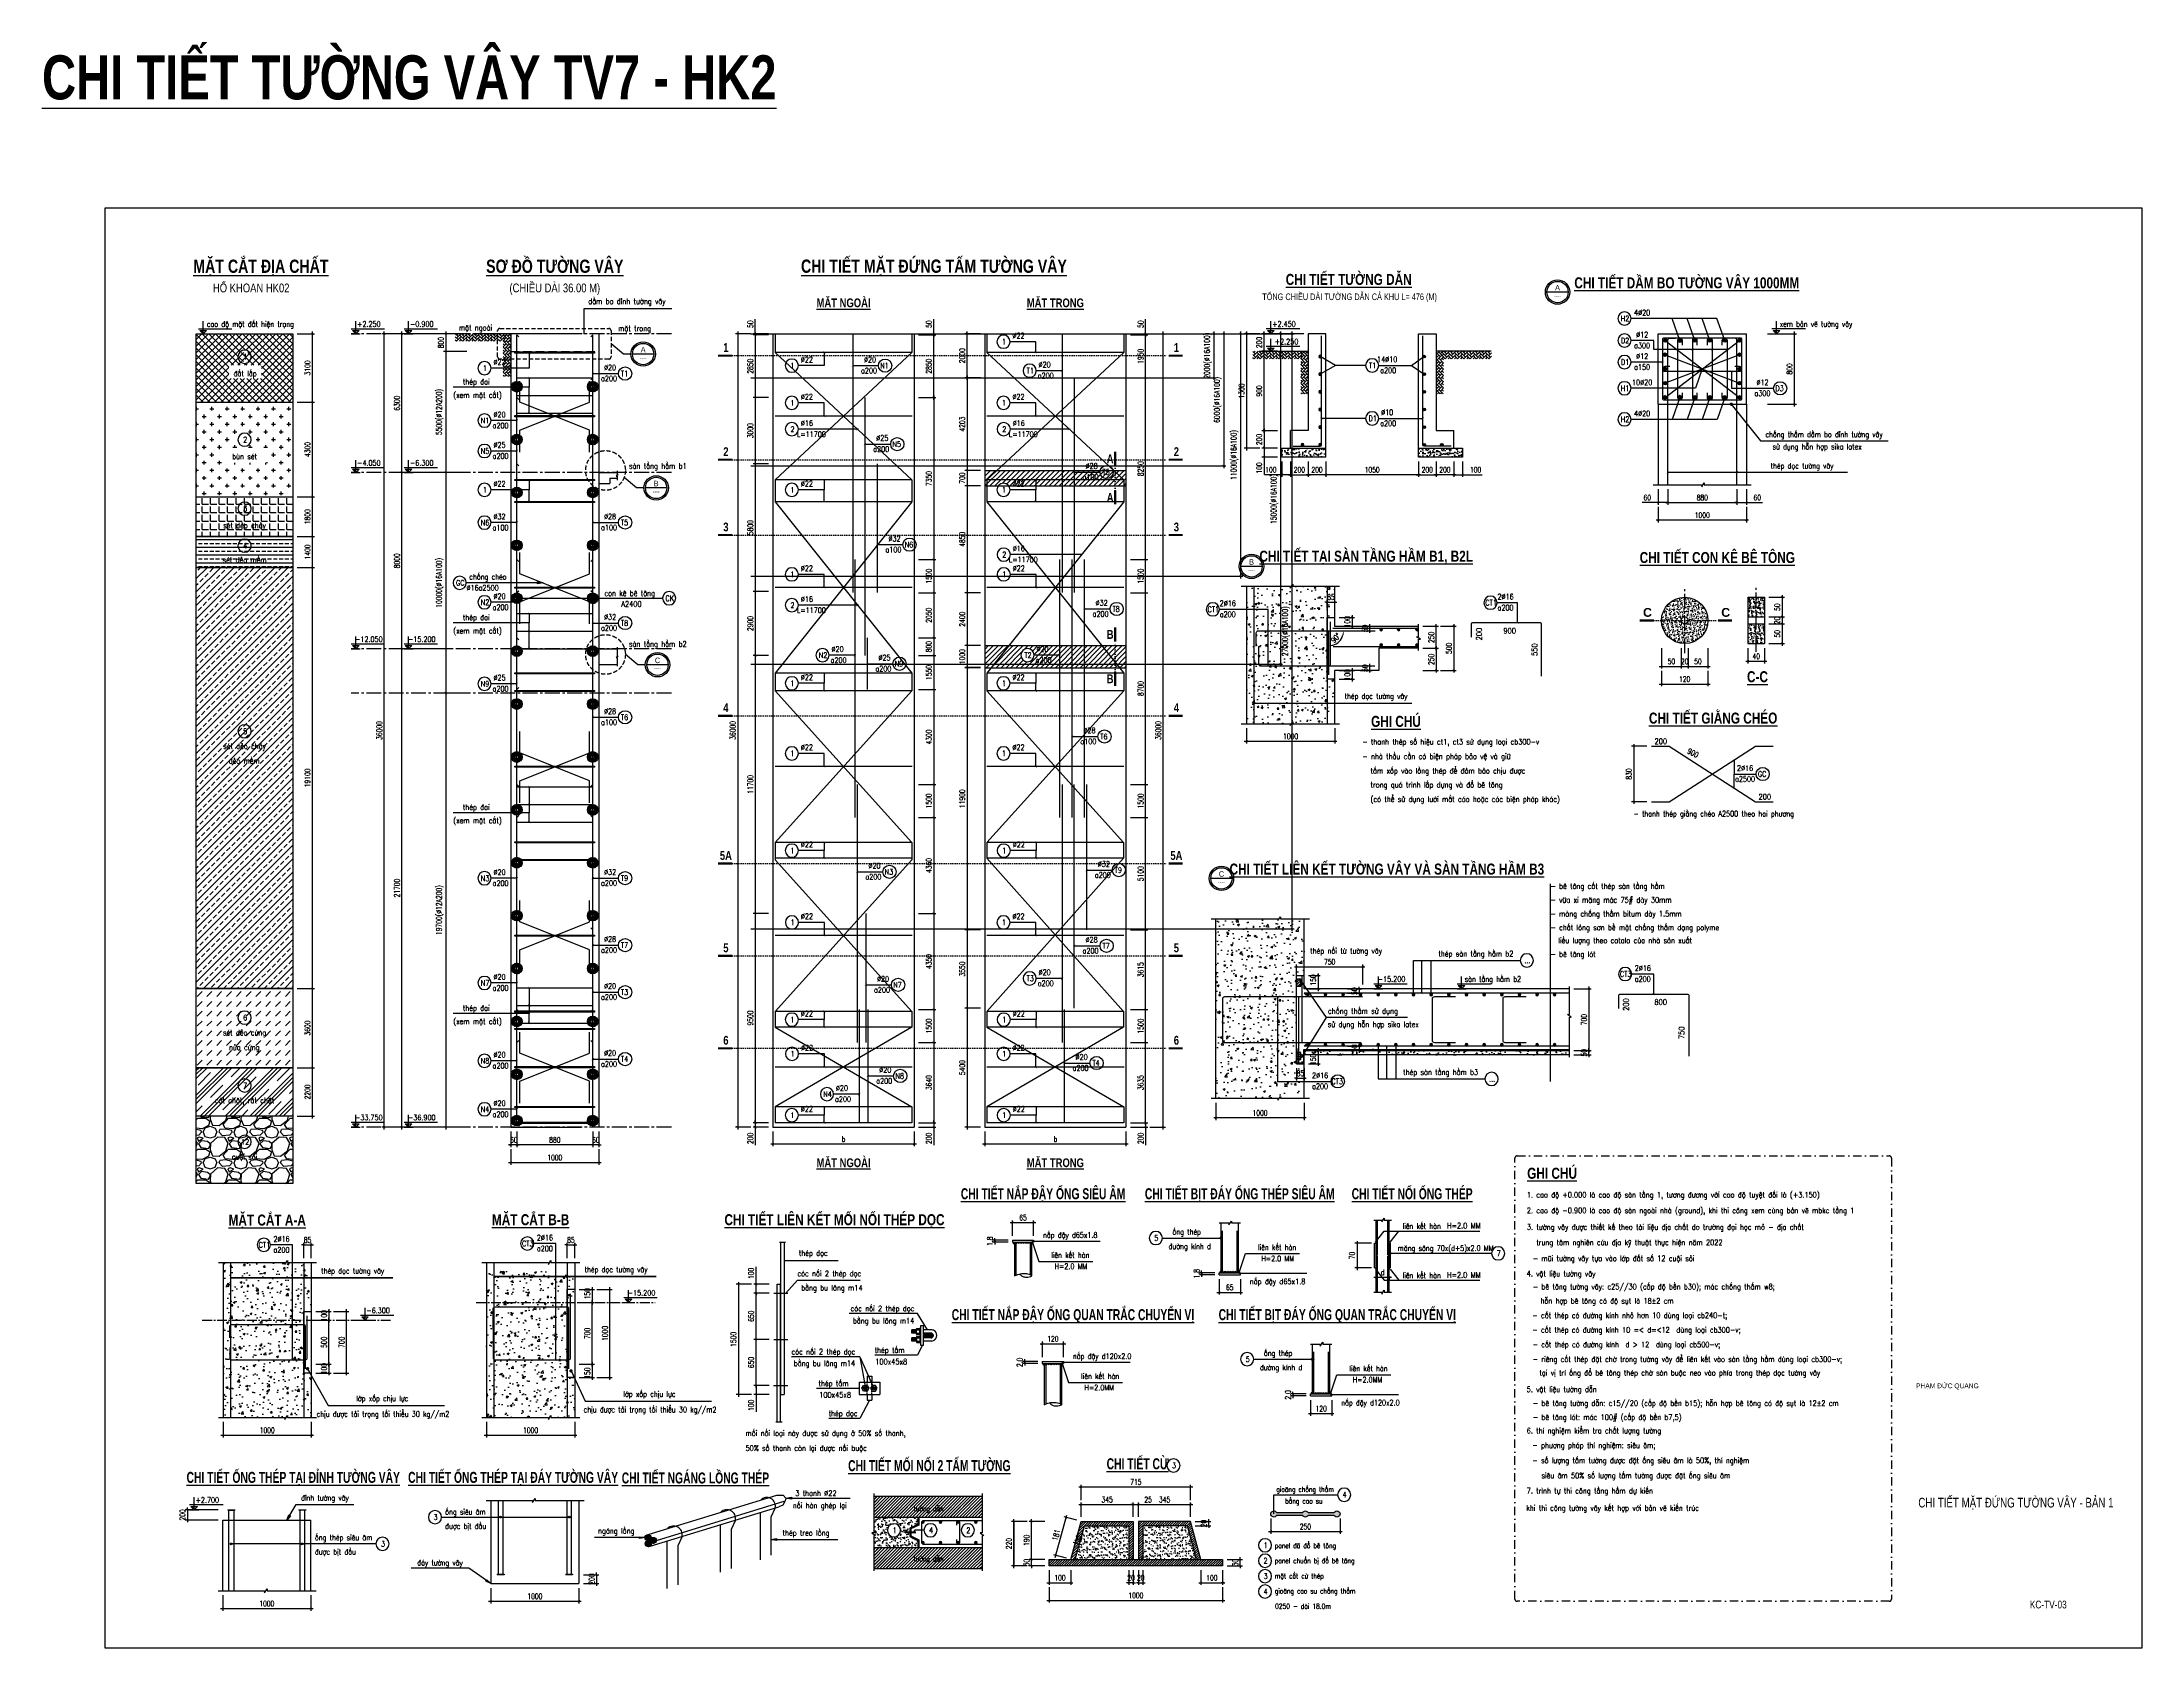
# Model space of a CAD drawing. Header units: millimetres. Extents: x -143570 to 58447, y -1448440 to -1202244.
# Drawn here: x -141728 to -46466, y -1275109 to -1202244 of the extents above; entities that cross this region are included whole.
import ezdxf
from ezdxf.enums import TextEntityAlignment as Align

# ---------------------------------------------------------------- set-up
doc = ezdxf.new("R2010")
doc.units = ezdxf.units.MM
doc.header["$LTSCALE"] = 30
doc.header["$PDMODE"] = 3
for name, pattern in [('CENTER2', [1.125, 0.75, -0.125, 0.125, -0.125]), ('DASHDOT', [25.4, 12.7, -6.35, 0, -6.35]), ('DASHED', [19.05, 12.7, -6.35]), ('DOT', [0.25, 0, -0.25])]:
    doc.linetypes.add(name, pattern=pattern)
doc.layers.get('0').update_dxf_attribs({"lineweight": 9})
doc.layers.get('Defpoints').update_dxf_attribs({"lineweight": 9})
for name, color, linetype in [('0-Chu khung ten', 7, 'Continuous'), ('ccu11-Chidan', 9, 'Continuous'), ('ccu11-Cotthep', 9, 'Continuous'), ('ccu11-Dim', 8, 'Continuous'), ('ccu11-Hatch', 8, 'Continuous'), ('ccu11-Manh', 8, 'Continuous'), ('ccu11-Text', 31, 'Continuous'), ('ccu11-Thay', 7, 'Continuous'), ('ccu11-Thep', 4, 'Continuous'), ('ccu11-Thep doc', 4, 'Continuous'), ('ccu11-Thepdai', 6, 'Continuous'), ('ccu11-Truc', 13, 'CENTER2'), ('ccu11-Water Proofing', 6, 'Continuous')]:
    doc.layers.add(name, color=color, linetype=linetype)
doc.layers.add('ccu11-Khuat', color=9, linetype='DASHED', lineweight=30)
doc.styles.add('ccu11-dim', font='vnsimli.shx', dxfattribs={"width": 0.65, "bigfont": 'bigfont.shx'})
doc.styles.add('ccu11-VnAvantH', font='')
doc.styles.add('ccu11-VnAvH-B', font='')
doc.styles.add('ccu11-vnsimli', font='vnsimli.shx', dxfattribs={"width": 0.8, "bigfont": 'vns.shx'})
doc.styles.add('ccu11-vnsimple', font='vnsimple.shx', dxfattribs={"bigfont": 'bigfont.shx'})
doc.styles.add('ccu11_simli', font='vnsimli.shx', dxfattribs={"width": 0.8})
doc.styles.add('LoGoTTAs1', font='')
doc.styles.add('LoGoTTAs2', font='')
doc.styles.add('VNARIALH', font='')
doc.styles.add('VnHelvetlnsH', font='')
doc.styles.add('VNTIMEH', font='vnsimli.shx', dxfattribs={"width": 0.8, "bigfont": 'bigfont.shx'})
doc.styles.get('ccu11-VnAvantH').set_extended_font_data('.VnAvantH')
doc.styles.get('ccu11-VnAvH-B').set_extended_font_data('.VnAvantH', bold=True)
doc.styles.get('LoGoTTAs1').set_extended_font_data('.VnArialH')
doc.styles.get('LoGoTTAs2').set_extended_font_data('.VnAvantH')
doc.styles.get('VNARIALH').set_extended_font_data('.VnArialH')
doc.styles.get('VnHelvetlnsH').set_extended_font_data('.VnHelvetInsH', bold=True)
doc.linetypes.add('ZIGZAG', pattern='A,0.0001,-0.2,[131,ltypeshp.shx,S=0.2,R=0,X=-0.2,Y=0],-0.4,[131,ltypeshp.shx,S=0.2,R=180,X=0.2,Y=0],-0.2', length=0.8001)
doc.dimstyles.new('ccu11-100', dxfattribs={"dimscale": 100, "dimtxt": 2.5, "dimasz": 1, "dimexe": 1, "dimexo": 2, "dimgap": 1, "dimtad": 1, "dimdec": 0, "dimdsep": 46, "dimtxsty": 'ccu11-dim', "dimblk": 'ARCHTICK', "dimcen": -1, "dimdle": 1, "dimclrd": 256, "dimclre": 256, "dimclrt": 3, "dimadec": 0, "dimazin": 2, "dimtfac": 0.1, "dimtdec": 0, "dimtmove": 0, "dimatfit": 1, "dimldrblk": 'ARCHTICK', "dimfxl": 1, "dimtvp": 0.833333, "dimtolj": 1, "dimtzin": 12, "dimarcsym": 0})
doc.dimstyles.new('ccu11-100(d12a200)', dxfattribs={"dimscale": 100, "dimtxt": 2.5, "dimasz": 1, "dimexe": 1, "dimexo": 2, "dimgap": 0.8, "dimtad": 1, "dimdec": 1, "dimdsep": 46, "dimtxsty": 'ccu11-dim', "dimblk": 'ARCHTICK', "dimcen": -1, "dimdle": 1, "dimclrd": 256, "dimclre": 256, "dimclrt": 3, "dimadec": 0, "dimazin": 2, "dimtfac": 0.1, "dimtdec": 1, "dimtmove": 0, "dimatfit": 1, "dimldrblk": 'ARCHTICK', "dimfxl": 1, "dimtvp": 0.833333, "dimtolj": 1, "dimtzin": 12, "dimarcsym": 0})
doc.dimstyles.new('ccu11-100(d16a100)', dxfattribs={"dimscale": 100, "dimtxt": 2.5, "dimasz": 1, "dimexe": 1, "dimexo": 2, "dimgap": 0.8, "dimtad": 1, "dimdec": 1, "dimdsep": 46, "dimtxsty": 'ccu11-dim', "dimblk": 'ARCHTICK', "dimcen": -1, "dimdle": 1, "dimclrd": 256, "dimclre": 256, "dimclrt": 3, "dimadec": 0, "dimazin": 2, "dimtfac": 0.1, "dimtdec": 1, "dimtmove": 0, "dimatfit": 1, "dimldrblk": 'ARCHTICK', "dimfxl": 1, "dimtvp": 0.833333, "dimtolj": 1, "dimtzin": 12, "dimarcsym": 0})
doc.dimstyles.new('ccu11-100x16', dxfattribs={"dimscale": 100, "dimtxt": 2.5, "dimasz": 1, "dimexe": 1, "dimexo": 2, "dimgap": 1, "dimtad": 1, "dimdec": 0, "dimlfac": 0.0625, "dimdsep": 46, "dimtxsty": 'ccu11-dim', "dimblk": 'ARCHTICK', "dimcen": -1, "dimdle": 1, "dimclrd": 256, "dimclre": 256, "dimclrt": 31, "dimadec": 0, "dimazin": 2, "dimtfac": 0.1, "dimtdec": 0, "dimtmove": 0, "dimatfit": 1, "dimldrblk": 'ARCHTICK', "dimfxl": 1, "dimtvp": 0.833333, "dimtolj": 1, "dimtzin": 12, "dimarcsym": 0})
doc.dimstyles.new('ccu11-100x4', dxfattribs={"dimscale": 100, "dimtxt": 2.5, "dimasz": 1, "dimexe": 1, "dimexo": 2, "dimgap": 1, "dimtad": 1, "dimdec": 0, "dimlfac": 0.25, "dimdsep": 46, "dimtxsty": 'ccu11-dim', "dimblk": 'ARCHTICK', "dimcen": -1, "dimdle": 1, "dimclrd": 256, "dimclre": 256, "dimclrt": 3, "dimadec": 0, "dimazin": 2, "dimtfac": 0.1, "dimtdec": 0, "dimtmove": 0, "dimatfit": 1, "dimldrblk": 'ARCHTICK', "dimfxl": 1, "dimtvp": 0.833333, "dimtolj": 1, "dimtzin": 12, "dimarcsym": 0})
doc.dimstyles.new('ccu11-100x8', dxfattribs={"dimscale": 100, "dimtxt": 2.5, "dimasz": 1, "dimexe": 1, "dimexo": 1, "dimgap": 1, "dimtad": 1, "dimdec": 0, "dimlfac": 0.125, "dimzin": 9, "dimdsep": 46, "dimtxsty": 'ccu11-dim', "dimblk": 'ARCHTICK', "dimcen": 2, "dimdle": 1, "dimclrd": 256, "dimclre": 256, "dimclrt": 31, "dimadec": 0, "dimazin": 2, "dimtfac": 1, "dimtdec": 0, "dimtmove": 0, "dimatfit": 3, "dimldrblk": 'DOTSMALL', "dimfxl": 1, "dimtolj": 1, "dimtzin": 0, "dimlwd": -1, "dimlwe": -1, "dimarcsym": 0})
pattern_1 = [(45.0000011, (307411.015, -11736802.52), (-55.2369952, 55.23699306), [])]
pattern_2 = [(32.602126, (-1224341.735, -639247.25), (-200.764141, -20.173982), [0, -217.5]), (118.602126, (-1224341.74, -639247.25), (-20.218716, -216.044088), [0, -291]), (39.602126, (-1224318.45, -639266.34), (-235.05624, 1.738773), [0, -369]), (251.602126, (-1224318.45, -639266.34), (115.106062, -227.98173), [0, -243.6]), (79.602126, (-1224091.26, -639412.45), (-175.222127, 215.157838), [0, -195]), (55.602126, (-1224219.43, -639334.14), (-222.786305, 152.532823), [30, -240]), (100.602126, (-1224194.68, -639351.1), (-375.31848, -70.25336), [42.426, -339.411]), (145.602126, (-1224010.92, -639295.1), (-152.532823, -222.786305), [30, -240]), (100.602126, (-1223875.34, -639097.07), (-375.31848, -70.25336), [42.426, -339.411]), (235.602126, (-1224010.92, -639295.1), (222.786305, -152.532823), [30, -240]), (100.602126, (-1224042.15, -639128.3), (-375.31848, -70.25336), [42.426, -339.411]), (325.602126, (-1224219.43, -639334.14), (152.532823, 222.786305), [30, -240]), (100.602126, (-1224027.87, -639319.86), (-375.31848, -70.25336), [42.426, -339.411])]

# ---------------------------------------------------------------- blocks, each defined once
blk = doc.blocks.new('_ARCHTICK')
at = {"color": 0, "linetype": 'ByBlock', "const_width": 0.15}
blk.add_lwpolyline([(-0.5, -0.5), (0.5, 0.5)], dxfattribs=at)
blk = doc.blocks.new('*D50')
at = {"layer": 'ccu11-Dim', "lineweight": -2, "transparency": 16777216}
for p, q in [((-130147, -1215481), (-129359, -1215481)), ((-129459, -1218681), (-129459, -1215381)), ((-130147, -1218581), (-129359, -1218581))]:
    blk.add_line(p, q, dxfattribs=at)
at = {"layer": 'Defpoints', "color": 0, "transparency": 16777216}
for p in [(-130347, -1215481), (-129459, -1215481), (-130347, -1218581)]:
    blk.add_point(p, dxfattribs=at)
at = {"layer": 'ccu11-Dim', "lineweight": -2, "transparency": 16777216, "xscale": 100, "yscale": 100, "zscale": 100}
for p, rotation in [((-129459, -1215481), 90), ((-129459, -1218581), 270)]:
    blk.add_blockref('_ARCHTICK', p, dxfattribs=dict(at, rotation=rotation))
at = {"layer": 'ccu11-Dim', "color": 3, "transparency": 16777216, "insert": (-129684, -1217031), "char_height": 250, "attachment_point": 5, "rotation": 90, "style": 'ccu11-dim'}
blk.add_mtext('\\A1;3100', dxfattribs=at)
blk = doc.blocks.new('*D51')
at = {"layer": 'ccu11-Dim', "lineweight": -2, "transparency": 16777216}
for p, q in [((-130147, -1218581), (-129359, -1218581)), ((-129459, -1222981), (-129459, -1218481)), ((-130147, -1222881), (-129359, -1222881))]:
    blk.add_line(p, q, dxfattribs=at)
at = {"layer": 'Defpoints', "color": 0, "transparency": 16777216}
for p in [(-130347, -1218581), (-129459, -1218581), (-130347, -1222881)]:
    blk.add_point(p, dxfattribs=at)
at = {"layer": 'ccu11-Dim', "lineweight": -2, "transparency": 16777216, "xscale": 100, "yscale": 100, "zscale": 100}
for p, rotation in [((-129459, -1218581), 90), ((-129459, -1222881), 270)]:
    blk.add_blockref('_ARCHTICK', p, dxfattribs=dict(at, rotation=rotation))
at = {"layer": 'ccu11-Dim', "color": 3, "transparency": 16777216, "insert": (-129684, -1220731), "char_height": 250, "attachment_point": 5, "rotation": 90, "style": 'ccu11-dim'}
blk.add_mtext('\\A1;4300', dxfattribs=at)
blk = doc.blocks.new('*D52')
at = {"layer": 'ccu11-Dim', "lineweight": -2, "transparency": 16777216}
for p, q in [((-130147, -1222881), (-129359, -1222881)), ((-129459, -1224781), (-129459, -1222781)), ((-130147, -1224681), (-129359, -1224681))]:
    blk.add_line(p, q, dxfattribs=at)
at = {"layer": 'Defpoints', "color": 0, "transparency": 16777216}
for p in [(-130347, -1222881), (-129459, -1222881), (-130347, -1224681)]:
    blk.add_point(p, dxfattribs=at)
at = {"layer": 'ccu11-Dim', "lineweight": -2, "transparency": 16777216, "xscale": 100, "yscale": 100, "zscale": 100}
for p, rotation in [((-129459, -1222881), 90), ((-129459, -1224681), 270)]:
    blk.add_blockref('_ARCHTICK', p, dxfattribs=dict(at, rotation=rotation))
at = {"layer": 'ccu11-Dim', "color": 3, "transparency": 16777216, "insert": (-129684, -1223781), "char_height": 250, "attachment_point": 5, "rotation": 90, "style": 'ccu11-dim'}
blk.add_mtext('\\A1;1800', dxfattribs=at)
blk = doc.blocks.new('*D44')
at = {"layer": 'ccu11-Dim', "lineweight": -2, "transparency": 16777216}
for p, q in [((-120466, -1252481), (-120466, -1253181)), ((-116466, -1252481), (-116466, -1253181)), ((-120566, -1253081), (-116366, -1253081))]:
    blk.add_line(p, q, dxfattribs=at)
at = {"layer": 'Defpoints', "color": 0, "transparency": 16777216}
for p in [(-120466, -1252281), (-116466, -1252281), (-116466, -1253081)]:
    blk.add_point(p, dxfattribs=at)
at = {"layer": 'ccu11-Dim', "lineweight": -2, "transparency": 16777216, "xscale": 100, "yscale": 100, "zscale": 100, "rotation": 180}
blk.add_blockref('_ARCHTICK', (-120466, -1253081), dxfattribs=at)
at = {"layer": 'ccu11-Dim', "lineweight": -2, "transparency": 16777216, "xscale": 100, "yscale": 100, "zscale": 100}
blk.add_blockref('_ARCHTICK', (-116466, -1253081), dxfattribs=at)
at = {"layer": 'ccu11-Dim', "color": 3, "transparency": 16777216, "insert": (-118466, -1252856), "char_height": 250, "attachment_point": 5, "style": 'ccu11-dim'}
blk.add_mtext('\\A1;1000', dxfattribs=at)
blk = doc.blocks.new('*D45')
at = {"layer": 'ccu11-Dim', "lineweight": -2, "transparency": 16777216}
for p, q in [((-123610, -1215481), (-125503, -1215481)), ((-125403, -1221881), (-125403, -1215381)), ((-123610, -1221781), (-125503, -1221781))]:
    blk.add_line(p, q, dxfattribs=at)
at = {"layer": 'Defpoints', "color": 0, "transparency": 16777216}
for p in [(-125403, -1215481), (-123410, -1215481), (-123410, -1221781)]:
    blk.add_point(p, dxfattribs=at)
at = {"layer": 'ccu11-Dim', "lineweight": -2, "transparency": 16777216, "xscale": 100, "yscale": 100, "zscale": 100}
for p, rotation in [((-125403, -1215481), 90), ((-125403, -1221781), 270)]:
    blk.add_blockref('_ARCHTICK', p, dxfattribs=dict(at, rotation=rotation))
at = {"layer": 'ccu11-Dim', "color": 3, "transparency": 16777216, "insert": (-125628, -1218631), "char_height": 250, "attachment_point": 5, "rotation": 90, "style": 'ccu11-dim'}
blk.add_mtext('\\A1;6300', dxfattribs=at)
blk = doc.blocks.new('*D46')
at = {"layer": 'ccu11-Dim', "lineweight": -2, "transparency": 16777216}
for p, q in [((-125603, -1215481), (-126303, -1215481)), ((-126203, -1251581), (-126203, -1215381)), ((-125603, -1251481), (-126303, -1251481))]:
    blk.add_line(p, q, dxfattribs=at)
at = {"layer": 'Defpoints', "color": 0, "transparency": 16777216}
for p in [(-126203, -1215481), (-125403, -1215481), (-125403, -1251481)]:
    blk.add_point(p, dxfattribs=at)
at = {"layer": 'ccu11-Dim', "lineweight": -2, "transparency": 16777216, "xscale": 100, "yscale": 100, "zscale": 100}
for p, rotation in [((-126203, -1215481), 90), ((-126203, -1251481), 270)]:
    blk.add_blockref('_ARCHTICK', p, dxfattribs=dict(at, rotation=rotation))
at = {"layer": 'ccu11-Dim', "color": 3, "transparency": 16777216, "insert": (-126428, -1233481), "char_height": 250, "attachment_point": 5, "rotation": 90, "style": 'ccu11-dim'}
blk.add_mtext('\\A1;36000', dxfattribs=at)
blk = doc.blocks.new('*D47')
at = {"layer": 'ccu11-Dim', "lineweight": -2, "transparency": 16777216}
for p, q in [((-120466, -1251681), (-120466, -1252381)), ((-120186, -1251681), (-120186, -1252381)), ((-120466, -1252281), (-120566, -1252281)), ((-120186, -1252281), (-120466, -1252281)), ((-120186, -1252281), (-120086, -1252281))]:
    blk.add_line(p, q, dxfattribs=at)
at = {"layer": 'Defpoints', "color": 0, "transparency": 16777216}
for p in [(-120466, -1251481), (-120186, -1251481), (-120466, -1252281)]:
    blk.add_point(p, dxfattribs=at)
at = {"layer": 'ccu11-Dim', "lineweight": -2, "transparency": 16777216, "xscale": 100, "yscale": 100, "zscale": 100}
blk.add_blockref('_ARCHTICK', (-120466, -1252281), dxfattribs=at)
at = {"layer": 'ccu11-Dim', "lineweight": -2, "transparency": 16777216, "xscale": 100, "yscale": 100, "zscale": 100, "rotation": 180}
blk.add_blockref('_ARCHTICK', (-120186, -1252281), dxfattribs=at)
at = {"layer": 'ccu11-Dim', "color": 3, "transparency": 16777216, "insert": (-120326, -1252056), "char_height": 250, "attachment_point": 5, "style": 'ccu11-dim'}
blk.add_mtext('\\A1;60', dxfattribs=at)
blk = doc.blocks.new('*D48')
at = {"layer": 'ccu11-Dim', "lineweight": -2, "transparency": 16777216}
for p, q in [((-116746, -1251681), (-116746, -1252381)), ((-116466, -1251681), (-116466, -1252381)), ((-116746, -1252281), (-116846, -1252281)), ((-116466, -1252281), (-116746, -1252281)), ((-116466, -1252281), (-116366, -1252281))]:
    blk.add_line(p, q, dxfattribs=at)
at = {"layer": 'Defpoints', "color": 0, "transparency": 16777216}
for p in [(-116746, -1251481), (-116466, -1251481), (-116746, -1252281)]:
    blk.add_point(p, dxfattribs=at)
at = {"layer": 'ccu11-Dim', "lineweight": -2, "transparency": 16777216, "xscale": 100, "yscale": 100, "zscale": 100}
blk.add_blockref('_ARCHTICK', (-116746, -1252281), dxfattribs=at)
at = {"layer": 'ccu11-Dim', "lineweight": -2, "transparency": 16777216, "xscale": 100, "yscale": 100, "zscale": 100, "rotation": 180}
blk.add_blockref('_ARCHTICK', (-116466, -1252281), dxfattribs=at)
at = {"layer": 'ccu11-Dim', "color": 3, "transparency": 16777216, "insert": (-116606, -1252056), "char_height": 250, "attachment_point": 5, "style": 'ccu11-dim'}
blk.add_mtext('\\A1;60', dxfattribs=at)
blk = doc.blocks.new('*D49')
at = {"layer": 'ccu11-Dim', "lineweight": -2, "transparency": 16777216}
for p, q in [((-120186, -1251681), (-120186, -1252381)), ((-116746, -1251681), (-116746, -1252381)), ((-116646, -1252281), (-120286, -1252281))]:
    blk.add_line(p, q, dxfattribs=at)
at = {"layer": 'Defpoints', "color": 0, "transparency": 16777216}
for p in [(-120186, -1251481), (-116746, -1251481), (-120186, -1252281)]:
    blk.add_point(p, dxfattribs=at)
at = {"layer": 'ccu11-Dim', "lineweight": -2, "transparency": 16777216, "xscale": 100, "yscale": 100, "zscale": 100, "rotation": 180}
blk.add_blockref('_ARCHTICK', (-120186, -1252281), dxfattribs=at)
at = {"layer": 'ccu11-Dim', "lineweight": -2, "transparency": 16777216, "xscale": 100, "yscale": 100, "zscale": 100}
blk.add_blockref('_ARCHTICK', (-116746, -1252281), dxfattribs=at)
at = {"layer": 'ccu11-Dim', "color": 3, "transparency": 16777216, "insert": (-118466, -1252056), "char_height": 250, "attachment_point": 5, "style": 'ccu11-dim'}
blk.add_mtext('\\A1;880', dxfattribs=at)
blk = doc.blocks.new('SHD')
at = {"layer": 'ccu11-Cotthep'}
blk.add_circle((300, 0), 300, dxfattribs=at)
at = {"layer": 'ccu11-Cotthep', "color": 31, "style": 'ccu11_simli', "width": 0.8}
blk.add_attdef('DK', text='', height=250, dxfattribs=at).set_placement((-101, 65), align=Align.BOTTOM_RIGHT)
blk.add_attdef('KH', text='', height=250, dxfattribs=at).set_placement((300, 0), align=Align.MIDDLE)
blk.add_attdef('KC', text='', height=250, dxfattribs=at).set_placement((-101, -142), align=Align.TOP_RIGHT)
blk = doc.blocks.new('*D54')
at = {"layer": 'ccu11-Dim', "lineweight": -2, "transparency": 16777216}
for p, q in [((-123610, -1221781), (-125503, -1221781)), ((-125403, -1229881), (-125403, -1221681)), ((-123610, -1229781), (-125503, -1229781))]:
    blk.add_line(p, q, dxfattribs=at)
at = {"layer": 'Defpoints', "color": 0, "transparency": 16777216}
for p in [(-125403, -1221781), (-123410, -1221781), (-123410, -1229781)]:
    blk.add_point(p, dxfattribs=at)
at = {"layer": 'ccu11-Dim', "lineweight": -2, "transparency": 16777216, "xscale": 100, "yscale": 100, "zscale": 100}
for p, rotation in [((-125403, -1221781), 90), ((-125403, -1229781), 270)]:
    blk.add_blockref('_ARCHTICK', p, dxfattribs=dict(at, rotation=rotation))
at = {"layer": 'ccu11-Dim', "color": 3, "transparency": 16777216, "insert": (-125628, -1225781), "char_height": 250, "attachment_point": 5, "rotation": 90, "style": 'ccu11-dim'}
blk.add_mtext('\\A1;8000', dxfattribs=at)
blk = doc.blocks.new('*D53')
at = {"layer": 'ccu11-Dim', "lineweight": -2, "transparency": 16777216}
for p, q in [((-123188, -1229781), (-125503, -1229781)), ((-125403, -1251581), (-125403, -1229681)), ((-123188, -1251481), (-125503, -1251481))]:
    blk.add_line(p, q, dxfattribs=at)
at = {"layer": 'Defpoints', "color": 0, "transparency": 16777216}
for p in [(-125403, -1229781), (-122988, -1229781), (-122988, -1251481)]:
    blk.add_point(p, dxfattribs=at)
at = {"layer": 'ccu11-Dim', "lineweight": -2, "transparency": 16777216, "xscale": 100, "yscale": 100, "zscale": 100}
for p, rotation in [((-125403, -1229781), 90), ((-125403, -1251481), 270)]:
    blk.add_blockref('_ARCHTICK', p, dxfattribs=dict(at, rotation=rotation))
at = {"layer": 'ccu11-Dim', "color": 3, "transparency": 16777216, "insert": (-125628, -1240631), "char_height": 250, "attachment_point": 5, "rotation": 90, "style": 'ccu11-dim'}
blk.add_mtext('\\A1;21700', dxfattribs=at)
blk = doc.blocks.new('ct-ve')
at = {"layer": 'ccu11-Chidan', "color": 7}
blk.add_lwpolyline([(484, 0), (-484, 0)], dxfattribs=at)
at = {"layer": 'ccu11-Chidan', "color": 9}
blk.add_circle((0, 0), 553, dxfattribs=at)
at = {"layer": 'ccu11-Chidan', "color": 3}
blk.add_circle((0, 0), 484, dxfattribs=at)
at = {"layer": 'ccu11-Chidan', "color": 7, "style": 'ccu11-VnAvantH', "width": 0.8}
blk.add_attdef('B', text='', height=250, dxfattribs=at).set_placement((0, 0), align=Align.BOTTOM_CENTER)
blk.add_attdef('B', text='', height=180, dxfattribs=at).set_placement((0, -76), align=Align.TOP_CENTER)
blk = doc.blocks.new('con ke bt')
at = {"layer": 'ccu11-Hatch'}
h = blk.add_hatch(dxfattribs=at)
h.set_pattern_fill('VATLIEU04', color=256, scale=15, pattern_type=2)
h.set_pattern_definition([(50, (0, 0), (107.59, -9.413), [11.25, -123.75]), (355, (0, 0), (-20.813, 112.83), [9, -99]), (100.45, (8.97, -0.78), (86.776, 103.416), [9.56, -105.171]), (46.184, (0, 30), (160.086, -24.828), [16.875, -185.625]), (96.636, (13.34, 27.93), (140.2, 146.12), [14.34, -157.757]), (351.184, (0, 30), (140.2, 146.12), [13.5, -148.5]), (21, (15, 22.5), (89.536, -60.393), [11.25, -123.75]), (326, (15, 22.5), (36.497, 108.773), [9, -99]), (71.45, (22.46, 17.47), (126.033, 48.38), [9.56, -105.171]), (37.5, (0, 0), (1.824, 49.934), [0, -97.8, 0, -100.5, 0, -99.375]), (7.5, (0, 0), (39.4604, 59.162), [0, -57.3, 0, -95.55, 0, -37.875]), (327.5, (-33.45, 0), (80.0734, -3.3832), [0, -37.5, 0, -117, 0, -155.25]), (317.5, (-48.45, 0), (87.478, 15.016), [0, -48.75, 0, -77.7, 0, -110.25]), (45, (0, 0), (-45.078, 45.078), []), (45, (0, 18.375), (-45.078, 45.078), [])])
h.paths.add_polyline_path([(-280, 0, 1), (280, 0, 1)])
h.paths.add_polyline_path([(93, 0, -1), (-93, 0, -1)], flags=16)
at = {"layer": 'ccu11-Thay', "ltscale": 10000}
for radius in [280, 93.3]:
    blk.add_circle((0, 0), radius, dxfattribs=at)
blk = doc.blocks.new('*D55')
at = {"layer": 'ccu11-Dim', "lineweight": -2, "transparency": 16777216}
for p, q in [((-122461, -1215481), (-123510, -1215481)), ((-123410, -1215381), (-123410, -1216381)), ((-122461, -1216281), (-123510, -1216281))]:
    blk.add_line(p, q, dxfattribs=at)
at = {"layer": 'Defpoints', "color": 0, "transparency": 16777216}
for p in [(-122261, -1215481), (-123410, -1216281), (-122261, -1216281)]:
    blk.add_point(p, dxfattribs=at)
at = {"layer": 'ccu11-Dim', "lineweight": -2, "transparency": 16777216, "xscale": 100, "yscale": 100, "zscale": 100}
for p, rotation in [((-123410, -1215481), 90), ((-123410, -1216281), 270)]:
    blk.add_blockref('_ARCHTICK', p, dxfattribs=dict(at, rotation=rotation))
at = {"layer": 'ccu11-Dim', "color": 3, "transparency": 16777216, "insert": (-123635, -1215881), "char_height": 250, "attachment_point": 5, "rotation": 90, "style": 'ccu11-dim'}
blk.add_mtext('\\A1;800', dxfattribs=at)
blk = doc.blocks.new('*D56')
at = {"layer": 'ccu11-Dim', "lineweight": -2, "transparency": 16777216}
for p, q in [((-122461, -1216281), (-123510, -1216281)), ((-123410, -1216181), (-123410, -1221881)), ((-122461, -1221781), (-123510, -1221781))]:
    blk.add_line(p, q, dxfattribs=at)
at = {"layer": 'Defpoints', "color": 0, "transparency": 16777216}
for p in [(-122261, -1216281), (-123410, -1221781), (-122261, -1221781)]:
    blk.add_point(p, dxfattribs=at)
at = {"layer": 'ccu11-Dim', "lineweight": -2, "transparency": 16777216, "xscale": 100, "yscale": 100, "zscale": 100}
for p, rotation in [((-123410, -1216281), 90), ((-123410, -1221781), 270)]:
    blk.add_blockref('_ARCHTICK', p, dxfattribs=dict(at, rotation=rotation))
at = {"layer": 'ccu11-Dim', "color": 3, "transparency": 16777216, "insert": (-123681, -1219031), "char_height": 250, "attachment_point": 5, "rotation": 90, "style": 'ccu11-dim'}
blk.add_mtext('\\A1;5500(`12A200)', dxfattribs=at)
blk = doc.blocks.new('ccu11-cotcaodo1')
at = {"layer": 'ccu11-Chidan'}
for p, q in [((-206, 230), (1309, 230)), ((-206, 0), (206, 0)), ((-150, 150), (150, 150)), ((0, 0), (-150, 150)), ((0, 0), (0, 565)), ((0, 0), (150, 150))]:
    blk.add_line(p, q, dxfattribs=at)
blk.add_solid([(-150, 150), (0, 150), (0, 0)], dxfattribs=at)
at = {"layer": 'ccu11-Chidan', "color": 31, "ltscale": 10, "style": 'ccu11-vnsimli', "width": 0.8}
blk.add_attdef('%%P0.000', text='', height=253, dxfattribs=at).set_placement((597, 441), align=Align.MIDDLE_CENTER)
blk = doc.blocks.new('*D57')
at = {"layer": 'ccu11-Dim', "lineweight": -2, "transparency": 16777216}
for p, q in [((-130147, -1224681), (-129359, -1224681)), ((-129459, -1226181), (-129459, -1224581)), ((-130147, -1226081), (-129359, -1226081))]:
    blk.add_line(p, q, dxfattribs=at)
at = {"layer": 'Defpoints', "color": 0, "transparency": 16777216}
for p in [(-130347, -1224681), (-129459, -1224681), (-130347, -1226081)]:
    blk.add_point(p, dxfattribs=at)
at = {"layer": 'ccu11-Dim', "lineweight": -2, "transparency": 16777216, "xscale": 100, "yscale": 100, "zscale": 100}
for p, rotation in [((-129459, -1224681), 90), ((-129459, -1226081), 270)]:
    blk.add_blockref('_ARCHTICK', p, dxfattribs=dict(at, rotation=rotation))
at = {"layer": 'ccu11-Dim', "color": 3, "transparency": 16777216, "insert": (-129684, -1225381), "char_height": 250, "attachment_point": 5, "rotation": 90, "style": 'ccu11-dim'}
blk.add_mtext('\\A1;1400', dxfattribs=at)
blk = doc.blocks.new('*D58')
at = {"layer": 'ccu11-Dim', "lineweight": -2, "transparency": 16777216}
for p, q in [((-129459, -1245281), (-129459, -1225981)), ((-130147, -1226081), (-129359, -1226081)), ((-130147, -1245181), (-129359, -1245181))]:
    blk.add_line(p, q, dxfattribs=at)
at = {"layer": 'Defpoints', "color": 0, "transparency": 16777216}
for p in [(-130347, -1226081), (-129459, -1226081), (-130347, -1245181)]:
    blk.add_point(p, dxfattribs=at)
at = {"layer": 'ccu11-Dim', "lineweight": -2, "transparency": 16777216, "xscale": 100, "yscale": 100, "zscale": 100}
for p, rotation in [((-129459, -1226081), 90), ((-129459, -1245181), 270)]:
    blk.add_blockref('_ARCHTICK', p, dxfattribs=dict(at, rotation=rotation))
at = {"layer": 'ccu11-Dim', "color": 3, "transparency": 16777216, "insert": (-129684, -1235631), "char_height": 250, "attachment_point": 5, "rotation": 90, "style": 'ccu11-dim'}
blk.add_mtext('\\A1;19100', dxfattribs=at)
blk = doc.blocks.new('*D59')
at = {"layer": 'ccu11-Dim', "lineweight": -2, "transparency": 16777216}
for p, q in [((-130147, -1245181), (-129359, -1245181)), ((-129459, -1248881), (-129459, -1245081)), ((-130147, -1248781), (-129359, -1248781))]:
    blk.add_line(p, q, dxfattribs=at)
at = {"layer": 'Defpoints', "color": 0, "transparency": 16777216}
for p in [(-130347, -1245181), (-129459, -1245181), (-130347, -1248781)]:
    blk.add_point(p, dxfattribs=at)
at = {"layer": 'ccu11-Dim', "lineweight": -2, "transparency": 16777216, "xscale": 100, "yscale": 100, "zscale": 100}
for p, rotation in [((-129459, -1245181), 90), ((-129459, -1248781), 270)]:
    blk.add_blockref('_ARCHTICK', p, dxfattribs=dict(at, rotation=rotation))
at = {"layer": 'ccu11-Dim', "color": 3, "transparency": 16777216, "insert": (-129684, -1246981), "char_height": 250, "attachment_point": 5, "rotation": 90, "style": 'ccu11-dim'}
blk.add_mtext('\\A1;3600', dxfattribs=at)
blk = doc.blocks.new('*D60')
at = {"layer": 'ccu11-Dim', "lineweight": -2, "transparency": 16777216}
for p, q in [((-130147, -1248781), (-129359, -1248781)), ((-129459, -1251081), (-129459, -1248681)), ((-130147, -1250981), (-129359, -1250981))]:
    blk.add_line(p, q, dxfattribs=at)
at = {"layer": 'Defpoints', "color": 0, "transparency": 16777216}
for p in [(-130347, -1248781), (-129459, -1248781), (-130347, -1250981)]:
    blk.add_point(p, dxfattribs=at)
at = {"layer": 'ccu11-Dim', "lineweight": -2, "transparency": 16777216, "xscale": 100, "yscale": 100, "zscale": 100}
for p, rotation in [((-129459, -1248781), 90), ((-129459, -1250981), 270)]:
    blk.add_blockref('_ARCHTICK', p, dxfattribs=dict(at, rotation=rotation))
at = {"layer": 'ccu11-Dim', "color": 3, "transparency": 16777216, "insert": (-129684, -1249881), "char_height": 250, "attachment_point": 5, "rotation": 90, "style": 'ccu11-dim'}
blk.add_mtext('\\A1;2200', dxfattribs=at)
blk = doc.blocks.new('*D239')
at = {"layer": 'ccu11-Dim', "lineweight": -2, "transparency": 16777216}
for p, q in [((-108770, -1215478), (-109470, -1215478)), ((-108770, -1215528), (-109470, -1215528)), ((-109370, -1215478), (-109370, -1214815)), ((-109370, -1215528), (-109370, -1215478)), ((-109370, -1215528), (-109370, -1215628))]:
    blk.add_line(p, q, dxfattribs=at)
at = {"layer": 'Defpoints', "color": 0, "transparency": 16777216}
for p in [(-109370, -1215478), (-108570, -1215478), (-108570, -1215528)]:
    blk.add_point(p, dxfattribs=at)
at = {"layer": 'ccu11-Dim', "lineweight": -2, "transparency": 16777216, "xscale": 100, "yscale": 100, "zscale": 100}
for p, rotation in [((-109370, -1215478), 270), ((-109370, -1215528), 90)]:
    blk.add_blockref('_ARCHTICK', p, dxfattribs=dict(at, rotation=rotation))
at = {"layer": 'ccu11-Dim', "color": 3, "transparency": 16777216, "insert": (-109595, -1215046), "char_height": 250, "attachment_point": 5, "rotation": 90, "style": 'ccu11-dim'}
blk.add_mtext('\\A1;50', dxfattribs=at)
blk = doc.blocks.new('*D240')
at = {"layer": 'ccu11-Dim', "lineweight": -2, "ltscale": 3000, "transparency": 16777216}
for p, q in [((-108570, -1251678), (-108570, -1252344)), ((-102164, -1251678), (-102164, -1252344)), ((-102064, -1252244), (-108670, -1252244))]:
    blk.add_line(p, q, dxfattribs=at)
at = {"layer": 'Defpoints', "color": 0, "ltscale": 3000, "transparency": 16777216}
for p in [(-108570, -1251478), (-102164, -1251478), (-108570, -1252244)]:
    blk.add_point(p, dxfattribs=at)
at = {"layer": 'ccu11-Dim', "lineweight": -2, "ltscale": 3000, "transparency": 16777216, "xscale": 100, "yscale": 100, "zscale": 100, "rotation": 180}
blk.add_blockref('_ARCHTICK', (-108570, -1252244), dxfattribs=at)
at = {"layer": 'ccu11-Dim', "lineweight": -2, "ltscale": 3000, "transparency": 16777216, "xscale": 100, "yscale": 100, "zscale": 100}
blk.add_blockref('_ARCHTICK', (-102164, -1252244), dxfattribs=at)
at = {"layer": 'ccu11-Dim', "color": 3, "ltscale": 3000, "transparency": 16777216, "insert": (-105367, -1252019), "char_height": 250, "attachment_point": 5, "style": 'ccu11-dim'}
blk.add_mtext('\\A1;b', dxfattribs=at)
blk = doc.blocks.new('*D241')
at = {"layer": 'ccu11-Dim', "lineweight": -2, "ltscale": 3000, "transparency": 16777216}
for p, q in [((-98961, -1251674), (-98961, -1252342)), ((-92555, -1251677), (-92555, -1252342)), ((-99061, -1252242), (-92455, -1252242))]:
    blk.add_line(p, q, dxfattribs=at)
at = {"layer": 'Defpoints', "color": 0, "ltscale": 3000, "transparency": 16777216}
for p in [(-98961, -1251474), (-92555, -1251477), (-92555, -1252242)]:
    blk.add_point(p, dxfattribs=at)
at = {"layer": 'ccu11-Dim', "lineweight": -2, "ltscale": 3000, "transparency": 16777216, "xscale": 100, "yscale": 100, "zscale": 100, "rotation": 180}
blk.add_blockref('_ARCHTICK', (-98961, -1252242), dxfattribs=at)
at = {"layer": 'ccu11-Dim', "lineweight": -2, "ltscale": 3000, "transparency": 16777216, "xscale": 100, "yscale": 100, "zscale": 100}
blk.add_blockref('_ARCHTICK', (-92555, -1252242), dxfattribs=at)
at = {"layer": 'ccu11-Dim', "color": 3, "ltscale": 3000, "transparency": 16777216, "insert": (-95758, -1252017), "char_height": 250, "attachment_point": 5, "style": 'ccu11-dim'}
blk.add_mtext('\\A1;b', dxfattribs=at)
blk = doc.blocks.new('*D242')
at = {"layer": 'ccu11-Dim', "lineweight": -2, "ltscale": 3000, "transparency": 16777216}
for p, q in [((-92355, -1251278), (-91567, -1251278)), ((-92355, -1251478), (-91567, -1251478)), ((-91667, -1251278), (-91667, -1251178)), ((-91667, -1251278), (-91667, -1251478)), ((-91667, -1251478), (-91667, -1252296))]:
    blk.add_line(p, q, dxfattribs=at)
at = {"layer": 'Defpoints', "color": 0, "ltscale": 3000, "transparency": 16777216}
for p in [(-92555, -1251278), (-92555, -1251478), (-91667, -1251478)]:
    blk.add_point(p, dxfattribs=at)
at = {"layer": 'ccu11-Dim', "lineweight": -2, "ltscale": 3000, "transparency": 16777216, "xscale": 100, "yscale": 100, "zscale": 100}
for p, rotation in [((-91667, -1251278), 270), ((-91667, -1251478), 90)]:
    blk.add_blockref('_ARCHTICK', p, dxfattribs=dict(at, rotation=rotation))
at = {"layer": 'ccu11-Dim', "color": 3, "ltscale": 3000, "transparency": 16777216, "insert": (-91892, -1251987), "char_height": 250, "attachment_point": 5, "rotation": 90, "style": 'ccu11-dim'}
blk.add_mtext('\\A1;200', dxfattribs=at)
blk = doc.blocks.new('*D243')
at = {"layer": 'ccu11-Dim', "lineweight": -2, "transparency": 16777216}
for p, q in [((-99761, -1217378), (-99761, -1221781)), ((-99161, -1217478), (-99861, -1217478)), ((-99162, -1221681), (-99861, -1221681))]:
    blk.add_line(p, q, dxfattribs=at)
at = {"layer": 'Defpoints', "color": 0, "transparency": 16777216}
for p in [(-98961, -1217478), (-99761, -1221681), (-98962, -1221681)]:
    blk.add_point(p, dxfattribs=at)
at = {"layer": 'ccu11-Dim', "lineweight": -2, "transparency": 16777216, "xscale": 100, "yscale": 100, "zscale": 100}
for p, rotation in [((-99761, -1217478), 90), ((-99761, -1221681), 270)]:
    blk.add_blockref('_ARCHTICK', p, dxfattribs=dict(at, rotation=rotation))
at = {"layer": 'ccu11-Dim', "color": 3, "transparency": 16777216, "insert": (-99986, -1219580), "char_height": 250, "attachment_point": 5, "rotation": 90, "style": 'ccu11-dim'}
blk.add_mtext('\\A1;4203', dxfattribs=at)
blk = doc.blocks.new('*U9')
at = {"color": 3, "linetype": 'DOT', "ltscale": 10}
blk.add_line((0, 451), (0, 1283), dxfattribs=at)
at = {"color": 4, "const_width": 75}
for points in [[(0, 1763), (0, 1283)], [(0, 451), (0, -29)]]:
    blk.add_lwpolyline(points, dxfattribs=at)
at = {"color": 31, "style": 'VnHelvetlnsH'}
for tag, p in [('MC1', (-172, 1523)), ('MC2', (-172, 211))]:
    blk.add_attdef(tag, text='', height=300, dxfattribs=at).set_placement(p, align=Align.MIDDLE_CENTER)
blk = doc.blocks.new('*D244')
at = {"layer": 'ccu11-Dim', "lineweight": -2, "transparency": 16777216}
for p, q in [((-92355, -1215478), (-91567, -1215478)), ((-92355, -1215528), (-91567, -1215528)), ((-91667, -1215478), (-91667, -1214815)), ((-91667, -1215528), (-91667, -1215478)), ((-91667, -1215528), (-91667, -1215628))]:
    blk.add_line(p, q, dxfattribs=at)
at = {"layer": 'Defpoints', "color": 0, "transparency": 16777216}
for p in [(-92555, -1215478), (-92555, -1215528), (-91667, -1215478)]:
    blk.add_point(p, dxfattribs=at)
at = {"layer": 'ccu11-Dim', "lineweight": -2, "transparency": 16777216, "xscale": 100, "yscale": 100, "zscale": 100}
for p, rotation in [((-91667, -1215478), 270), ((-91667, -1215528), 90)]:
    blk.add_blockref('_ARCHTICK', p, dxfattribs=dict(at, rotation=rotation))
at = {"layer": 'ccu11-Dim', "color": 3, "transparency": 16777216, "insert": (-91892, -1215046), "char_height": 250, "attachment_point": 5, "rotation": 90, "style": 'ccu11-dim'}
blk.add_mtext('\\A1;50', dxfattribs=at)
blk = doc.blocks.new('*D245')
at = {"layer": 'ccu11-Dim', "lineweight": -2, "transparency": 16777216}
for p, q in [((-91467, -1215478), (-90767, -1215478)), ((-90867, -1251578), (-90867, -1215378)), ((-91467, -1251478), (-90767, -1251478))]:
    blk.add_line(p, q, dxfattribs=at)
at = {"layer": 'Defpoints', "color": 0, "transparency": 16777216}
for p in [(-91667, -1215478), (-90867, -1215478), (-91667, -1251478)]:
    blk.add_point(p, dxfattribs=at)
at = {"layer": 'ccu11-Dim', "lineweight": -2, "transparency": 16777216, "xscale": 100, "yscale": 100, "zscale": 100}
for p, rotation in [((-90867, -1215478), 90), ((-90867, -1251478), 270)]:
    blk.add_blockref('_ARCHTICK', p, dxfattribs=dict(at, rotation=rotation))
at = {"layer": 'ccu11-Dim', "color": 3, "transparency": 16777216, "insert": (-91092, -1233478), "char_height": 250, "attachment_point": 5, "rotation": 90, "style": 'ccu11-dim'}
blk.add_mtext('\\A1;36000', dxfattribs=at)
blk = doc.blocks.new('*D246')
at = {"layer": 'ccu11-Dim', "lineweight": -2, "transparency": 16777216}
for p, q in [((-99162, -1229631), (-99861, -1229631)), ((-99761, -1229531), (-99761, -1230731)), ((-99161, -1230631), (-99861, -1230631))]:
    blk.add_line(p, q, dxfattribs=at)
at = {"layer": 'Defpoints', "color": 0, "transparency": 16777216}
for p in [(-98962, -1229631), (-99761, -1230631), (-98961, -1230631)]:
    blk.add_point(p, dxfattribs=at)
at = {"layer": 'ccu11-Dim', "lineweight": -2, "transparency": 16777216, "xscale": 100, "yscale": 100, "zscale": 100}
for p, rotation in [((-99761, -1229631), 90), ((-99761, -1230631), 270)]:
    blk.add_blockref('_ARCHTICK', p, dxfattribs=dict(at, rotation=rotation))
at = {"layer": 'ccu11-Dim', "color": 3, "transparency": 16777216, "insert": (-99986, -1230131), "char_height": 250, "attachment_point": 5, "rotation": 90, "style": 'ccu11-dim'}
blk.add_mtext('\\A1;1000', dxfattribs=at)
blk = doc.blocks.new('*U18')
at = {"color": 3, "linetype": 'DOT', "ltscale": 10}
blk.add_line((0, 253), (0, 1283), dxfattribs=at)
at = {"color": 4, "const_width": 75}
for points in [[(0, 1763), (0, 1283)], [(0, 253), (0, -227)]]:
    blk.add_lwpolyline(points, dxfattribs=at)
at = {"color": 31, "style": 'VnHelvetlnsH'}
for tag, p in [('MC1', (-172, 1523)), ('MC2', (-172, 13))]:
    blk.add_attdef(tag, text='', height=300, dxfattribs=at).set_placement(p, align=Align.MIDDLE_CENTER)
blk = doc.blocks.new('*D247')
at = {"layer": 'ccu11-Dim', "lineweight": -2, "transparency": 16777216}
for p, q in [((-109570, -1215478), (-110270, -1215478)), ((-110170, -1215378), (-110170, -1251578)), ((-109570, -1251478), (-110270, -1251478))]:
    blk.add_line(p, q, dxfattribs=at)
at = {"layer": 'Defpoints', "color": 0, "transparency": 16777216}
for p in [(-109370, -1215478), (-110170, -1251478), (-109370, -1251478)]:
    blk.add_point(p, dxfattribs=at)
at = {"layer": 'ccu11-Dim', "lineweight": -2, "transparency": 16777216, "xscale": 100, "yscale": 100, "zscale": 100}
for p, rotation in [((-110170, -1215478), 90), ((-110170, -1251478), 270)]:
    blk.add_blockref('_ARCHTICK', p, dxfattribs=dict(at, rotation=rotation))
at = {"layer": 'ccu11-Dim', "color": 3, "transparency": 16777216, "insert": (-110395, -1233478), "char_height": 250, "attachment_point": 5, "rotation": 90, "style": 'ccu11-dim'}
blk.add_mtext('\\A1;36000', dxfattribs=at)
blk = doc.blocks.new('*D248')
at = {"layer": 'ccu11-Dim', "lineweight": -2, "transparency": 16777216}
for p, q in [((-108770, -1215528), (-109470, -1215528)), ((-109370, -1215428), (-109370, -1218478)), ((-108770, -1218378), (-109470, -1218378))]:
    blk.add_line(p, q, dxfattribs=at)
at = {"layer": 'Defpoints', "color": 0, "transparency": 16777216}
for p in [(-108570, -1215528), (-109370, -1218378), (-108570, -1218378)]:
    blk.add_point(p, dxfattribs=at)
at = {"layer": 'ccu11-Dim', "lineweight": -2, "transparency": 16777216, "xscale": 100, "yscale": 100, "zscale": 100}
for p, rotation in [((-109370, -1215528), 90), ((-109370, -1218378), 270)]:
    blk.add_blockref('_ARCHTICK', p, dxfattribs=dict(at, rotation=rotation))
at = {"layer": 'ccu11-Dim', "color": 3, "transparency": 16777216, "insert": (-109595, -1216953), "char_height": 250, "attachment_point": 5, "rotation": 90, "style": 'ccu11-dim'}
blk.add_mtext('\\A1;2850', dxfattribs=at)
blk = doc.blocks.new('*D249')
at = {"layer": 'ccu11-Dim', "lineweight": -2, "transparency": 16777216}
for p, q in [((-108770, -1218378), (-109470, -1218378)), ((-109370, -1218278), (-109370, -1221478)), ((-108770, -1221378), (-109470, -1221378))]:
    blk.add_line(p, q, dxfattribs=at)
at = {"layer": 'Defpoints', "color": 0, "transparency": 16777216}
for p in [(-108570, -1218378), (-109370, -1221378), (-108570, -1221378)]:
    blk.add_point(p, dxfattribs=at)
at = {"layer": 'ccu11-Dim', "lineweight": -2, "transparency": 16777216, "xscale": 100, "yscale": 100, "zscale": 100}
for p, rotation in [((-109370, -1218378), 90), ((-109370, -1221378), 270)]:
    blk.add_blockref('_ARCHTICK', p, dxfattribs=dict(at, rotation=rotation))
at = {"layer": 'ccu11-Dim', "color": 3, "transparency": 16777216, "insert": (-109595, -1219878), "char_height": 250, "attachment_point": 5, "rotation": 90, "style": 'ccu11-dim'}
blk.add_mtext('\\A1;3000', dxfattribs=at)
blk = doc.blocks.new('*D250')
at = {"layer": 'ccu11-Dim', "lineweight": -2, "transparency": 16777216}
for p, q in [((-108770, -1221378), (-109470, -1221378)), ((-109370, -1221278), (-109370, -1227278)), ((-108770, -1227178), (-109470, -1227178))]:
    blk.add_line(p, q, dxfattribs=at)
at = {"layer": 'Defpoints', "color": 0, "transparency": 16777216}
for p in [(-108570, -1221378), (-109370, -1227178), (-108570, -1227178)]:
    blk.add_point(p, dxfattribs=at)
at = {"layer": 'ccu11-Dim', "lineweight": -2, "transparency": 16777216, "xscale": 100, "yscale": 100, "zscale": 100}
for p, rotation in [((-109370, -1221378), 90), ((-109370, -1227178), 270)]:
    blk.add_blockref('_ARCHTICK', p, dxfattribs=dict(at, rotation=rotation))
at = {"layer": 'ccu11-Dim', "color": 3, "transparency": 16777216, "insert": (-109595, -1224278), "char_height": 250, "attachment_point": 5, "rotation": 90, "style": 'ccu11-dim'}
blk.add_mtext('\\A1;5800', dxfattribs=at)
blk = doc.blocks.new('*D251')
at = {"layer": 'ccu11-Dim', "lineweight": -2, "transparency": 16777216}
for p, q in [((-108770, -1227178), (-109470, -1227178)), ((-109370, -1227078), (-109370, -1230178)), ((-108770, -1230078), (-109470, -1230078))]:
    blk.add_line(p, q, dxfattribs=at)
at = {"layer": 'Defpoints', "color": 0, "transparency": 16777216}
for p in [(-108570, -1227178), (-109370, -1230078), (-108570, -1230078)]:
    blk.add_point(p, dxfattribs=at)
at = {"layer": 'ccu11-Dim', "lineweight": -2, "transparency": 16777216, "xscale": 100, "yscale": 100, "zscale": 100}
for p, rotation in [((-109370, -1227178), 90), ((-109370, -1230078), 270)]:
    blk.add_blockref('_ARCHTICK', p, dxfattribs=dict(at, rotation=rotation))
at = {"layer": 'ccu11-Dim', "color": 3, "transparency": 16777216, "insert": (-109595, -1228628), "char_height": 250, "attachment_point": 5, "rotation": 90, "style": 'ccu11-dim'}
blk.add_mtext('\\A1;2900', dxfattribs=at)
blk = doc.blocks.new('*D252')
at = {"layer": 'ccu11-Dim', "lineweight": -2, "transparency": 16777216}
for p, q in [((-108770, -1230078), (-109470, -1230078)), ((-109370, -1229978), (-109370, -1241878)), ((-108770, -1241778), (-109470, -1241778))]:
    blk.add_line(p, q, dxfattribs=at)
at = {"layer": 'Defpoints', "color": 0, "transparency": 16777216}
for p in [(-108570, -1230078), (-109370, -1241778), (-108570, -1241778)]:
    blk.add_point(p, dxfattribs=at)
at = {"layer": 'ccu11-Dim', "lineweight": -2, "transparency": 16777216, "xscale": 100, "yscale": 100, "zscale": 100}
for p, rotation in [((-109370, -1230078), 90), ((-109370, -1241778), 270)]:
    blk.add_blockref('_ARCHTICK', p, dxfattribs=dict(at, rotation=rotation))
at = {"layer": 'ccu11-Dim', "color": 3, "transparency": 16777216, "insert": (-109595, -1235928), "char_height": 250, "attachment_point": 5, "rotation": 90, "style": 'ccu11-dim'}
blk.add_mtext('\\A1;11700', dxfattribs=at)
blk = doc.blocks.new('*D253')
at = {"layer": 'ccu11-Dim', "lineweight": -2, "transparency": 16777216}
for p, q in [((-99161, -1222381), (-99861, -1222381)), ((-99761, -1222281), (-99761, -1227331)), ((-99161, -1227231), (-99861, -1227231))]:
    blk.add_line(p, q, dxfattribs=at)
at = {"layer": 'Defpoints', "color": 0, "transparency": 16777216}
for p in [(-98961, -1222381), (-99761, -1227231), (-98961, -1227231)]:
    blk.add_point(p, dxfattribs=at)
at = {"layer": 'ccu11-Dim', "lineweight": -2, "transparency": 16777216, "xscale": 100, "yscale": 100, "zscale": 100}
for p, rotation in [((-99761, -1222381), 90), ((-99761, -1227231), 270)]:
    blk.add_blockref('_ARCHTICK', p, dxfattribs=dict(at, rotation=rotation))
at = {"layer": 'ccu11-Dim', "color": 3, "transparency": 16777216, "insert": (-99986, -1224806), "char_height": 250, "attachment_point": 5, "rotation": 90, "style": 'ccu11-dim'}
blk.add_mtext('\\A1;4850', dxfattribs=at)
blk = doc.blocks.new('*D254')
at = {"layer": 'ccu11-Dim', "lineweight": -2, "transparency": 16777216}
for p, q in [((-99161, -1215478), (-99861, -1215478)), ((-99761, -1217578), (-99761, -1215378)), ((-99161, -1217478), (-99861, -1217478))]:
    blk.add_line(p, q, dxfattribs=at)
at = {"layer": 'Defpoints', "color": 0, "transparency": 16777216}
for p in [(-99761, -1215478), (-98961, -1215478), (-98961, -1217478)]:
    blk.add_point(p, dxfattribs=at)
at = {"layer": 'ccu11-Dim', "lineweight": -2, "transparency": 16777216, "xscale": 100, "yscale": 100, "zscale": 100}
for p, rotation in [((-99761, -1215478), 90), ((-99761, -1217478), 270)]:
    blk.add_blockref('_ARCHTICK', p, dxfattribs=dict(at, rotation=rotation))
at = {"layer": 'ccu11-Dim', "color": 3, "transparency": 16777216, "insert": (-99986, -1216478), "char_height": 250, "attachment_point": 5, "rotation": 90, "style": 'ccu11-dim'}
blk.add_mtext('\\A1;2000', dxfattribs=at)
blk = doc.blocks.new('*D255')
at = {"layer": 'ccu11-Dim', "lineweight": -2, "transparency": 16777216}
for p, q in [((-99162, -1221681), (-99861, -1221681)), ((-99761, -1221581), (-99761, -1222481)), ((-99162, -1222381), (-99861, -1222381))]:
    blk.add_line(p, q, dxfattribs=at)
at = {"layer": 'Defpoints', "color": 0, "transparency": 16777216}
for p in [(-98962, -1221681), (-99761, -1222381), (-98962, -1222381)]:
    blk.add_point(p, dxfattribs=at)
at = {"layer": 'ccu11-Dim', "lineweight": -2, "transparency": 16777216, "xscale": 100, "yscale": 100, "zscale": 100}
for p, rotation in [((-99761, -1221681), 90), ((-99761, -1222381), 270)]:
    blk.add_blockref('_ARCHTICK', p, dxfattribs=dict(at, rotation=rotation))
at = {"layer": 'ccu11-Dim', "color": 3, "transparency": 16777216, "insert": (-99986, -1222031), "char_height": 250, "attachment_point": 5, "rotation": 90, "style": 'ccu11-dim'}
blk.add_mtext('\\A1;700', dxfattribs=at)
blk = doc.blocks.new('*D256')
at = {"layer": 'ccu11-Dim', "lineweight": -2, "transparency": 16777216}
for p, q in [((-99161, -1227231), (-99861, -1227231)), ((-99761, -1227131), (-99761, -1229731)), ((-99162, -1229631), (-99861, -1229631))]:
    blk.add_line(p, q, dxfattribs=at)
at = {"layer": 'Defpoints', "color": 0, "transparency": 16777216}
for p in [(-98961, -1227231), (-99761, -1229631), (-98962, -1229631)]:
    blk.add_point(p, dxfattribs=at)
at = {"layer": 'ccu11-Dim', "lineweight": -2, "transparency": 16777216, "xscale": 100, "yscale": 100, "zscale": 100}
for p, rotation in [((-99761, -1227231), 90), ((-99761, -1229631), 270)]:
    blk.add_blockref('_ARCHTICK', p, dxfattribs=dict(at, rotation=rotation))
at = {"layer": 'ccu11-Dim', "color": 3, "transparency": 16777216, "insert": (-99986, -1228431), "char_height": 250, "attachment_point": 5, "rotation": 90, "style": 'ccu11-dim'}
blk.add_mtext('\\A1;2400', dxfattribs=at)
blk = doc.blocks.new('*D257')
at = {"layer": 'ccu11-Dim', "lineweight": -2, "transparency": 16777216}
for p, q in [((-99161, -1230628), (-99861, -1230628)), ((-99761, -1230528), (-99761, -1242628)), ((-99161, -1242528), (-99861, -1242528))]:
    blk.add_line(p, q, dxfattribs=at)
at = {"layer": 'Defpoints', "color": 0, "transparency": 16777216}
for p in [(-98961, -1230628), (-99761, -1242528), (-98961, -1242528)]:
    blk.add_point(p, dxfattribs=at)
at = {"layer": 'ccu11-Dim', "lineweight": -2, "transparency": 16777216, "xscale": 100, "yscale": 100, "zscale": 100}
for p, rotation in [((-99761, -1230628), 90), ((-99761, -1242528), 270)]:
    blk.add_blockref('_ARCHTICK', p, dxfattribs=dict(at, rotation=rotation))
at = {"layer": 'ccu11-Dim', "color": 3, "transparency": 16777216, "insert": (-99986, -1236578), "char_height": 250, "attachment_point": 5, "rotation": 90, "style": 'ccu11-dim'}
blk.add_mtext('\\A1;11900', dxfattribs=at)
blk = doc.blocks.new('*D258')
at = {"layer": 'ccu11-Dim', "lineweight": -2, "transparency": 16777216}
for p, q in [((-108770, -1251278), (-109470, -1251278)), ((-108770, -1251478), (-109470, -1251478)), ((-109370, -1251278), (-109370, -1251178)), ((-109370, -1251278), (-109370, -1251478)), ((-109370, -1251478), (-109370, -1252296))]:
    blk.add_line(p, q, dxfattribs=at)
at = {"layer": 'Defpoints', "color": 0, "transparency": 16777216}
for p in [(-109370, -1251478), (-108570, -1251278), (-108570, -1251478)]:
    blk.add_point(p, dxfattribs=at)
at = {"layer": 'ccu11-Dim', "lineweight": -2, "transparency": 16777216, "xscale": 100, "yscale": 100, "zscale": 100}
for p, rotation in [((-109370, -1251278), 270), ((-109370, -1251478), 90)]:
    blk.add_blockref('_ARCHTICK', p, dxfattribs=dict(at, rotation=rotation))
at = {"layer": 'ccu11-Dim', "color": 3, "transparency": 16777216, "insert": (-109595, -1251987), "char_height": 250, "attachment_point": 5, "rotation": 90, "style": 'ccu11-dim'}
blk.add_mtext('\\A1;200', dxfattribs=at)
blk = doc.blocks.new('*D259')
at = {"layer": 'ccu11-Dim', "lineweight": -2, "transparency": 16777216}
for p, q in [((-99161, -1242528), (-99861, -1242528)), ((-99761, -1242428), (-99761, -1246178)), ((-99161, -1246078), (-99861, -1246078))]:
    blk.add_line(p, q, dxfattribs=at)
at = {"layer": 'Defpoints', "color": 0, "transparency": 16777216}
for p in [(-98961, -1242528), (-99761, -1246078), (-98961, -1246078)]:
    blk.add_point(p, dxfattribs=at)
at = {"layer": 'ccu11-Dim', "lineweight": -2, "transparency": 16777216, "xscale": 100, "yscale": 100, "zscale": 100}
for p, rotation in [((-99761, -1242528), 90), ((-99761, -1246078), 270)]:
    blk.add_blockref('_ARCHTICK', p, dxfattribs=dict(at, rotation=rotation))
at = {"layer": 'ccu11-Dim', "color": 3, "transparency": 16777216, "insert": (-99986, -1244303), "char_height": 250, "attachment_point": 5, "rotation": 90, "style": 'ccu11-dim'}
blk.add_mtext('\\A1;3550', dxfattribs=at)
blk = doc.blocks.new('*D260')
at = {"layer": 'ccu11-Dim', "lineweight": -2, "transparency": 16777216}
for p, q in [((-99761, -1245978), (-99761, -1251578)), ((-99161, -1246078), (-99861, -1246078)), ((-99161, -1251478), (-99861, -1251478))]:
    blk.add_line(p, q, dxfattribs=at)
at = {"layer": 'Defpoints', "color": 0, "transparency": 16777216}
for p in [(-98961, -1246078), (-99761, -1251478), (-98961, -1251478)]:
    blk.add_point(p, dxfattribs=at)
at = {"layer": 'ccu11-Dim', "lineweight": -2, "transparency": 16777216, "xscale": 100, "yscale": 100, "zscale": 100}
for p, rotation in [((-99761, -1246078), 90), ((-99761, -1251478), 270)]:
    blk.add_blockref('_ARCHTICK', p, dxfattribs=dict(at, rotation=rotation))
at = {"layer": 'ccu11-Dim', "color": 3, "transparency": 16777216, "insert": (-99986, -1248778), "char_height": 250, "attachment_point": 5, "rotation": 90, "style": 'ccu11-dim'}
blk.add_mtext('\\A1;5400', dxfattribs=at)
blk = doc.blocks.new('*D261')
at = {"layer": 'ccu11-Dim', "lineweight": -2, "transparency": 16777216}
for p, q in [((-108770, -1241778), (-109470, -1241778)), ((-109370, -1241678), (-109370, -1251378)), ((-108770, -1251278), (-109470, -1251278))]:
    blk.add_line(p, q, dxfattribs=at)
at = {"layer": 'Defpoints', "color": 0, "transparency": 16777216}
for p in [(-108570, -1241778), (-109370, -1251278), (-108570, -1251278)]:
    blk.add_point(p, dxfattribs=at)
at = {"layer": 'ccu11-Dim', "lineweight": -2, "transparency": 16777216, "xscale": 100, "yscale": 100, "zscale": 100}
for p, rotation in [((-109370, -1241778), 90), ((-109370, -1251278), 270)]:
    blk.add_blockref('_ARCHTICK', p, dxfattribs=dict(at, rotation=rotation))
at = {"layer": 'ccu11-Dim', "color": 3, "transparency": 16777216, "insert": (-109595, -1246528), "char_height": 250, "attachment_point": 5, "rotation": 90, "style": 'ccu11-dim'}
blk.add_mtext('\\A1;9500', dxfattribs=at)
blk = doc.blocks.new('*D262')
at = {"layer": 'ccu11-Dim', "lineweight": -2, "transparency": 16777216}
for p, q in [((-92355, -1247643), (-91567, -1247643)), ((-91667, -1251378), (-91667, -1247543)), ((-92355, -1251278), (-91567, -1251278))]:
    blk.add_line(p, q, dxfattribs=at)
at = {"layer": 'Defpoints', "color": 0, "transparency": 16777216}
for p in [(-92555, -1247643), (-91667, -1247643), (-92555, -1251278)]:
    blk.add_point(p, dxfattribs=at)
at = {"layer": 'ccu11-Dim', "lineweight": -2, "transparency": 16777216, "xscale": 100, "yscale": 100, "zscale": 100}
for p, rotation in [((-91667, -1247643), 90), ((-91667, -1251278), 270)]:
    blk.add_blockref('_ARCHTICK', p, dxfattribs=dict(at, rotation=rotation))
at = {"layer": 'ccu11-Dim', "color": 3, "transparency": 16777216, "insert": (-91892, -1249460), "char_height": 250, "attachment_point": 5, "rotation": 90, "style": 'ccu11-dim'}
blk.add_mtext('\\A1;3635', dxfattribs=at)
blk = doc.blocks.new('*D263')
at = {"layer": 'ccu11-Dim', "lineweight": -2, "transparency": 16777216}
for p, q in [((-92355, -1246143), (-91567, -1246143)), ((-91667, -1247743), (-91667, -1246043)), ((-92355, -1247643), (-91567, -1247643))]:
    blk.add_line(p, q, dxfattribs=at)
at = {"layer": 'Defpoints', "color": 0, "transparency": 16777216}
for p in [(-92555, -1246143), (-91667, -1246143), (-92555, -1247643)]:
    blk.add_point(p, dxfattribs=at)
at = {"layer": 'ccu11-Dim', "lineweight": -2, "transparency": 16777216, "xscale": 100, "yscale": 100, "zscale": 100}
for p, rotation in [((-91667, -1246143), 90), ((-91667, -1247643), 270)]:
    blk.add_blockref('_ARCHTICK', p, dxfattribs=dict(at, rotation=rotation))
at = {"layer": 'ccu11-Dim', "color": 3, "transparency": 16777216, "insert": (-91892, -1246893), "char_height": 250, "attachment_point": 5, "rotation": 90, "style": 'ccu11-dim'}
blk.add_mtext('\\A1;1500', dxfattribs=at)
blk = doc.blocks.new('*D264')
at = {"layer": 'ccu11-Dim', "lineweight": -2, "transparency": 16777216}
for p, q in [((-92355, -1242528), (-91567, -1242528)), ((-91667, -1246243), (-91667, -1242428)), ((-92355, -1246143), (-91567, -1246143))]:
    blk.add_line(p, q, dxfattribs=at)
at = {"layer": 'Defpoints', "color": 0, "transparency": 16777216}
for p in [(-92555, -1242528), (-91667, -1242528), (-92555, -1246143)]:
    blk.add_point(p, dxfattribs=at)
at = {"layer": 'ccu11-Dim', "lineweight": -2, "transparency": 16777216, "xscale": 100, "yscale": 100, "zscale": 100}
for p, rotation in [((-91667, -1242528), 90), ((-91667, -1246143), 270)]:
    blk.add_blockref('_ARCHTICK', p, dxfattribs=dict(at, rotation=rotation))
at = {"layer": 'ccu11-Dim', "color": 3, "transparency": 16777216, "insert": (-91892, -1244335), "char_height": 250, "attachment_point": 5, "rotation": 90, "style": 'ccu11-dim'}
blk.add_mtext('\\A1;3615', dxfattribs=at)
blk = doc.blocks.new('*D265')
at = {"layer": 'ccu11-Dim', "lineweight": -2, "transparency": 16777216}
for p, q in [((-92355, -1237428), (-91567, -1237428)), ((-91667, -1242628), (-91667, -1237328)), ((-92355, -1242528), (-91567, -1242528))]:
    blk.add_line(p, q, dxfattribs=at)
at = {"layer": 'Defpoints', "color": 0, "transparency": 16777216}
for p in [(-92555, -1237428), (-91667, -1237428), (-92555, -1242528)]:
    blk.add_point(p, dxfattribs=at)
at = {"layer": 'ccu11-Dim', "lineweight": -2, "transparency": 16777216, "xscale": 100, "yscale": 100, "zscale": 100}
for p, rotation in [((-91667, -1237428), 90), ((-91667, -1242528), 270)]:
    blk.add_blockref('_ARCHTICK', p, dxfattribs=dict(at, rotation=rotation))
at = {"layer": 'ccu11-Dim', "color": 3, "transparency": 16777216, "insert": (-91892, -1239978), "char_height": 250, "attachment_point": 5, "rotation": 90, "style": 'ccu11-dim'}
blk.add_mtext('\\A1;5100', dxfattribs=at)
blk = doc.blocks.new('*D266')
at = {"layer": 'ccu11-Dim', "lineweight": -2, "transparency": 16777216}
for p, q in [((-92355, -1235928), (-91567, -1235928)), ((-91667, -1237528), (-91667, -1235828)), ((-92355, -1237428), (-91567, -1237428))]:
    blk.add_line(p, q, dxfattribs=at)
at = {"layer": 'Defpoints', "color": 0, "transparency": 16777216}
for p in [(-92555, -1235928), (-91667, -1235928), (-92555, -1237428)]:
    blk.add_point(p, dxfattribs=at)
at = {"layer": 'ccu11-Dim', "lineweight": -2, "transparency": 16777216, "xscale": 100, "yscale": 100, "zscale": 100}
for p, rotation in [((-91667, -1235928), 90), ((-91667, -1237428), 270)]:
    blk.add_blockref('_ARCHTICK', p, dxfattribs=dict(at, rotation=rotation))
at = {"layer": 'ccu11-Dim', "color": 3, "transparency": 16777216, "insert": (-91892, -1236678), "char_height": 250, "attachment_point": 5, "rotation": 90, "style": 'ccu11-dim'}
blk.add_mtext('\\A1;1500', dxfattribs=at)
blk = doc.blocks.new('*D267')
at = {"layer": 'ccu11-Dim', "lineweight": -2, "transparency": 16777216}
for p, q in [((-92355, -1227228), (-91567, -1227228)), ((-91667, -1236028), (-91667, -1227128)), ((-92355, -1235928), (-91567, -1235928))]:
    blk.add_line(p, q, dxfattribs=at)
at = {"layer": 'Defpoints', "color": 0, "transparency": 16777216}
for p in [(-92555, -1227228), (-91667, -1227228), (-92555, -1235928)]:
    blk.add_point(p, dxfattribs=at)
at = {"layer": 'ccu11-Dim', "lineweight": -2, "transparency": 16777216, "xscale": 100, "yscale": 100, "zscale": 100}
for p, rotation in [((-91667, -1227228), 90), ((-91667, -1235928), 270)]:
    blk.add_blockref('_ARCHTICK', p, dxfattribs=dict(at, rotation=rotation))
at = {"layer": 'ccu11-Dim', "color": 3, "transparency": 16777216, "insert": (-91892, -1231578), "char_height": 250, "attachment_point": 5, "rotation": 90, "style": 'ccu11-dim'}
blk.add_mtext('\\A1;8700', dxfattribs=at)
blk = doc.blocks.new('*D268')
at = {"layer": 'ccu11-Dim', "lineweight": -2, "transparency": 16777216}
for p, q in [((-92355, -1225728), (-91567, -1225728)), ((-91667, -1227328), (-91667, -1225628)), ((-92355, -1227228), (-91567, -1227228))]:
    blk.add_line(p, q, dxfattribs=at)
at = {"layer": 'Defpoints', "color": 0, "transparency": 16777216}
for p in [(-92555, -1225728), (-91667, -1225728), (-92555, -1227228)]:
    blk.add_point(p, dxfattribs=at)
at = {"layer": 'ccu11-Dim', "lineweight": -2, "transparency": 16777216, "xscale": 100, "yscale": 100, "zscale": 100}
for p, rotation in [((-91667, -1225728), 90), ((-91667, -1227228), 270)]:
    blk.add_blockref('_ARCHTICK', p, dxfattribs=dict(at, rotation=rotation))
at = {"layer": 'ccu11-Dim', "color": 3, "transparency": 16777216, "insert": (-91892, -1226478), "char_height": 250, "attachment_point": 5, "rotation": 90, "style": 'ccu11-dim'}
blk.add_mtext('\\A1;1500', dxfattribs=at)
blk = doc.blocks.new('*D269')
at = {"layer": 'ccu11-Dim', "lineweight": -2, "transparency": 16777216}
for p, q in [((-91667, -1225828), (-91667, -1217378)), ((-92355, -1217478), (-91567, -1217478)), ((-92355, -1225728), (-91567, -1225728))]:
    blk.add_line(p, q, dxfattribs=at)
at = {"layer": 'Defpoints', "color": 0, "transparency": 16777216}
for p in [(-92555, -1217478), (-91667, -1217478), (-92555, -1225728)]:
    blk.add_point(p, dxfattribs=at)
at = {"layer": 'ccu11-Dim', "lineweight": -2, "transparency": 16777216, "xscale": 100, "yscale": 100, "zscale": 100}
for p, rotation in [((-91667, -1217478), 90), ((-91667, -1225728), 270)]:
    blk.add_blockref('_ARCHTICK', p, dxfattribs=dict(at, rotation=rotation))
at = {"layer": 'ccu11-Dim', "color": 3, "transparency": 16777216, "insert": (-91892, -1221603), "char_height": 250, "attachment_point": 5, "rotation": 90, "style": 'ccu11-dim'}
blk.add_mtext('\\A1;8250', dxfattribs=at)
blk = doc.blocks.new('*D270')
at = {"layer": 'ccu11-Dim', "lineweight": -2, "transparency": 16777216}
for p, q in [((-92355, -1215528), (-91567, -1215528)), ((-91667, -1217578), (-91667, -1215428)), ((-92355, -1217478), (-91567, -1217478))]:
    blk.add_line(p, q, dxfattribs=at)
at = {"layer": 'Defpoints', "color": 0, "transparency": 16777216}
for p in [(-92555, -1215528), (-91667, -1215528), (-92555, -1217478)]:
    blk.add_point(p, dxfattribs=at)
at = {"layer": 'ccu11-Dim', "lineweight": -2, "transparency": 16777216, "xscale": 100, "yscale": 100, "zscale": 100}
for p, rotation in [((-91667, -1215528), 90), ((-91667, -1217478), 270)]:
    blk.add_blockref('_ARCHTICK', p, dxfattribs=dict(at, rotation=rotation))
at = {"layer": 'ccu11-Dim', "color": 3, "transparency": 16777216, "insert": (-91892, -1216503), "char_height": 250, "attachment_point": 5, "rotation": 90, "style": 'ccu11-dim'}
blk.add_mtext('\\A1;1950', dxfattribs=at)
blk = doc.blocks.new('*D272')
at = {"layer": 'ccu11-Dim', "lineweight": -2, "transparency": 16777216}
for p, q in [((-101964, -1215478), (-101176, -1215478)), ((-101964, -1215528), (-101176, -1215528)), ((-101276, -1215478), (-101276, -1214815)), ((-101276, -1215528), (-101276, -1215478)), ((-101276, -1215528), (-101276, -1215628))]:
    blk.add_line(p, q, dxfattribs=at)
at = {"layer": 'Defpoints', "color": 0, "transparency": 16777216}
for p in [(-102164, -1215478), (-102164, -1215528), (-101276, -1215478)]:
    blk.add_point(p, dxfattribs=at)
at = {"layer": 'ccu11-Dim', "lineweight": -2, "transparency": 16777216, "xscale": 100, "yscale": 100, "zscale": 100}
for p, rotation in [((-101276, -1215478), 270), ((-101276, -1215528), 90)]:
    blk.add_blockref('_ARCHTICK', p, dxfattribs=dict(at, rotation=rotation))
at = {"layer": 'ccu11-Dim', "color": 3, "transparency": 16777216, "insert": (-101501, -1215046), "char_height": 250, "attachment_point": 5, "rotation": 90, "style": 'ccu11-dim'}
blk.add_mtext('\\A1;50', dxfattribs=at)
blk = doc.blocks.new('*D273')
at = {"layer": 'ccu11-Dim', "lineweight": -2, "transparency": 16777216}
for p, q in [((-101964, -1215528), (-101176, -1215528)), ((-101276, -1218478), (-101276, -1215428)), ((-101964, -1218378), (-101176, -1218378))]:
    blk.add_line(p, q, dxfattribs=at)
at = {"layer": 'Defpoints', "color": 0, "transparency": 16777216}
for p in [(-102164, -1215528), (-101276, -1215528), (-102164, -1218378)]:
    blk.add_point(p, dxfattribs=at)
at = {"layer": 'ccu11-Dim', "lineweight": -2, "transparency": 16777216, "xscale": 100, "yscale": 100, "zscale": 100}
for p, rotation in [((-101276, -1215528), 90), ((-101276, -1218378), 270)]:
    blk.add_blockref('_ARCHTICK', p, dxfattribs=dict(at, rotation=rotation))
at = {"layer": 'ccu11-Dim', "color": 3, "transparency": 16777216, "insert": (-101501, -1216953), "char_height": 250, "attachment_point": 5, "rotation": 90, "style": 'ccu11-dim'}
blk.add_mtext('\\A1;2850', dxfattribs=at)
blk = doc.blocks.new('*D274')
at = {"layer": 'ccu11-Dim', "lineweight": -2, "transparency": 16777216}
for p, q in [((-101964, -1218378), (-101176, -1218378)), ((-101276, -1218278), (-101276, -1225828)), ((-101964, -1225728), (-101176, -1225728))]:
    blk.add_line(p, q, dxfattribs=at)
at = {"layer": 'Defpoints', "color": 0, "transparency": 16777216}
for p in [(-102164, -1218378), (-102164, -1225728), (-101276, -1225728)]:
    blk.add_point(p, dxfattribs=at)
at = {"layer": 'ccu11-Dim', "lineweight": -2, "transparency": 16777216, "xscale": 100, "yscale": 100, "zscale": 100}
for p, rotation in [((-101276, -1218378), 90), ((-101276, -1225728), 270)]:
    blk.add_blockref('_ARCHTICK', p, dxfattribs=dict(at, rotation=rotation))
at = {"layer": 'ccu11-Dim', "color": 3, "transparency": 16777216, "insert": (-101501, -1222053), "char_height": 250, "attachment_point": 5, "rotation": 90, "style": 'ccu11-dim'}
blk.add_mtext('\\A1;7350', dxfattribs=at)
blk = doc.blocks.new('*D275')
at = {"layer": 'ccu11-Dim', "lineweight": -2, "transparency": 16777216}
for p, q in [((-101964, -1225728), (-101176, -1225728)), ((-101276, -1225628), (-101276, -1227328)), ((-101964, -1227228), (-101176, -1227228))]:
    blk.add_line(p, q, dxfattribs=at)
at = {"layer": 'Defpoints', "color": 0, "transparency": 16777216}
for p in [(-102164, -1225728), (-102164, -1227228), (-101276, -1227228)]:
    blk.add_point(p, dxfattribs=at)
at = {"layer": 'ccu11-Dim', "lineweight": -2, "transparency": 16777216, "xscale": 100, "yscale": 100, "zscale": 100}
for p, rotation in [((-101276, -1225728), 90), ((-101276, -1227228), 270)]:
    blk.add_blockref('_ARCHTICK', p, dxfattribs=dict(at, rotation=rotation))
at = {"layer": 'ccu11-Dim', "color": 3, "transparency": 16777216, "insert": (-101501, -1226478), "char_height": 250, "attachment_point": 5, "rotation": 90, "style": 'ccu11-dim'}
blk.add_mtext('\\A1;1500', dxfattribs=at)
blk = doc.blocks.new('*D276')
at = {"layer": 'ccu11-Dim', "lineweight": -2, "transparency": 16777216}
for p, q in [((-101964, -1227228), (-101176, -1227228)), ((-101276, -1227128), (-101276, -1229378)), ((-101964, -1229278), (-101176, -1229278))]:
    blk.add_line(p, q, dxfattribs=at)
at = {"layer": 'Defpoints', "color": 0, "transparency": 16777216}
for p in [(-102164, -1227228), (-102164, -1229278), (-101276, -1229278)]:
    blk.add_point(p, dxfattribs=at)
at = {"layer": 'ccu11-Dim', "lineweight": -2, "transparency": 16777216, "xscale": 100, "yscale": 100, "zscale": 100}
for p, rotation in [((-101276, -1227228), 90), ((-101276, -1229278), 270)]:
    blk.add_blockref('_ARCHTICK', p, dxfattribs=dict(at, rotation=rotation))
at = {"layer": 'ccu11-Dim', "color": 3, "transparency": 16777216, "insert": (-101501, -1228253), "char_height": 250, "attachment_point": 5, "rotation": 90, "style": 'ccu11-dim'}
blk.add_mtext('\\A1;2050', dxfattribs=at)
blk = doc.blocks.new('*D277')
at = {"layer": 'ccu11-Dim', "lineweight": -2, "transparency": 16777216}
for p, q in [((-101964, -1235928), (-101176, -1235928)), ((-101276, -1235828), (-101276, -1237528)), ((-101964, -1237428), (-101176, -1237428))]:
    blk.add_line(p, q, dxfattribs=at)
at = {"layer": 'Defpoints', "color": 0, "transparency": 16777216}
for p in [(-102164, -1235928), (-102164, -1237428), (-101276, -1237428)]:
    blk.add_point(p, dxfattribs=at)
at = {"layer": 'ccu11-Dim', "lineweight": -2, "transparency": 16777216, "xscale": 100, "yscale": 100, "zscale": 100}
for p, rotation in [((-101276, -1235928), 90), ((-101276, -1237428), 270)]:
    blk.add_blockref('_ARCHTICK', p, dxfattribs=dict(at, rotation=rotation))
at = {"layer": 'ccu11-Dim', "color": 3, "transparency": 16777216, "insert": (-101501, -1236678), "char_height": 250, "attachment_point": 5, "rotation": 90, "style": 'ccu11-dim'}
blk.add_mtext('\\A1;1500', dxfattribs=at)
blk = doc.blocks.new('*D278')
at = {"layer": 'ccu11-Dim', "lineweight": -2, "transparency": 16777216}
for p, q in [((-101964, -1237428), (-101176, -1237428)), ((-101276, -1237328), (-101276, -1241888)), ((-101964, -1241788), (-101176, -1241788))]:
    blk.add_line(p, q, dxfattribs=at)
at = {"layer": 'Defpoints', "color": 0, "transparency": 16777216}
for p in [(-102164, -1237428), (-102164, -1241788), (-101276, -1241788)]:
    blk.add_point(p, dxfattribs=at)
at = {"layer": 'ccu11-Dim', "lineweight": -2, "transparency": 16777216, "xscale": 100, "yscale": 100, "zscale": 100}
for p, rotation in [((-101276, -1237428), 90), ((-101276, -1241788), 270)]:
    blk.add_blockref('_ARCHTICK', p, dxfattribs=dict(at, rotation=rotation))
at = {"layer": 'ccu11-Dim', "color": 3, "transparency": 16777216, "insert": (-101501, -1239608), "char_height": 250, "attachment_point": 5, "rotation": 90, "style": 'ccu11-dim'}
blk.add_mtext('\\A1;4360', dxfattribs=at)
blk = doc.blocks.new('*D279')
at = {"layer": 'ccu11-Dim', "lineweight": -2, "transparency": 16777216}
for p, q in [((-101964, -1241788), (-101176, -1241788)), ((-101276, -1241688), (-101276, -1246238)), ((-101964, -1246138), (-101176, -1246138))]:
    blk.add_line(p, q, dxfattribs=at)
at = {"layer": 'Defpoints', "color": 0, "transparency": 16777216}
for p in [(-102164, -1241788), (-102164, -1246138), (-101276, -1246138)]:
    blk.add_point(p, dxfattribs=at)
at = {"layer": 'ccu11-Dim', "lineweight": -2, "transparency": 16777216, "xscale": 100, "yscale": 100, "zscale": 100}
for p, rotation in [((-101276, -1241788), 90), ((-101276, -1246138), 270)]:
    blk.add_blockref('_ARCHTICK', p, dxfattribs=dict(at, rotation=rotation))
at = {"layer": 'ccu11-Dim', "color": 3, "transparency": 16777216, "insert": (-101501, -1243963), "char_height": 250, "attachment_point": 5, "rotation": 90, "style": 'ccu11-dim'}
blk.add_mtext('\\A1;4350', dxfattribs=at)
blk = doc.blocks.new('*D280')
at = {"layer": 'ccu11-Dim', "lineweight": -2, "transparency": 16777216}
for p, q in [((-101964, -1246138), (-101176, -1246138)), ((-101276, -1246038), (-101276, -1247738)), ((-101964, -1247638), (-101176, -1247638))]:
    blk.add_line(p, q, dxfattribs=at)
at = {"layer": 'Defpoints', "color": 0, "transparency": 16777216}
for p in [(-102164, -1246138), (-102164, -1247638), (-101276, -1247638)]:
    blk.add_point(p, dxfattribs=at)
at = {"layer": 'ccu11-Dim', "lineweight": -2, "transparency": 16777216, "xscale": 100, "yscale": 100, "zscale": 100}
for p, rotation in [((-101276, -1246138), 90), ((-101276, -1247638), 270)]:
    blk.add_blockref('_ARCHTICK', p, dxfattribs=dict(at, rotation=rotation))
at = {"layer": 'ccu11-Dim', "color": 3, "transparency": 16777216, "insert": (-101501, -1246888), "char_height": 250, "attachment_point": 5, "rotation": 90, "style": 'ccu11-dim'}
blk.add_mtext('\\A1;1500', dxfattribs=at)
blk = doc.blocks.new('*D281')
at = {"layer": 'ccu11-Dim', "lineweight": -2, "transparency": 16777216}
for p, q in [((-101964, -1247638), (-101176, -1247638)), ((-101276, -1247538), (-101276, -1251378)), ((-101964, -1251278), (-101176, -1251278))]:
    blk.add_line(p, q, dxfattribs=at)
at = {"layer": 'Defpoints', "color": 0, "transparency": 16777216}
for p in [(-102164, -1247638), (-102164, -1251278), (-101276, -1251278)]:
    blk.add_point(p, dxfattribs=at)
at = {"layer": 'ccu11-Dim', "lineweight": -2, "transparency": 16777216, "xscale": 100, "yscale": 100, "zscale": 100}
for p, rotation in [((-101276, -1247638), 90), ((-101276, -1251278), 270)]:
    blk.add_blockref('_ARCHTICK', p, dxfattribs=dict(at, rotation=rotation))
at = {"layer": 'ccu11-Dim', "color": 3, "transparency": 16777216, "insert": (-101501, -1249458), "char_height": 250, "attachment_point": 5, "rotation": 90, "style": 'ccu11-dim'}
blk.add_mtext('\\A1;3640', dxfattribs=at)
blk = doc.blocks.new('*D282')
at = {"layer": 'ccu11-Dim', "lineweight": -2, "transparency": 16777216}
for p, q in [((-101964, -1251278), (-101176, -1251278)), ((-101964, -1251478), (-101176, -1251478)), ((-101276, -1251278), (-101276, -1251178)), ((-101276, -1251278), (-101276, -1251478)), ((-101276, -1251478), (-101276, -1252296))]:
    blk.add_line(p, q, dxfattribs=at)
at = {"layer": 'Defpoints', "color": 0, "transparency": 16777216}
for p in [(-102164, -1251278), (-102164, -1251478), (-101276, -1251478)]:
    blk.add_point(p, dxfattribs=at)
at = {"layer": 'ccu11-Dim', "lineweight": -2, "transparency": 16777216, "xscale": 100, "yscale": 100, "zscale": 100}
for p, rotation in [((-101276, -1251278), 270), ((-101276, -1251478), 90)]:
    blk.add_blockref('_ARCHTICK', p, dxfattribs=dict(at, rotation=rotation))
at = {"layer": 'ccu11-Dim', "color": 3, "transparency": 16777216, "insert": (-101501, -1251987), "char_height": 250, "attachment_point": 5, "rotation": 90, "style": 'ccu11-dim'}
blk.add_mtext('\\A1;200', dxfattribs=at)
blk = doc.blocks.new('*D283')
at = {"layer": 'ccu11-Dim', "lineweight": -2, "transparency": 16777216}
for p, q in [((-101964, -1229278), (-101176, -1229278)), ((-101276, -1229178), (-101276, -1230178)), ((-101964, -1230078), (-101176, -1230078))]:
    blk.add_line(p, q, dxfattribs=at)
at = {"layer": 'Defpoints', "color": 0, "transparency": 16777216}
for p in [(-102164, -1229278), (-102164, -1230078), (-101276, -1230078)]:
    blk.add_point(p, dxfattribs=at)
at = {"layer": 'ccu11-Dim', "lineweight": -2, "transparency": 16777216, "xscale": 100, "yscale": 100, "zscale": 100}
for p, rotation in [((-101276, -1229278), 90), ((-101276, -1230078), 270)]:
    blk.add_blockref('_ARCHTICK', p, dxfattribs=dict(at, rotation=rotation))
at = {"layer": 'ccu11-Dim', "color": 3, "transparency": 16777216, "insert": (-101501, -1229678), "char_height": 250, "attachment_point": 5, "rotation": 90, "style": 'ccu11-dim'}
blk.add_mtext('\\A1;800', dxfattribs=at)
blk = doc.blocks.new('*D284')
at = {"layer": 'ccu11-Dim', "lineweight": -2, "transparency": 16777216}
for p, q in [((-101964, -1230078), (-101176, -1230078)), ((-101276, -1229978), (-101276, -1231728)), ((-101964, -1231628), (-101176, -1231628))]:
    blk.add_line(p, q, dxfattribs=at)
at = {"layer": 'Defpoints', "color": 0, "transparency": 16777216}
for p in [(-102164, -1230078), (-102164, -1231628), (-101276, -1231628)]:
    blk.add_point(p, dxfattribs=at)
at = {"layer": 'ccu11-Dim', "lineweight": -2, "transparency": 16777216, "xscale": 100, "yscale": 100, "zscale": 100}
for p, rotation in [((-101276, -1230078), 90), ((-101276, -1231628), 270)]:
    blk.add_blockref('_ARCHTICK', p, dxfattribs=dict(at, rotation=rotation))
at = {"layer": 'ccu11-Dim', "color": 3, "transparency": 16777216, "insert": (-101501, -1230853), "char_height": 250, "attachment_point": 5, "rotation": 90, "style": 'ccu11-dim'}
blk.add_mtext('\\A1;1550', dxfattribs=at)
blk = doc.blocks.new('*D285')
at = {"layer": 'ccu11-Dim', "lineweight": -2, "transparency": 16777216}
for p, q in [((-101964, -1231628), (-101176, -1231628)), ((-101276, -1231528), (-101276, -1236028)), ((-101964, -1235928), (-101176, -1235928))]:
    blk.add_line(p, q, dxfattribs=at)
at = {"layer": 'Defpoints', "color": 0, "transparency": 16777216}
for p in [(-102164, -1231628), (-102164, -1235928), (-101276, -1235928)]:
    blk.add_point(p, dxfattribs=at)
at = {"layer": 'ccu11-Dim', "lineweight": -2, "transparency": 16777216, "xscale": 100, "yscale": 100, "zscale": 100}
for p, rotation in [((-101276, -1231628), 90), ((-101276, -1235928), 270)]:
    blk.add_blockref('_ARCHTICK', p, dxfattribs=dict(at, rotation=rotation))
at = {"layer": 'ccu11-Dim', "color": 3, "transparency": 16777216, "insert": (-101501, -1233778), "char_height": 250, "attachment_point": 5, "rotation": 90, "style": 'ccu11-dim'}
blk.add_mtext('\\A1;4300', dxfattribs=at)
blk = doc.blocks.new('*U271')
at = {"color": 3, "linetype": 'DOT', "ltscale": 10}
blk.add_line((-2125, 0), (12722, 0), dxfattribs=at)
at = {"color": 4, "const_width": 75}
for points in [[(-2605, 0), (-2125, 0)], [(12722, 0), (13201, 0)]]:
    blk.add_lwpolyline(points, dxfattribs=at)
at = {"color": 31, "style": 'VnHelvetlnsH'}
for tag, p in [('MC3', (-2341, 274)), ('MC4', (12985, 274))]:
    blk.add_attdef(tag, text='', height=300, dxfattribs=at).set_placement(p, align=Align.MIDDLE_CENTER)
blk = doc.blocks.new('*D822')
at = {"layer": 'ccu11-Dim', "lineweight": -2, "transparency": 16777216}
for p, q in [((-81413, -1256747), (-82176, -1256747)), ((-82076, -1256647), (-82076, -1257959)), ((-81413, -1257859), (-82176, -1257859))]:
    blk.add_line(p, q, dxfattribs=at)
at = {"layer": 'Defpoints', "color": 0, "transparency": 16777216}
for p in [(-81213, -1256747), (-82076, -1257859), (-81213, -1257859)]:
    blk.add_point(p, dxfattribs=at)
at = {"layer": 'ccu11-Dim', "lineweight": -2, "transparency": 16777216, "xscale": 100, "yscale": 100, "zscale": 100}
for p, rotation in [((-82076, -1256747), 90), ((-82076, -1257859), 270)]:
    blk.add_blockref('_ARCHTICK', p, dxfattribs=dict(at, rotation=rotation))
at = {"layer": 'ccu11-Dim', "color": 31, "transparency": 16777216, "insert": (-82301, -1257303), "char_height": 250, "attachment_point": 5, "rotation": 90, "style": 'ccu11-dim'}
blk.add_mtext('\\A1;70', dxfattribs=at)
blk = doc.blocks.new('*D823')
at = {"layer": 'ccu11-Dim', "lineweight": -2, "transparency": 16777216}
for p, q in [((-81313, -1258289), (-80513, -1258289)), ((-81213, -1258251), (-81213, -1258389)), ((-80613, -1258251), (-80613, -1258389))]:
    blk.add_line(p, q, dxfattribs=at)
at = {"layer": 'Defpoints', "color": 0, "transparency": 16777216}
for p in [(-81213, -1258051), (-80613, -1258051), (-80613, -1258289)]:
    blk.add_point(p, dxfattribs=at)
at = {"layer": 'ccu11-Dim', "lineweight": -2, "transparency": 16777216, "xscale": 100, "yscale": 100, "zscale": 100, "rotation": 180}
blk.add_blockref('_ARCHTICK', (-81213, -1258289), dxfattribs=at)
at = {"layer": 'ccu11-Dim', "lineweight": -2, "transparency": 16777216, "xscale": 100, "yscale": 100, "zscale": 100}
blk.add_blockref('_ARCHTICK', (-80613, -1258289), dxfattribs=at)
at = {"layer": 'ccu11-Dim', "color": 31, "transparency": 16777216, "insert": (-80913, -1258064), "char_height": 250, "attachment_point": 5, "style": 'ccu11-dim'}
blk.add_mtext('\\A1;d', dxfattribs=at)
blk = doc.blocks.new('*D801')
at = {"layer": 'ccu11-Dim', "lineweight": -2, "transparency": 16777216}
for p, q in [((-97805, -1255808), (-96645, -1255808)), ((-97705, -1256408), (-97705, -1255708)), ((-96745, -1256408), (-96745, -1255708))]:
    blk.add_line(p, q, dxfattribs=at)
at = {"layer": 'Defpoints', "color": 0, "transparency": 16777216}
for p in [(-96745, -1255808), (-97705, -1256608), (-96745, -1256608)]:
    blk.add_point(p, dxfattribs=at)
at = {"layer": 'ccu11-Dim', "lineweight": -2, "transparency": 16777216, "xscale": 100, "yscale": 100, "zscale": 100, "rotation": 180}
blk.add_blockref('_ARCHTICK', (-97705, -1255808), dxfattribs=at)
at = {"layer": 'ccu11-Dim', "lineweight": -2, "transparency": 16777216, "xscale": 100, "yscale": 100, "zscale": 100}
blk.add_blockref('_ARCHTICK', (-96745, -1255808), dxfattribs=at)
at = {"layer": 'ccu11-Dim', "color": 31, "transparency": 16777216, "insert": (-97225, -1255583), "char_height": 250, "attachment_point": 5, "style": 'ccu11-dim'}
blk.add_mtext('\\A1;65', dxfattribs=at)
blk = doc.blocks.new('*D802')
at = {"layer": 'ccu11-Dim', "lineweight": -2, "transparency": 16777216}
for p, q in [((-97905, -1256608), (-98605, -1256608)), ((-97905, -1256698), (-98605, -1256698)), ((-98505, -1256608), (-98505, -1256508)), ((-98505, -1256698), (-98505, -1256608)), ((-98505, -1256698), (-98505, -1256798))]:
    blk.add_line(p, q, dxfattribs=at)
at = {"layer": 'Defpoints', "color": 0, "transparency": 16777216}
for p in [(-98505, -1256608), (-97705, -1256608), (-97705, -1256698)]:
    blk.add_point(p, dxfattribs=at)
at = {"layer": 'ccu11-Dim', "lineweight": -2, "transparency": 16777216, "xscale": 100, "yscale": 100, "zscale": 100}
for p, rotation in [((-98505, -1256608), 270), ((-98505, -1256698), 90)]:
    blk.add_blockref('_ARCHTICK', p, dxfattribs=dict(at, rotation=rotation))
at = {"layer": 'ccu11-Dim', "color": 31, "transparency": 16777216, "insert": (-98730, -1256653), "char_height": 250, "attachment_point": 5, "rotation": 90, "style": 'ccu11-dim'}
blk.add_mtext('\\A1;1.8', dxfattribs=at)
blk = doc.blocks.new('*D803')
at = {"layer": 'ccu11-Dim', "lineweight": -2, "transparency": 16777216}
for p, q in [((-88327, -1258373), (-88327, -1259073)), ((-87367, -1258373), (-87367, -1259073)), ((-88427, -1258973), (-87267, -1258973))]:
    blk.add_line(p, q, dxfattribs=at)
at = {"layer": 'Defpoints', "color": 0, "transparency": 16777216}
for p in [(-88327, -1258173), (-87367, -1258173), (-87367, -1258973)]:
    blk.add_point(p, dxfattribs=at)
at = {"layer": 'ccu11-Dim', "lineweight": -2, "transparency": 16777216, "xscale": 100, "yscale": 100, "zscale": 100, "rotation": 180}
blk.add_blockref('_ARCHTICK', (-88327, -1258973), dxfattribs=at)
at = {"layer": 'ccu11-Dim', "lineweight": -2, "transparency": 16777216, "xscale": 100, "yscale": 100, "zscale": 100}
blk.add_blockref('_ARCHTICK', (-87367, -1258973), dxfattribs=at)
at = {"layer": 'ccu11-Dim', "color": 31, "transparency": 16777216, "insert": (-87847, -1258748), "char_height": 250, "attachment_point": 5, "style": 'ccu11-dim'}
blk.add_mtext('\\A1;65', dxfattribs=at)
blk = doc.blocks.new('*D804')
at = {"layer": 'ccu11-Dim', "lineweight": -2, "transparency": 16777216}
for p, q in [((-88527, -1258083), (-89227, -1258083)), ((-88527, -1258173), (-89227, -1258173)), ((-89127, -1258083), (-89127, -1257983)), ((-89127, -1258083), (-89127, -1258173)), ((-89127, -1258173), (-89127, -1258273))]:
    blk.add_line(p, q, dxfattribs=at)
at = {"layer": 'Defpoints', "color": 0, "transparency": 16777216}
for p in [(-89127, -1258173), (-88327, -1258083), (-88327, -1258173)]:
    blk.add_point(p, dxfattribs=at)
at = {"layer": 'ccu11-Dim', "lineweight": -2, "transparency": 16777216, "xscale": 100, "yscale": 100, "zscale": 100}
for p, rotation in [((-89127, -1258083), 270), ((-89127, -1258173), 90)]:
    blk.add_blockref('_ARCHTICK', p, dxfattribs=dict(at, rotation=rotation))
at = {"layer": 'ccu11-Dim', "color": 31, "transparency": 16777216, "insert": (-89352, -1258128), "char_height": 250, "attachment_point": 5, "rotation": 90, "style": 'ccu11-dim'}
blk.add_mtext('\\A1;1.8', dxfattribs=at)
blk = doc.blocks.new('vista_block_ArchTick')
at = {"color": 8}
blk.add_line((1, 0), (-1, 0), dxfattribs=at)
at = {"color": 8, "const_width": 0.15}
blk.add_lwpolyline([(-0.5, -0.5), (0.5, 0.5)], dxfattribs=at)
blk = doc.blocks.new('*D805')
at = {"layer": 'ccu11-Dim', "lineweight": -2, "transparency": 16777216}
for p, q in [((-96043, -1271582), (-96043, -1272249)), ((-95059, -1271582), (-95059, -1272249)), ((-96143, -1272149), (-94959, -1272149))]:
    blk.add_line(p, q, dxfattribs=at)
at = {"layer": 'Defpoints', "color": 0, "transparency": 16777216}
for p in [(-96043, -1271382), (-95059, -1271382), (-95059, -1272149)]:
    blk.add_point(p, dxfattribs=at)
at = {"layer": 'ccu11-Dim', "lineweight": -2, "transparency": 16777216, "xscale": 100, "yscale": 100, "zscale": 100, "rotation": 180}
blk.add_blockref('_ARCHTICK', (-96043, -1272149), dxfattribs=at)
at = {"layer": 'ccu11-Dim', "lineweight": -2, "transparency": 16777216, "xscale": 100, "yscale": 100, "zscale": 100}
blk.add_blockref('_ARCHTICK', (-95059, -1272149), dxfattribs=at)
at = {"layer": 'ccu11-Dim', "color": 3, "transparency": 16777216, "insert": (-95551, -1271924), "char_height": 250, "attachment_point": 5, "style": 'ccu11-dim'}
blk.add_mtext('\\A1;100', dxfattribs=at)
blk = doc.blocks.new('*D806')
at = {"layer": 'ccu11-Dim', "lineweight": -2, "transparency": 16777216}
for p, q in [((-96043, -1272349), (-96043, -1273049)), ((-88170, -1272349), (-88170, -1273049)), ((-96143, -1272949), (-88070, -1272949))]:
    blk.add_line(p, q, dxfattribs=at)
at = {"layer": 'Defpoints', "color": 0, "transparency": 16777216}
for p in [(-96043, -1272149), (-88170, -1272149), (-88170, -1272949)]:
    blk.add_point(p, dxfattribs=at)
at = {"layer": 'ccu11-Dim', "lineweight": -2, "transparency": 16777216, "xscale": 100, "yscale": 100, "zscale": 100, "rotation": 180}
blk.add_blockref('_ARCHTICK', (-96043, -1272949), dxfattribs=at)
at = {"layer": 'ccu11-Dim', "lineweight": -2, "transparency": 16777216, "xscale": 100, "yscale": 100, "zscale": 100}
blk.add_blockref('_ARCHTICK', (-88170, -1272949), dxfattribs=at)
at = {"layer": 'ccu11-Dim', "color": 3, "transparency": 16777216, "insert": (-92107, -1272724), "char_height": 250, "attachment_point": 5, "style": 'ccu11-dim'}
blk.add_mtext('\\A1;1000', dxfattribs=at)
blk = doc.blocks.new('*D807')
at = {"layer": 'ccu11-Dim', "lineweight": -2, "transparency": 16777216}
for p, q in [((-89154, -1271582), (-89154, -1272249)), ((-88170, -1271582), (-88170, -1272249)), ((-89254, -1272149), (-88070, -1272149))]:
    blk.add_line(p, q, dxfattribs=at)
at = {"layer": 'Defpoints', "color": 0, "transparency": 16777216}
for p in [(-89154, -1271382), (-88170, -1271382), (-88170, -1272149)]:
    blk.add_point(p, dxfattribs=at)
at = {"layer": 'ccu11-Dim', "lineweight": -2, "transparency": 16777216, "xscale": 100, "yscale": 100, "zscale": 100, "rotation": 180}
blk.add_blockref('_ARCHTICK', (-89154, -1272149), dxfattribs=at)
at = {"layer": 'ccu11-Dim', "lineweight": -2, "transparency": 16777216, "xscale": 100, "yscale": 100, "zscale": 100}
blk.add_blockref('_ARCHTICK', (-88170, -1272149), dxfattribs=at)
at = {"layer": 'ccu11-Dim', "color": 3, "transparency": 16777216, "insert": (-88662, -1271924), "char_height": 250, "attachment_point": 5, "style": 'ccu11-dim'}
blk.add_mtext('\\A1;100', dxfattribs=at)
blk = doc.blocks.new('*D808')
at = {"layer": 'ccu11-Dim', "lineweight": -2, "transparency": 16777216}
for p, q in [((-91984, -1271582), (-91984, -1272249)), ((-91787, -1271582), (-91787, -1272249)), ((-91984, -1272149), (-92084, -1272149)), ((-91984, -1272149), (-91787, -1272149)), ((-91787, -1272149), (-91687, -1272149))]:
    blk.add_line(p, q, dxfattribs=at)
at = {"layer": 'Defpoints', "color": 0, "transparency": 16777216}
for p in [(-91984, -1271382), (-91787, -1271382), (-91787, -1272149)]:
    blk.add_point(p, dxfattribs=at)
at = {"layer": 'ccu11-Dim', "lineweight": -2, "transparency": 16777216, "xscale": 100, "yscale": 100, "zscale": 100}
blk.add_blockref('_ARCHTICK', (-91984, -1272149), dxfattribs=at)
at = {"layer": 'ccu11-Dim', "lineweight": -2, "transparency": 16777216, "xscale": 100, "yscale": 100, "zscale": 100, "rotation": 180}
blk.add_blockref('_ARCHTICK', (-91787, -1272149), dxfattribs=at)
at = {"layer": 'ccu11-Dim', "color": 3, "transparency": 16777216, "insert": (-91885, -1271924), "char_height": 250, "attachment_point": 5, "style": 'ccu11-dim'}
blk.add_mtext('\\A1;20', dxfattribs=at)
blk = doc.blocks.new('*D809')
at = {"layer": 'ccu11-Dim', "lineweight": -2, "transparency": 16777216}
for p, q in [((-92427, -1271582), (-92427, -1272249)), ((-92230, -1271582), (-92230, -1272249)), ((-92427, -1272149), (-92527, -1272149)), ((-92230, -1272149), (-92427, -1272149)), ((-92230, -1272149), (-92130, -1272149))]:
    blk.add_line(p, q, dxfattribs=at)
at = {"layer": 'Defpoints', "color": 0, "transparency": 16777216}
for p in [(-92427, -1271382), (-92230, -1271382), (-92427, -1272149)]:
    blk.add_point(p, dxfattribs=at)
at = {"layer": 'ccu11-Dim', "lineweight": -2, "transparency": 16777216, "xscale": 100, "yscale": 100, "zscale": 100}
blk.add_blockref('_ARCHTICK', (-92427, -1272149), dxfattribs=at)
at = {"layer": 'ccu11-Dim', "lineweight": -2, "transparency": 16777216, "xscale": 100, "yscale": 100, "zscale": 100, "rotation": 180}
blk.add_blockref('_ARCHTICK', (-92230, -1272149), dxfattribs=at)
at = {"layer": 'ccu11-Dim', "color": 3, "transparency": 16777216, "insert": (-92328, -1271924), "char_height": 250, "attachment_point": 5, "style": 'ccu11-dim'}
blk.add_mtext('\\A1;20', dxfattribs=at)
blk = doc.blocks.new('*D810')
at = {"layer": 'ccu11-Dim', "lineweight": -2, "transparency": 16777216}
for p, q in [((-94692, -1268601), (-92130, -1268601)), ((-94592, -1269165), (-94592, -1268501)), ((-92230, -1269165), (-92230, -1268501))]:
    blk.add_line(p, q, dxfattribs=at)
at = {"layer": 'Defpoints', "color": 0, "transparency": 16777216}
for p in [(-92230, -1268601), (-94592, -1269365), (-92230, -1269365)]:
    blk.add_point(p, dxfattribs=at)
at = {"layer": 'ccu11-Dim', "lineweight": -2, "transparency": 16777216, "xscale": 100, "yscale": 100, "zscale": 100, "rotation": 180}
blk.add_blockref('_ARCHTICK', (-94592, -1268601), dxfattribs=at)
at = {"layer": 'ccu11-Dim', "lineweight": -2, "transparency": 16777216, "xscale": 100, "yscale": 100, "zscale": 100}
blk.add_blockref('_ARCHTICK', (-92230, -1268601), dxfattribs=at)
at = {"layer": 'ccu11-Dim', "color": 3, "transparency": 16777216, "insert": (-93411, -1268376), "char_height": 250, "attachment_point": 5, "style": 'ccu11-dim'}
blk.add_mtext('\\A1;345', dxfattribs=at)
blk = doc.blocks.new('*D811')
at = {"layer": 'ccu11-Dim', "lineweight": -2, "transparency": 16777216}
for p, q in [((-92084, -1268601), (-89522, -1268601)), ((-91984, -1269165), (-91984, -1268501)), ((-89622, -1269165), (-89622, -1268501))]:
    blk.add_line(p, q, dxfattribs=at)
at = {"layer": 'Defpoints', "color": 0, "transparency": 16777216}
for p in [(-89622, -1268601), (-91984, -1269365), (-89622, -1269365)]:
    blk.add_point(p, dxfattribs=at)
at = {"layer": 'ccu11-Dim', "lineweight": -2, "transparency": 16777216, "xscale": 100, "yscale": 100, "zscale": 100, "rotation": 180}
blk.add_blockref('_ARCHTICK', (-91984, -1268601), dxfattribs=at)
at = {"layer": 'ccu11-Dim', "lineweight": -2, "transparency": 16777216, "xscale": 100, "yscale": 100, "zscale": 100}
blk.add_blockref('_ARCHTICK', (-89622, -1268601), dxfattribs=at)
at = {"layer": 'ccu11-Dim', "color": 3, "transparency": 16777216, "insert": (-90803, -1268376), "char_height": 250, "attachment_point": 5, "style": 'ccu11-dim'}
blk.add_mtext('\\A1;345', dxfattribs=at)
blk = doc.blocks.new('*D812')
at = {"layer": 'ccu11-Dim', "lineweight": -2, "transparency": 16777216}
for p, q in [((-92230, -1268601), (-92330, -1268601)), ((-92230, -1269165), (-92230, -1268501)), ((-92230, -1268601), (-91984, -1268601)), ((-91984, -1269165), (-91984, -1268501)), ((-91984, -1268601), (-91321, -1268601))]:
    blk.add_line(p, q, dxfattribs=at)
at = {"layer": 'Defpoints', "color": 0, "transparency": 16777216}
for p in [(-91984, -1268601), (-92230, -1269365), (-91984, -1269365)]:
    blk.add_point(p, dxfattribs=at)
at = {"layer": 'ccu11-Dim', "lineweight": -2, "transparency": 16777216, "xscale": 100, "yscale": 100, "zscale": 100}
blk.add_blockref('_ARCHTICK', (-92230, -1268601), dxfattribs=at)
at = {"layer": 'ccu11-Dim', "lineweight": -2, "transparency": 16777216, "xscale": 100, "yscale": 100, "zscale": 100, "rotation": 180}
blk.add_blockref('_ARCHTICK', (-91984, -1268601), dxfattribs=at)
at = {"layer": 'ccu11-Dim', "color": 3, "transparency": 16777216, "insert": (-91552, -1268376), "char_height": 250, "attachment_point": 5, "style": 'ccu11-dim'}
blk.add_mtext('\\A1;25', dxfattribs=at)
blk = doc.blocks.new('*D813')
at = {"layer": 'ccu11-Dim', "lineweight": -2, "transparency": 16777216}
for p, q in [((-94692, -1267801), (-89522, -1267801)), ((-94592, -1268401), (-94592, -1267701)), ((-89622, -1268401), (-89622, -1267701))]:
    blk.add_line(p, q, dxfattribs=at)
at = {"layer": 'Defpoints', "color": 0, "transparency": 16777216}
for p in [(-89622, -1267801), (-94592, -1268601), (-89622, -1268601)]:
    blk.add_point(p, dxfattribs=at)
at = {"layer": 'ccu11-Dim', "lineweight": -2, "transparency": 16777216, "xscale": 100, "yscale": 100, "zscale": 100, "rotation": 180}
blk.add_blockref('_ARCHTICK', (-94592, -1267801), dxfattribs=at)
at = {"layer": 'ccu11-Dim', "lineweight": -2, "transparency": 16777216, "xscale": 100, "yscale": 100, "zscale": 100}
blk.add_blockref('_ARCHTICK', (-89622, -1267801), dxfattribs=at)
at = {"layer": 'ccu11-Dim', "color": 3, "transparency": 16777216, "insert": (-92107, -1267576), "char_height": 250, "attachment_point": 5, "style": 'ccu11-dim'}
blk.add_mtext('\\A1;715', dxfattribs=at)
blk = doc.blocks.new('*D814')
at = {"layer": 'ccu11-Dim', "lineweight": -2, "transparency": 16777216}
for p, q in [((-89422, -1269365), (-88704, -1269365)), ((-89422, -1269561), (-88704, -1269561)), ((-88804, -1269365), (-88804, -1269265)), ((-88804, -1269561), (-88804, -1269365)), ((-88804, -1269561), (-88804, -1269661))]:
    blk.add_line(p, q, dxfattribs=at)
at = {"layer": 'Defpoints', "color": 0, "transparency": 16777216}
for p in [(-89622, -1269365), (-89622, -1269561), (-88804, -1269365)]:
    blk.add_point(p, dxfattribs=at)
at = {"layer": 'ccu11-Dim', "lineweight": -2, "transparency": 16777216, "xscale": 100, "yscale": 100, "zscale": 100}
for p, rotation in [((-88804, -1269365), 270), ((-88804, -1269561), 90)]:
    blk.add_blockref('_ARCHTICK', p, dxfattribs=dict(at, rotation=rotation))
at = {"layer": 'ccu11-Dim', "color": 3, "transparency": 16777216, "insert": (-89029, -1269463), "char_height": 250, "attachment_point": 5, "rotation": 90, "style": 'ccu11-dim'}
blk.add_mtext('\\A1;20', dxfattribs=at)
blk = doc.blocks.new('*D815')
at = {"layer": 'ccu11-Dim', "lineweight": -2, "transparency": 16777216}
for p, q in [((-87970, -1271087), (-87271, -1271087)), ((-87970, -1271382), (-87271, -1271382)), ((-87371, -1271087), (-87371, -1270987)), ((-87371, -1271382), (-87371, -1271087)), ((-87371, -1271382), (-87371, -1271482))]:
    blk.add_line(p, q, dxfattribs=at)
at = {"layer": 'Defpoints', "color": 0, "transparency": 16777216}
for p in [(-88170, -1271087), (-88170, -1271382), (-87371, -1271087)]:
    blk.add_point(p, dxfattribs=at)
at = {"layer": 'ccu11-Dim', "lineweight": -2, "transparency": 16777216, "xscale": 100, "yscale": 100, "zscale": 100}
for p, rotation in [((-87371, -1271087), 270), ((-87371, -1271382), 90)]:
    blk.add_blockref('_ARCHTICK', p, dxfattribs=dict(at, rotation=rotation))
at = {"layer": 'ccu11-Dim', "color": 3, "transparency": 16777216, "insert": (-87596, -1271234), "char_height": 250, "attachment_point": 5, "rotation": 90, "style": 'ccu11-dim'}
blk.add_mtext('\\A1;30', dxfattribs=at)
blk = doc.blocks.new('*D816')
at = {"layer": 'ccu11-Dim', "lineweight": -2, "transparency": 16777216}
for p, q in [((-95761, -1271000), (-95242, -1269086)), ((-94785, -1269313), (-95364, -1269156)), ((-95252, -1271034), (-95832, -1270877))]:
    blk.add_line(p, q, dxfattribs=at)
at = {"layer": 'Defpoints', "color": 0, "transparency": 16777216}
for p in [(-95268, -1269182), (-94592, -1269366), (-95059, -1271087)]:
    blk.add_point(p, dxfattribs=at)
at = {"layer": 'ccu11-Dim', "lineweight": -2, "transparency": 16777216, "xscale": 100, "yscale": 100, "zscale": 100}
for p, rotation in [((-95268, -1269182), 74.81519378759332), ((-95735, -1270903), 254.8151937875933)]:
    blk.add_blockref('_ARCHTICK', p, dxfattribs=dict(at, rotation=rotation))
at = {"layer": 'ccu11-Dim', "color": 3, "transparency": 16777216, "insert": (-95719, -1269984), "char_height": 250, "attachment_point": 5, "rotation": 74.81519, "style": 'ccu11-dim'}
blk.add_mtext('\\A1;181', dxfattribs=at)
blk = doc.blocks.new('*D817')
at = {"layer": 'ccu11-Dim', "lineweight": -2, "transparency": 16777216}
for p, q in [((-94857, -1270341), (-94953, -1270315)), ((-94878, -1270419), (-94883, -1270438)), ((-94857, -1270341), (-94667, -1270393)), ((-94688, -1270470), (-94693, -1270489)), ((-94667, -1270393), (-94570, -1270419))]:
    blk.add_line(p, q, dxfattribs=at)
at = {"layer": 'Defpoints', "color": 0, "transparency": 16777216}
for p in [(-94826, -1270226), (-94667, -1270393), (-94636, -1270277)]:
    blk.add_point(p, dxfattribs=at)
at = {"layer": 'ccu11-Dim', "lineweight": -2, "transparency": 16777216, "xscale": 100, "yscale": 100, "zscale": 100}
for p, rotation in [((-94857, -1270341), 344.8151937937437), ((-94667, -1270393), 164.8151937937436)]:
    blk.add_blockref('_ARCHTICK', p, dxfattribs=dict(at, rotation=rotation))
at = {"layer": 'ccu11-Dim', "color": 3, "transparency": 16777216, "insert": (-94703, -1270150), "char_height": 250, "attachment_point": 5, "rotation": 344.81519, "style": 'ccu11-dim'}
blk.add_mtext('\\A1;20', dxfattribs=at)
blk = doc.blocks.new('*D818')
at = {"layer": 'ccu11-Dim', "lineweight": -2, "transparency": 16777216}
for p, q in [((-97043, -1269365), (-97743, -1269365)), ((-97643, -1271482), (-97643, -1269265)), ((-97043, -1271382), (-97743, -1271382))]:
    blk.add_line(p, q, dxfattribs=at)
at = {"layer": 'Defpoints', "color": 0, "transparency": 16777216}
for p in [(-97643, -1269365), (-96843, -1269365), (-96843, -1271382)]:
    blk.add_point(p, dxfattribs=at)
at = {"layer": 'ccu11-Dim', "lineweight": -2, "transparency": 16777216, "xscale": 100, "yscale": 100, "zscale": 100}
for p, rotation in [((-97643, -1269365), 90), ((-97643, -1271382), 270)]:
    blk.add_blockref('_ARCHTICK', p, dxfattribs=dict(at, rotation=rotation))
at = {"layer": 'ccu11-Dim', "color": 3, "transparency": 16777216, "insert": (-97868, -1270373), "char_height": 250, "attachment_point": 5, "rotation": 90, "style": 'ccu11-dim'}
blk.add_mtext('\\A1;220', dxfattribs=at)
blk = doc.blocks.new('*D819')
at = {"layer": 'ccu11-Dim', "lineweight": -2, "transparency": 16777216}
for p, q in [((-96243, -1269365), (-96943, -1269365)), ((-96843, -1271187), (-96843, -1269265)), ((-96243, -1271087), (-96943, -1271087))]:
    blk.add_line(p, q, dxfattribs=at)
at = {"layer": 'Defpoints', "color": 0, "transparency": 16777216}
for p in [(-96843, -1269365), (-96043, -1269365), (-96043, -1271087)]:
    blk.add_point(p, dxfattribs=at)
at = {"layer": 'ccu11-Dim', "lineweight": -2, "transparency": 16777216, "xscale": 100, "yscale": 100, "zscale": 100}
for p, rotation in [((-96843, -1269365), 90), ((-96843, -1271087), 270)]:
    blk.add_blockref('_ARCHTICK', p, dxfattribs=dict(at, rotation=rotation))
at = {"layer": 'ccu11-Dim', "color": 3, "transparency": 16777216, "insert": (-97068, -1270226), "char_height": 250, "attachment_point": 5, "rotation": 90, "style": 'ccu11-dim'}
blk.add_mtext('\\A1;190', dxfattribs=at)
blk = doc.blocks.new('*D820')
at = {"layer": 'ccu11-Dim', "lineweight": -2, "transparency": 16777216}
for p, q in [((-96243, -1271087), (-96943, -1271087)), ((-96243, -1271382), (-96943, -1271382)), ((-96843, -1271087), (-96843, -1270987)), ((-96843, -1271382), (-96843, -1271087)), ((-96843, -1271382), (-96843, -1271482))]:
    blk.add_line(p, q, dxfattribs=at)
at = {"layer": 'Defpoints', "color": 0, "transparency": 16777216}
for p in [(-96843, -1271087), (-96043, -1271087), (-96043, -1271382)]:
    blk.add_point(p, dxfattribs=at)
at = {"layer": 'ccu11-Dim', "lineweight": -2, "transparency": 16777216, "xscale": 100, "yscale": 100, "zscale": 100}
for p, rotation in [((-96843, -1271087), 270), ((-96843, -1271382), 90)]:
    blk.add_blockref('_ARCHTICK', p, dxfattribs=dict(at, rotation=rotation))
at = {"layer": 'ccu11-Dim', "color": 3, "transparency": 16777216, "insert": (-97068, -1271234), "char_height": 250, "attachment_point": 5, "rotation": 90, "style": 'ccu11-dim'}
blk.add_mtext('\\A1;30', dxfattribs=at)
blk = doc.blocks.new('*D821')
at = {"layer": 'ccu11-Dim', "lineweight": -2, "transparency": 16777216}
for p, q in [((-86085, -1269828), (-82747, -1269828)), ((-85985, -1269228), (-85985, -1269928)), ((-82847, -1269228), (-82847, -1269928))]:
    blk.add_line(p, q, dxfattribs=at)
at = {"layer": 'Defpoints', "color": 0, "transparency": 16777216}
for p in [(-85985, -1269028), (-82847, -1269028), (-82847, -1269828)]:
    blk.add_point(p, dxfattribs=at)
at = {"layer": 'ccu11-Dim', "lineweight": -2, "transparency": 16777216, "xscale": 100, "yscale": 100, "zscale": 100, "rotation": 180}
blk.add_blockref('_ARCHTICK', (-85985, -1269828), dxfattribs=at)
at = {"layer": 'ccu11-Dim', "lineweight": -2, "transparency": 16777216, "xscale": 100, "yscale": 100, "zscale": 100}
blk.add_blockref('_ARCHTICK', (-82847, -1269828), dxfattribs=at)
at = {"layer": 'ccu11-Dim', "color": 3, "transparency": 16777216, "insert": (-84416, -1269603), "char_height": 250, "attachment_point": 5, "style": 'ccu11-dim'}
blk.add_mtext('\\A1;250', dxfattribs=at)
blk = doc.blocks.new('ccu11_block_thep')
at = {"layer": 'ccu11-Thep', "color": 3}
for p, q in [((-0.4, 0), (0.4, 0)), ((-0.28, 0.28), (0.28, -0.28)), ((0.28, 0.28), (-0.28, -0.28)), ((0, 0.4), (0, -0.4))]:
    blk.add_line(p, q, dxfattribs=at)
at = {"layer": 'ccu11-Thep', "color": 1, "const_width": 0.0667}
blk.add_lwpolyline([(-0.4, 0, 1), (0.4, 0, 1), (-0.4, 0, 1)], format="xyb", dxfattribs=at)
at = {"layer": 'ccu11-Thep', "color": 1}
blk.add_circle((0, 0), 0.4, dxfattribs=at)
blk = doc.blocks.new('*D824')
at = {"layer": 'ccu11-Dim', "lineweight": -2, "transparency": 16777216}
for p, q in [((-84815, -1248801), (-84815, -1249357)), ((-84475, -1248801), (-84475, -1249357)), ((-84815, -1249257), (-84915, -1249257)), ((-84815, -1249257), (-84475, -1249257)), ((-84475, -1249257), (-84375, -1249257))]:
    blk.add_line(p, q, dxfattribs=at)
at = {"layer": 'Defpoints', "color": 0, "transparency": 16777216}
for p in [(-84815, -1248601), (-84475, -1248601), (-84475, -1249257)]:
    blk.add_point(p, dxfattribs=at)
at = {"layer": 'ccu11-Dim', "lineweight": -2, "transparency": 16777216, "xscale": 100, "yscale": 100, "zscale": 100}
blk.add_blockref('_ARCHTICK', (-84815, -1249257), dxfattribs=at)
at = {"layer": 'ccu11-Dim', "lineweight": -2, "transparency": 16777216, "xscale": 100, "yscale": 100, "zscale": 100, "rotation": 180}
blk.add_blockref('_ARCHTICK', (-84475, -1249257), dxfattribs=at)
at = {"layer": 'ccu11-Dim', "color": 3, "transparency": 16777216, "insert": (-84645, -1249032), "char_height": 250, "attachment_point": 5, "style": 'ccu11-dim'}
blk.add_mtext('\\A1;85', dxfattribs=at)
blk = doc.blocks.new('*D825')
at = {"layer": 'ccu11-Dim', "lineweight": -2, "transparency": 16777216}
for p, q in [((-71553, -1248001), (-71553, -1247901)), ((-72242, -1248001), (-71453, -1248001)), ((-72242, -1248201), (-71453, -1248201)), ((-71553, -1248201), (-71553, -1248001)), ((-71553, -1248201), (-71553, -1248301))]:
    blk.add_line(p, q, dxfattribs=at)
at = {"layer": 'Defpoints', "color": 0, "transparency": 16777216}
for p in [(-72442, -1248001), (-72442, -1248201), (-71553, -1248001)]:
    blk.add_point(p, dxfattribs=at)
at = {"layer": 'ccu11-Dim', "lineweight": -2, "transparency": 16777216, "xscale": 100, "yscale": 100, "zscale": 100}
for p, rotation in [((-71553, -1248001), 270), ((-71553, -1248201), 90)]:
    blk.add_blockref('_ARCHTICK', p, dxfattribs=dict(at, rotation=rotation))
at = {"layer": 'ccu11-Dim', "color": 3, "transparency": 16777216, "insert": (-71778, -1248101), "char_height": 250, "attachment_point": 5, "rotation": 90, "style": 'ccu11-dim'}
blk.add_mtext('\\A1;50', dxfattribs=at)
blk = doc.blocks.new('*D826')
at = {"layer": 'ccu11-Dim', "lineweight": -2, "transparency": 16777216}
for p, q in [((-84275, -1244601), (-83741, -1244601)), ((-83841, -1244501), (-83841, -1245301)), ((-84275, -1245201), (-83741, -1245201))]:
    blk.add_line(p, q, dxfattribs=at)
at = {"layer": 'Defpoints', "color": 0, "transparency": 16777216}
for p in [(-84475, -1244601), (-84475, -1245201), (-83841, -1245201)]:
    blk.add_point(p, dxfattribs=at)
at = {"layer": 'ccu11-Dim', "lineweight": -2, "transparency": 16777216, "xscale": 100, "yscale": 100, "zscale": 100}
for p, rotation in [((-83841, -1244601), 90), ((-83841, -1245201), 270)]:
    blk.add_blockref('_ARCHTICK', p, dxfattribs=dict(at, rotation=rotation))
at = {"layer": 'ccu11-Dim', "color": 3, "transparency": 16777216, "insert": (-84066, -1244801), "char_height": 250, "attachment_point": 5, "rotation": 90, "style": 'ccu11-dim'}
blk.add_mtext('\\A1;150', dxfattribs=at)
blk = doc.blocks.new('*D827')
at = {"layer": 'ccu11-Dim', "lineweight": -2, "transparency": 16777216}
for p, q in [((-83841, -1247901), (-83841, -1248701)), ((-84275, -1248001), (-83741, -1248001)), ((-84275, -1248601), (-83741, -1248601))]:
    blk.add_line(p, q, dxfattribs=at)
at = {"layer": 'Defpoints', "color": 0, "transparency": 16777216}
for p in [(-84475, -1248001), (-84475, -1248601), (-83841, -1248601)]:
    blk.add_point(p, dxfattribs=at)
at = {"layer": 'ccu11-Dim', "lineweight": -2, "transparency": 16777216, "xscale": 100, "yscale": 100, "zscale": 100}
for p, rotation in [((-83841, -1248001), 90), ((-83841, -1248601), 270)]:
    blk.add_blockref('_ARCHTICK', p, dxfattribs=dict(at, rotation=rotation))
at = {"layer": 'ccu11-Dim', "color": 3, "transparency": 16777216, "insert": (-84066, -1248401), "char_height": 250, "attachment_point": 5, "rotation": 90, "style": 'ccu11-dim'}
blk.add_mtext('\\A1;150', dxfattribs=at)
blk = doc.blocks.new('*D828')
at = {"layer": 'ccu11-Dim', "lineweight": -2, "transparency": 16777216}
for p, q in [((-84815, -1245001), (-84815, -1244100)), ((-81815, -1245001), (-81815, -1244100)), ((-84915, -1244200), (-81715, -1244200))]:
    blk.add_line(p, q, dxfattribs=at)
at = {"layer": 'Defpoints', "color": 0, "transparency": 16777216}
for p in [(-81815, -1244200), (-84815, -1245201), (-81815, -1245201)]:
    blk.add_point(p, dxfattribs=at)
at = {"layer": 'ccu11-Dim', "lineweight": -2, "transparency": 16777216, "xscale": 100, "yscale": 100, "zscale": 100, "rotation": 180}
blk.add_blockref('_ARCHTICK', (-84815, -1244200), dxfattribs=at)
at = {"layer": 'ccu11-Dim', "lineweight": -2, "transparency": 16777216, "xscale": 100, "yscale": 100, "zscale": 100}
blk.add_blockref('_ARCHTICK', (-81815, -1244200), dxfattribs=at)
at = {"layer": 'ccu11-Dim', "color": 3, "transparency": 16777216, "insert": (-83315, -1243975), "char_height": 250, "attachment_point": 5, "style": 'ccu11-dim'}
blk.add_mtext('\\A1;750', dxfattribs=at)
blk = doc.blocks.new('gioang truong no')
at = {"layer": 'ccu11-Hatch', "ltscale": 0.05}
h = blk.add_hatch(dxfattribs=at)
h.set_pattern_fill('ANSI31', color=256, scale=600, style=0)
h.set_pattern_definition([(45, (-29431600.95, -11382513.19), (-53.03300859, 53.03300859), [])])
h.paths.add_polyline_path([(0, 320), (-199, 320), (-199, 0), (0, 0)])
h.paths.add_polyline_path([(0, 93, 1), (0, 227)])
at = {"layer": 'ccu11-Thep', "ltscale": 3000}
blk.add_lwpolyline([(-199, 320), (-199, 0), (0, 0), (0, 320)], close=True, dxfattribs=at)
blk.add_arc((0, 160), 67, 270, 90, dxfattribs=at)
blk = doc.blocks.new('*D829')
at = {"layer": 'ccu11-Dim', "lineweight": -2, "transparency": 16777216}
for p, q in [((-88475, -1250370), (-88475, -1251158)), ((-84475, -1250370), (-84475, -1251158)), ((-84375, -1251058), (-88575, -1251058))]:
    blk.add_line(p, q, dxfattribs=at)
at = {"layer": 'Defpoints', "color": 0, "transparency": 16777216}
for p in [(-88475, -1250170), (-84475, -1250170), (-88475, -1251058)]:
    blk.add_point(p, dxfattribs=at)
at = {"layer": 'ccu11-Dim', "lineweight": -2, "transparency": 16777216, "xscale": 100, "yscale": 100, "zscale": 100, "rotation": 180}
blk.add_blockref('_ARCHTICK', (-88475, -1251058), dxfattribs=at)
at = {"layer": 'ccu11-Dim', "lineweight": -2, "transparency": 16777216, "xscale": 100, "yscale": 100, "zscale": 100}
blk.add_blockref('_ARCHTICK', (-84475, -1251058), dxfattribs=at)
at = {"layer": 'ccu11-Dim', "color": 3, "transparency": 16777216, "insert": (-86475, -1250833), "char_height": 250, "attachment_point": 5, "style": 'ccu11-dim'}
blk.add_mtext('\\A1;1000', dxfattribs=at)
blk = doc.blocks.new('*D830')
at = {"layer": 'ccu11-Dim', "lineweight": -2, "transparency": 16777216}
for p, q in [((-72242, -1245201), (-71453, -1245201)), ((-71553, -1245101), (-71553, -1248101)), ((-72242, -1248001), (-71453, -1248001))]:
    blk.add_line(p, q, dxfattribs=at)
at = {"layer": 'Defpoints', "color": 0, "transparency": 16777216}
for p in [(-72442, -1245201), (-72442, -1248001), (-71553, -1248001)]:
    blk.add_point(p, dxfattribs=at)
at = {"layer": 'ccu11-Dim', "lineweight": -2, "transparency": 16777216, "xscale": 100, "yscale": 100, "zscale": 100}
for p, rotation in [((-71553, -1245201), 90), ((-71553, -1248001), 270)]:
    blk.add_blockref('_ARCHTICK', p, dxfattribs=dict(at, rotation=rotation))
at = {"layer": 'ccu11-Dim', "color": 3, "transparency": 16777216, "insert": (-71778, -1246601), "char_height": 250, "attachment_point": 5, "rotation": 90, "style": 'ccu11-dim'}
blk.add_mtext('\\A1;700', dxfattribs=at)
blk = doc.blocks.new('*D831')
at = {"layer": 'ccu11-Dim', "lineweight": -2, "transparency": 16777216}
for p, q in [((-82510, -1247801), (-81872, -1247801)), ((-81972, -1247801), (-81972, -1247701)), ((-81972, -1247801), (-81972, -1248001)), ((-82510, -1248001), (-81872, -1248001)), ((-81972, -1248001), (-81972, -1248101))]:
    blk.add_line(p, q, dxfattribs=at)
at = {"layer": 'Defpoints', "color": 0, "transparency": 16777216}
for p in [(-82710, -1247801), (-82710, -1248001), (-81972, -1248001)]:
    blk.add_point(p, dxfattribs=at)
at = {"layer": 'ccu11-Dim', "lineweight": -2, "transparency": 16777216, "xscale": 100, "yscale": 100, "zscale": 100}
for p, rotation in [((-81972, -1247801), 270), ((-81972, -1248001), 90)]:
    blk.add_blockref('_ARCHTICK', p, dxfattribs=dict(at, rotation=rotation))
at = {"layer": 'ccu11-Dim', "color": 3, "transparency": 16777216, "insert": (-82197, -1247901), "char_height": 250, "attachment_point": 5, "rotation": 90, "style": 'ccu11-dim'}
blk.add_mtext('\\A1;50', dxfattribs=at)
blk = doc.blocks.new('*D832')
at = {"layer": 'ccu11-Dim', "lineweight": -2, "transparency": 16777216}
for p, q in [((-133730, -1268834), (-135230, -1268834)), ((-135130, -1268834), (-135130, -1268734)), ((-135130, -1268834), (-135130, -1269306)), ((-133730, -1269306), (-135230, -1269306)), ((-135130, -1269306), (-135130, -1269406))]:
    blk.add_line(p, q, dxfattribs=at)
at = {"layer": 'Defpoints', "color": 0, "transparency": 16777216}
for p in [(-133530, -1268834), (-135130, -1269306), (-133530, -1269306)]:
    blk.add_point(p, dxfattribs=at)
at = {"layer": 'ccu11-Dim', "lineweight": -2, "transparency": 16777216, "xscale": 100, "yscale": 100, "zscale": 100}
for p, rotation in [((-135130, -1268834), 270), ((-135130, -1269306), 90)]:
    blk.add_blockref('_ARCHTICK', p, dxfattribs=dict(at, rotation=rotation))
at = {"layer": 'ccu11-Dim', "color": 3, "transparency": 16777216, "insert": (-135355, -1269070), "char_height": 250, "attachment_point": 5, "rotation": 90, "style": 'ccu11-dim'}
blk.add_mtext('\\A1;200', dxfattribs=at)
blk = doc.blocks.new('*D833')
at = {"layer": 'ccu11-Dim', "lineweight": -2, "transparency": 16777216}
for p, q in [((-133630, -1273317), (-129430, -1273317)), ((-133530, -1272717), (-133530, -1273417)), ((-129530, -1272717), (-129530, -1273417))]:
    blk.add_line(p, q, dxfattribs=at)
at = {"layer": 'Defpoints', "color": 0, "transparency": 16777216}
for p in [(-133530, -1272517), (-129530, -1272517), (-129530, -1273317)]:
    blk.add_point(p, dxfattribs=at)
at = {"layer": 'ccu11-Dim', "lineweight": -2, "transparency": 16777216, "xscale": 100, "yscale": 100, "zscale": 100, "rotation": 180}
blk.add_blockref('_ARCHTICK', (-133530, -1273317), dxfattribs=at)
at = {"layer": 'ccu11-Dim', "lineweight": -2, "transparency": 16777216, "xscale": 100, "yscale": 100, "zscale": 100}
blk.add_blockref('_ARCHTICK', (-129530, -1273317), dxfattribs=at)
at = {"layer": 'ccu11-Dim', "color": 3, "transparency": 16777216, "insert": (-131530, -1273092), "char_height": 250, "attachment_point": 5, "style": 'ccu11-dim'}
blk.add_mtext('\\A1;1000', dxfattribs=at)
blk = doc.blocks.new('*D834')
at = {"layer": 'ccu11-Dim', "lineweight": -2, "transparency": 16777216}
for p, q in [((-116569, -1271787), (-116569, -1271687)), ((-117169, -1271787), (-116469, -1271787)), ((-117169, -1272187), (-116469, -1272187)), ((-116569, -1271787), (-116569, -1272187)), ((-116569, -1272187), (-116569, -1272287))]:
    blk.add_line(p, q, dxfattribs=at)
at = {"layer": 'Defpoints', "color": 0, "transparency": 16777216}
for p in [(-117369, -1271787), (-117369, -1272187), (-116569, -1272187)]:
    blk.add_point(p, dxfattribs=at)
at = {"layer": 'ccu11-Dim', "lineweight": -2, "transparency": 16777216, "xscale": 100, "yscale": 100, "zscale": 100}
for p, rotation in [((-116569, -1271787), 270), ((-116569, -1272187), 90)]:
    blk.add_blockref('_ARCHTICK', p, dxfattribs=dict(at, rotation=rotation))
at = {"layer": 'ccu11-Dim', "color": 3, "transparency": 16777216, "insert": (-116794, -1271987), "char_height": 250, "attachment_point": 5, "rotation": 90, "style": 'ccu11-dim'}
blk.add_mtext('\\A1;200', dxfattribs=at)
blk = doc.blocks.new('*D835')
at = {"layer": 'ccu11-Dim', "lineweight": -2, "transparency": 16777216}
for p, q in [((-121369, -1272387), (-121369, -1273087)), ((-117369, -1272387), (-117369, -1273087)), ((-121469, -1272987), (-117269, -1272987))]:
    blk.add_line(p, q, dxfattribs=at)
at = {"layer": 'Defpoints', "color": 0, "transparency": 16777216}
for p in [(-121369, -1272187), (-117369, -1272187), (-117369, -1272987)]:
    blk.add_point(p, dxfattribs=at)
at = {"layer": 'ccu11-Dim', "lineweight": -2, "transparency": 16777216, "xscale": 100, "yscale": 100, "zscale": 100, "rotation": 180}
blk.add_blockref('_ARCHTICK', (-121369, -1272987), dxfattribs=at)
at = {"layer": 'ccu11-Dim', "lineweight": -2, "transparency": 16777216, "xscale": 100, "yscale": 100, "zscale": 100}
blk.add_blockref('_ARCHTICK', (-117369, -1272987), dxfattribs=at)
at = {"layer": 'ccu11-Dim', "color": 3, "transparency": 16777216, "insert": (-119369, -1272762), "char_height": 250, "attachment_point": 5, "style": 'ccu11-dim'}
blk.add_mtext('\\A1;1000', dxfattribs=at)
blk = doc.blocks.new('*D836')
at = {"layer": 'ccu11-Dim', "lineweight": -2, "transparency": 16777216}
for p, q in [((-109536, -1258606), (-110236, -1258606)), ((-110136, -1258506), (-110136, -1263706)), ((-109536, -1263606), (-110236, -1263606))]:
    blk.add_line(p, q, dxfattribs=at)
at = {"layer": 'Defpoints', "color": 0, "transparency": 16777216}
for p in [(-109336, -1258606), (-110136, -1263606), (-109336, -1263606)]:
    blk.add_point(p, dxfattribs=at)
at = {"layer": 'ccu11-Dim', "lineweight": -2, "transparency": 16777216, "xscale": 100, "yscale": 100, "zscale": 100}
for p, rotation in [((-110136, -1258606), 90), ((-110136, -1263606), 270)]:
    blk.add_blockref('_ARCHTICK', p, dxfattribs=dict(at, rotation=rotation))
at = {"layer": 'ccu11-Dim', "color": 3, "transparency": 16777216, "insert": (-110361, -1261106), "char_height": 250, "attachment_point": 5, "rotation": 90, "style": 'ccu11-dim'}
blk.add_mtext('\\A1;1500', dxfattribs=at)
blk = doc.blocks.new('*D837')
at = {"layer": 'ccu11-Dim', "lineweight": -2, "transparency": 16777216}
for p, q in [((-109336, -1263206), (-109336, -1263106)), ((-108736, -1263206), (-109436, -1263206)), ((-108736, -1263606), (-109436, -1263606)), ((-109336, -1263206), (-109336, -1263606)), ((-109336, -1263606), (-109336, -1264393))]:
    blk.add_line(p, q, dxfattribs=at)
at = {"layer": 'Defpoints', "color": 0, "transparency": 16777216}
for p in [(-109336, -1263606), (-108536, -1263206), (-108536, -1263606)]:
    blk.add_point(p, dxfattribs=at)
at = {"layer": 'ccu11-Dim', "lineweight": -2, "transparency": 16777216, "xscale": 100, "yscale": 100, "zscale": 100}
for p, rotation in [((-109336, -1263206), 270), ((-109336, -1263606), 90)]:
    blk.add_blockref('_ARCHTICK', p, dxfattribs=dict(at, rotation=rotation))
at = {"layer": 'ccu11-Dim', "color": 3, "transparency": 16777216, "insert": (-109561, -1264100), "char_height": 250, "attachment_point": 5, "rotation": 90, "style": 'ccu11-dim'}
blk.add_mtext('\\A1;100', dxfattribs=at)
blk = doc.blocks.new('*D838')
at = {"layer": 'ccu11-Dim', "lineweight": -2, "transparency": 16777216}
for p, q in [((-109336, -1258606), (-109336, -1257820)), ((-108736, -1258606), (-109436, -1258606)), ((-108736, -1259006), (-109436, -1259006)), ((-109336, -1259006), (-109336, -1258606)), ((-109336, -1259006), (-109336, -1259106))]:
    blk.add_line(p, q, dxfattribs=at)
at = {"layer": 'Defpoints', "color": 0, "transparency": 16777216}
for p in [(-109336, -1258606), (-108536, -1258606), (-108536, -1259006)]:
    blk.add_point(p, dxfattribs=at)
at = {"layer": 'ccu11-Dim', "lineweight": -2, "transparency": 16777216, "xscale": 100, "yscale": 100, "zscale": 100}
for p, rotation in [((-109336, -1258606), 270), ((-109336, -1259006), 90)]:
    blk.add_blockref('_ARCHTICK', p, dxfattribs=dict(at, rotation=rotation))
at = {"layer": 'ccu11-Dim', "color": 3, "transparency": 16777216, "insert": (-109561, -1258113), "char_height": 250, "attachment_point": 5, "rotation": 90, "style": 'ccu11-dim'}
blk.add_mtext('\\A1;100', dxfattribs=at)
blk = doc.blocks.new('*D839')
at = {"layer": 'ccu11-Dim', "lineweight": -2, "transparency": 16777216}
for p, q in [((-108736, -1259006), (-109436, -1259006)), ((-109336, -1261206), (-109336, -1258906)), ((-108736, -1261106), (-109436, -1261106))]:
    blk.add_line(p, q, dxfattribs=at)
at = {"layer": 'Defpoints', "color": 0, "transparency": 16777216}
for p in [(-109336, -1259006), (-108536, -1259006), (-108536, -1261106)]:
    blk.add_point(p, dxfattribs=at)
at = {"layer": 'ccu11-Dim', "lineweight": -2, "transparency": 16777216, "xscale": 100, "yscale": 100, "zscale": 100}
for p, rotation in [((-109336, -1259006), 90), ((-109336, -1261106), 270)]:
    blk.add_blockref('_ARCHTICK', p, dxfattribs=dict(at, rotation=rotation))
at = {"layer": 'ccu11-Dim', "color": 3, "transparency": 16777216, "insert": (-109561, -1260056), "char_height": 250, "attachment_point": 5, "rotation": 90, "style": 'ccu11-dim'}
blk.add_mtext('\\A1;650', dxfattribs=at)
blk = doc.blocks.new('*D840')
at = {"layer": 'ccu11-Dim', "lineweight": -2, "transparency": 16777216}
for p, q in [((-108736, -1261106), (-109436, -1261106)), ((-109336, -1263306), (-109336, -1261006)), ((-108736, -1263206), (-109436, -1263206))]:
    blk.add_line(p, q, dxfattribs=at)
at = {"layer": 'Defpoints', "color": 0, "transparency": 16777216}
for p in [(-109336, -1261106), (-108536, -1261106), (-108536, -1263206)]:
    blk.add_point(p, dxfattribs=at)
at = {"layer": 'ccu11-Dim', "lineweight": -2, "transparency": 16777216, "xscale": 100, "yscale": 100, "zscale": 100}
for p, rotation in [((-109336, -1261106), 90), ((-109336, -1263206), 270)]:
    blk.add_blockref('_ARCHTICK', p, dxfattribs=dict(at, rotation=rotation))
at = {"layer": 'ccu11-Dim', "color": 3, "transparency": 16777216, "insert": (-109561, -1262156), "char_height": 250, "attachment_point": 5, "rotation": 90, "style": 'ccu11-dim'}
blk.add_mtext('\\A1;650', dxfattribs=at)
blk = doc.blocks.new('*D841')
at = {"layer": 'ccu11-Dim', "lineweight": -2, "transparency": 16777216}
for p, q in [((-133512, -1264855), (-133512, -1265555)), ((-129512, -1264855), (-129512, -1265555)), ((-133612, -1265455), (-129412, -1265455))]:
    blk.add_line(p, q, dxfattribs=at)
at = {"layer": 'Defpoints', "color": 0, "transparency": 16777216}
for p in [(-133512, -1264655), (-129512, -1264655), (-129512, -1265455)]:
    blk.add_point(p, dxfattribs=at)
at = {"layer": 'ccu11-Dim', "lineweight": -2, "transparency": 16777216, "xscale": 100, "yscale": 100, "zscale": 100, "rotation": 180}
blk.add_blockref('_ARCHTICK', (-133512, -1265455), dxfattribs=at)
at = {"layer": 'ccu11-Dim', "lineweight": -2, "transparency": 16777216, "xscale": 100, "yscale": 100, "zscale": 100}
blk.add_blockref('_ARCHTICK', (-129512, -1265455), dxfattribs=at)
at = {"layer": 'ccu11-Dim', "color": 3, "transparency": 16777216, "insert": (-131512, -1265230), "char_height": 250, "attachment_point": 5, "style": 'ccu11-dim'}
blk.add_mtext('\\A1;1000', dxfattribs=at)
blk = doc.blocks.new('*D842')
at = {"layer": 'ccu11-Dim', "lineweight": -2, "transparency": 16777216}
for p, q in [((-128712, -1262136), (-128712, -1262736)), ((-129312, -1262236), (-128612, -1262236)), ((-129312, -1262636), (-128612, -1262636))]:
    blk.add_line(p, q, dxfattribs=at)
at = {"layer": 'Defpoints', "color": 0, "transparency": 16777216}
for p in [(-129512, -1262236), (-129512, -1262636), (-128712, -1262636)]:
    blk.add_point(p, dxfattribs=at)
at = {"layer": 'ccu11-Dim', "lineweight": -2, "transparency": 16777216, "xscale": 100, "yscale": 100, "zscale": 100}
for p, rotation in [((-128712, -1262236), 90), ((-128712, -1262636), 270)]:
    blk.add_blockref('_ARCHTICK', p, dxfattribs=dict(at, rotation=rotation))
at = {"layer": 'ccu11-Dim', "color": 3, "transparency": 16777216, "insert": (-128937, -1262436), "char_height": 250, "attachment_point": 5, "rotation": 90, "style": 'ccu11-dim'}
blk.add_mtext('\\A1;100', dxfattribs=at)
blk = doc.blocks.new('*D843')
at = {"layer": 'ccu11-Dim', "lineweight": -2, "transparency": 16777216}
for p, q in [((-129312, -1259836), (-128612, -1259836)), ((-129312, -1260236), (-128612, -1260236)), ((-128712, -1259736), (-128712, -1260336))]:
    blk.add_line(p, q, dxfattribs=at)
at = {"layer": 'Defpoints', "color": 0, "transparency": 16777216}
for p in [(-129512, -1259836), (-129512, -1260236), (-128712, -1260236)]:
    blk.add_point(p, dxfattribs=at)
at = {"layer": 'ccu11-Dim', "lineweight": -2, "transparency": 16777216, "xscale": 100, "yscale": 100, "zscale": 100}
for p, rotation in [((-128712, -1259836), 90), ((-128712, -1260236), 270)]:
    blk.add_blockref('_ARCHTICK', p, dxfattribs=dict(at, rotation=rotation))
at = {"layer": 'ccu11-Dim', "color": 3, "transparency": 16777216, "insert": (-128937, -1260036), "char_height": 250, "attachment_point": 5, "rotation": 90, "style": 'ccu11-dim'}
blk.add_mtext('\\A1;100', dxfattribs=at)
blk = doc.blocks.new('*D844')
at = {"layer": 'ccu11-Dim', "lineweight": -2, "transparency": 16777216}
for p, q in [((-129312, -1260236), (-128612, -1260236)), ((-128712, -1262336), (-128712, -1260136)), ((-129312, -1262236), (-128612, -1262236))]:
    blk.add_line(p, q, dxfattribs=at)
at = {"layer": 'Defpoints', "color": 0, "transparency": 16777216}
for p in [(-129512, -1260236), (-128712, -1260236), (-129512, -1262236)]:
    blk.add_point(p, dxfattribs=at)
at = {"layer": 'ccu11-Dim', "lineweight": -2, "transparency": 16777216, "xscale": 100, "yscale": 100, "zscale": 100}
for p, rotation in [((-128712, -1260236), 90), ((-128712, -1262236), 270)]:
    blk.add_blockref('_ARCHTICK', p, dxfattribs=dict(at, rotation=rotation))
at = {"layer": 'ccu11-Dim', "color": 3, "transparency": 16777216, "insert": (-128937, -1261236), "char_height": 250, "attachment_point": 5, "rotation": 90, "style": 'ccu11-dim'}
blk.add_mtext('\\A1;500', dxfattribs=at)
blk = doc.blocks.new('*D845')
at = {"layer": 'ccu11-Dim', "lineweight": -2, "transparency": 16777216}
for p, q in [((-128512, -1259836), (-127812, -1259836)), ((-127912, -1262736), (-127912, -1259736)), ((-128512, -1262636), (-127812, -1262636))]:
    blk.add_line(p, q, dxfattribs=at)
at = {"layer": 'Defpoints', "color": 0, "transparency": 16777216}
for p in [(-128712, -1259836), (-127912, -1259836), (-128712, -1262636)]:
    blk.add_point(p, dxfattribs=at)
at = {"layer": 'ccu11-Dim', "lineweight": -2, "transparency": 16777216, "xscale": 100, "yscale": 100, "zscale": 100}
for p, rotation in [((-127912, -1259836), 90), ((-127912, -1262636), 270)]:
    blk.add_blockref('_ARCHTICK', p, dxfattribs=dict(at, rotation=rotation))
at = {"layer": 'ccu11-Dim', "color": 3, "transparency": 16777216, "insert": (-128137, -1261236), "char_height": 250, "attachment_point": 5, "rotation": 90, "style": 'ccu11-dim'}
blk.add_mtext('\\A1;700', dxfattribs=at)
blk = doc.blocks.new('*D846')
at = {"layer": 'ccu11-Dim', "lineweight": -2, "transparency": 16777216}
for p, q in [((-121564, -1264855), (-121564, -1265555)), ((-117564, -1264855), (-117564, -1265555)), ((-121664, -1265455), (-117464, -1265455))]:
    blk.add_line(p, q, dxfattribs=at)
at = {"layer": 'Defpoints', "color": 0, "transparency": 16777216}
for p in [(-121564, -1264655), (-117564, -1264655), (-117564, -1265455)]:
    blk.add_point(p, dxfattribs=at)
at = {"layer": 'ccu11-Dim', "lineweight": -2, "transparency": 16777216, "xscale": 100, "yscale": 100, "zscale": 100, "rotation": 180}
blk.add_blockref('_ARCHTICK', (-121564, -1265455), dxfattribs=at)
at = {"layer": 'ccu11-Dim', "lineweight": -2, "transparency": 16777216, "xscale": 100, "yscale": 100, "zscale": 100}
blk.add_blockref('_ARCHTICK', (-117564, -1265455), dxfattribs=at)
at = {"layer": 'ccu11-Dim', "color": 3, "transparency": 16777216, "insert": (-119564, -1265230), "char_height": 250, "attachment_point": 5, "style": 'ccu11-dim'}
blk.add_mtext('\\A1;1000', dxfattribs=at)
blk = doc.blocks.new('*D847')
at = {"layer": 'ccu11-Dim', "lineweight": -2, "transparency": 16777216}
for p, q in [((-116764, -1262136), (-116764, -1262936)), ((-117364, -1262236), (-116664, -1262236)), ((-117364, -1262836), (-116664, -1262836))]:
    blk.add_line(p, q, dxfattribs=at)
at = {"layer": 'Defpoints', "color": 0, "transparency": 16777216}
for p in [(-117564, -1262236), (-117564, -1262836), (-116764, -1262836)]:
    blk.add_point(p, dxfattribs=at)
at = {"layer": 'ccu11-Dim', "lineweight": -2, "transparency": 16777216, "xscale": 100, "yscale": 100, "zscale": 100}
for p, rotation in [((-116764, -1262236), 90), ((-116764, -1262836), 270)]:
    blk.add_blockref('_ARCHTICK', p, dxfattribs=dict(at, rotation=rotation))
at = {"layer": 'ccu11-Dim', "color": 3, "transparency": 16777216, "insert": (-116989, -1262636), "char_height": 250, "attachment_point": 5, "rotation": 90, "style": 'ccu11-dim'}
blk.add_mtext('\\A1;150', dxfattribs=at)
blk = doc.blocks.new('*D848')
at = {"layer": 'ccu11-Dim', "lineweight": -2, "transparency": 16777216}
for p, q in [((-117364, -1258836), (-116664, -1258836)), ((-116764, -1258736), (-116764, -1259536)), ((-117364, -1259436), (-116664, -1259436))]:
    blk.add_line(p, q, dxfattribs=at)
at = {"layer": 'Defpoints', "color": 0, "transparency": 16777216}
for p in [(-117564, -1258836), (-117564, -1259436), (-116764, -1259436)]:
    blk.add_point(p, dxfattribs=at)
at = {"layer": 'ccu11-Dim', "lineweight": -2, "transparency": 16777216, "xscale": 100, "yscale": 100, "zscale": 100}
for p, rotation in [((-116764, -1258836), 90), ((-116764, -1259436), 270)]:
    blk.add_blockref('_ARCHTICK', p, dxfattribs=dict(at, rotation=rotation))
at = {"layer": 'ccu11-Dim', "color": 3, "transparency": 16777216, "insert": (-116989, -1259036), "char_height": 250, "attachment_point": 5, "rotation": 90, "style": 'ccu11-dim'}
blk.add_mtext('\\A1;150', dxfattribs=at)
blk = doc.blocks.new('*D849')
at = {"layer": 'ccu11-Dim', "lineweight": -2, "transparency": 16777216}
for p, q in [((-116764, -1262336), (-116764, -1259336)), ((-117364, -1259436), (-116664, -1259436)), ((-117364, -1262236), (-116664, -1262236))]:
    blk.add_line(p, q, dxfattribs=at)
at = {"layer": 'Defpoints', "color": 0, "transparency": 16777216}
for p in [(-117564, -1259436), (-116764, -1259436), (-117564, -1262236)]:
    blk.add_point(p, dxfattribs=at)
at = {"layer": 'ccu11-Dim', "lineweight": -2, "transparency": 16777216, "xscale": 100, "yscale": 100, "zscale": 100}
for p, rotation in [((-116764, -1259436), 90), ((-116764, -1262236), 270)]:
    blk.add_blockref('_ARCHTICK', p, dxfattribs=dict(at, rotation=rotation))
at = {"layer": 'ccu11-Dim', "color": 3, "transparency": 16777216, "insert": (-116989, -1260836), "char_height": 250, "attachment_point": 5, "rotation": 90, "style": 'ccu11-dim'}
blk.add_mtext('\\A1;700', dxfattribs=at)
blk = doc.blocks.new('*D850')
at = {"layer": 'ccu11-Dim', "lineweight": -2, "transparency": 16777216}
for p, q in [((-116564, -1258836), (-115864, -1258836)), ((-115964, -1262936), (-115964, -1258736)), ((-116564, -1262836), (-115864, -1262836))]:
    blk.add_line(p, q, dxfattribs=at)
at = {"layer": 'Defpoints', "color": 0, "transparency": 16777216}
for p in [(-116764, -1258836), (-115964, -1258836), (-116764, -1262836)]:
    blk.add_point(p, dxfattribs=at)
at = {"layer": 'ccu11-Dim', "lineweight": -2, "transparency": 16777216, "xscale": 100, "yscale": 100, "zscale": 100}
for p, rotation in [((-115964, -1258836), 90), ((-115964, -1262836), 270)]:
    blk.add_blockref('_ARCHTICK', p, dxfattribs=dict(at, rotation=rotation))
at = {"layer": 'ccu11-Dim', "color": 3, "transparency": 16777216, "insert": (-116189, -1260836), "char_height": 250, "attachment_point": 5, "rotation": 90, "style": 'ccu11-dim'}
blk.add_mtext('\\A1;1000', dxfattribs=at)
blk = doc.blocks.new('*D851')
at = {"layer": 'ccu11-Dim', "lineweight": -2, "transparency": 16777216}
for p, q in [((-129852, -1256819), (-129952, -1256819)), ((-129852, -1257419), (-129852, -1256719)), ((-129852, -1256819), (-129512, -1256819)), ((-129512, -1257419), (-129512, -1256719)), ((-129512, -1256819), (-129412, -1256819))]:
    blk.add_line(p, q, dxfattribs=at)
at = {"layer": 'Defpoints', "color": 0, "transparency": 16777216}
for p in [(-129512, -1256819), (-129852, -1257619), (-129512, -1257619)]:
    blk.add_point(p, dxfattribs=at)
at = {"layer": 'ccu11-Dim', "lineweight": -2, "transparency": 16777216, "xscale": 100, "yscale": 100, "zscale": 100}
blk.add_blockref('_ARCHTICK', (-129852, -1256819), dxfattribs=at)
at = {"layer": 'ccu11-Dim', "lineweight": -2, "transparency": 16777216, "xscale": 100, "yscale": 100, "zscale": 100, "rotation": 180}
blk.add_blockref('_ARCHTICK', (-129512, -1256819), dxfattribs=at)
at = {"layer": 'ccu11-Dim', "color": 3, "transparency": 16777216, "insert": (-129682, -1256594), "char_height": 250, "attachment_point": 5, "style": 'ccu11-dim'}
blk.add_mtext('\\A1;85', dxfattribs=at)
blk = doc.blocks.new('*D852')
at = {"layer": 'ccu11-Dim', "lineweight": -2, "transparency": 16777216}
for p, q in [((-117904, -1256819), (-118004, -1256819)), ((-117904, -1257419), (-117904, -1256719)), ((-117904, -1256819), (-117564, -1256819)), ((-117564, -1257419), (-117564, -1256719)), ((-117564, -1256819), (-117464, -1256819))]:
    blk.add_line(p, q, dxfattribs=at)
at = {"layer": 'Defpoints', "color": 0, "transparency": 16777216}
for p in [(-117564, -1256819), (-117904, -1257619), (-117564, -1257619)]:
    blk.add_point(p, dxfattribs=at)
at = {"layer": 'ccu11-Dim', "lineweight": -2, "transparency": 16777216, "xscale": 100, "yscale": 100, "zscale": 100}
blk.add_blockref('_ARCHTICK', (-117904, -1256819), dxfattribs=at)
at = {"layer": 'ccu11-Dim', "lineweight": -2, "transparency": 16777216, "xscale": 100, "yscale": 100, "zscale": 100, "rotation": 180}
blk.add_blockref('_ARCHTICK', (-117564, -1256819), dxfattribs=at)
at = {"layer": 'ccu11-Dim', "color": 3, "transparency": 16777216, "insert": (-117734, -1256594), "char_height": 250, "attachment_point": 5, "style": 'ccu11-dim'}
blk.add_mtext('\\A1;85', dxfattribs=at)
blk = doc.blocks.new('coc noi 1')
at = {"layer": 'ccu11-Hatch'}
h = blk.add_hatch(dxfattribs=at)
h.set_pattern_fill('ANSI31', color=256, scale=100, style=0)
h.set_pattern_definition([(45, (-151629.909, 23531.257), (-8.8388348, 8.8388348), [])])
h.paths.add_polyline_path([(340, 0, 1), (120, 0, 1)])
h = blk.add_hatch(dxfattribs=at)
h.set_pattern_fill('ANSI31', color=256, scale=100, style=0)
h.set_pattern_definition([(45, (-151409.909, 23531.257), (-8.8388348, 8.8388348), [])])
h.paths.add_polyline_path([(560, 0, 1), (340, 0, 1)])
at = {"layer": 'ccu11-Dim'}
for p, q in [((-409, 110), (-389, 250)), ((-399, 110), (-379, 250)), ((-379, 110), (-359, 250)), ((-369, 110), (-349, 250)), ((-349, 110), (-329, 250)), ((-339, 110), (-319, 250)), ((-319, 110), (-299, 250)), ((-309, 110), (-289, 250)), ((-289, 110), (-269, 250)), ((-279, 110), (-259, 250)), ((-259, 110), (-239, 250)), ((-249, 110), (-229, 250)), ((-229, 110), (-209, 250)), ((-219, 110), (-199, 250)), ((-175, 257), (-55, 257)), ((-175, 103), (-55, 103)), ((-409, -250), (-389, -110)), ((-399, -250), (-379, -110)), ((-379, -250), (-359, -110)), ((-369, -250), (-349, -110)), ((-349, -250), (-329, -110)), ((-339, -250), (-319, -110)), ((-319, -250), (-299, -110)), ((-309, -250), (-289, -110)), ((-289, -250), (-269, -110)), ((-279, -250), (-259, -110)), ((-259, -250), (-239, -110)), ((-249, -250), (-229, -110)), ((-229, -250), (-209, -110)), ((-219, -250), (-199, -110)), ((-175, -103), (-55, -103)), ((-175, -257), (-55, -257))]:
    blk.add_line(p, q, dxfattribs=at)
for centre, start, end in [((-175, 272), 180, 270), ((-175, 242), 90, 180), ((-175, 118), 180, 270), ((-175, 88), 90, 180), ((-55, 272), 270, 0), ((-55, 242), 0, 90), ((-55, 118), 270, 0), ((-55, 88), 0, 90), ((-175, -88), 180, 270), ((-175, -118), 90, 180), ((-175, -242), 180, 270), ((-175, -272), 90, 180), ((-55, -88), 270, 0), ((-55, -118), 0, 90), ((-55, -242), 270, 0), ((-55, -272), 0, 90)]:
    blk.add_arc(centre, 15, start, end, dxfattribs=at)
at = {"layer": 'ccu11-Thay'}
for p, q in [((-190, 250), (-409, 250)), ((-409, 110), (-409, 250)), ((-190, 110), (-409, 110)), ((-190, 62), (-190, 298)), ((-175, 313), (-55, 313)), ((-175, 47), (-55, 47)), ((-40, 27), (-40, 333)), ((0, 333), (-40, 333)), ((0, 27), (-40, 27)), ((0, -450), (0, 450)), ((0, 450), (120, 450)), ((120, -450), (120, 450)), ((509, 250), (120, 250)), ((460, 110), (120, 110)), ((147, 86), (144, 83)), ((149, 74), (144, 79)), ((156, 81), (151, 86)), ((304, 81), (309, 86)), ((311, 74), (316, 79)), ((316, 83), (313, 86)), ((367, 86), (364, 83)), ((369, 74), (364, 79)), ((376, 81), (371, 86)), ((524, 81), (529, 86)), ((531, 74), (536, 79)), ((536, 83), (533, 86)), ((-409, -250), (-409, -110)), ((-190, -110), (-409, -110)), ((-190, -250), (-409, -250)), ((-190, -62), (-190, -298)), ((-175, -47), (-55, -47)), ((-175, -313), (-55, -313)), ((-40, -27), (-40, -333)), ((0, -27), (-40, -27)), ((0, -333), (-40, -333)), ((120, -450), (0, -450)), ((460, -110), (120, -110)), ((509, -250), (120, -250)), ((149, -74), (144, -79)), ((144, -83), (147, -86)), ((156, -81), (151, -86)), ((304, -81), (309, -86)), ((311, -74), (316, -79)), ((313, -86), (316, -83)), ((369, -74), (364, -79)), ((364, -83), (367, -86)), ((376, -81), (371, -86)), ((524, -81), (529, -86)), ((531, -74), (536, -79)), ((533, -86), (536, -83))]:
    blk.add_line(p, q, dxfattribs=at)
for centre in [(230, 0), (450, 0)]:
    blk.add_circle(centre, 110, dxfattribs=at)
for centre, radius, start, end in [((-175, 298), 15, 90, 180), ((-175, 62), 15, 180, 270), ((-55, 298), 15, 0, 90), ((-55, 62), 15, 270, 0), ((146, 81), 3, 135, 225), ((149, 84), 3, 45, 135), ((311, 84), 3, 45, 135), ((314, 81), 3, 315, 45), ((366, 81), 3, 135, 225), ((369, 84), 3, 45, 135), ((460, 0), 110, 270, 90), ((509, 50), 200, 45.58469, 90), ((472, 5), 258, 278.18983, 46.73051), ((531, 84), 3, 45, 135), ((534, 81), 3, 315, 45), ((-175, -62), 15, 90, 180), ((-175, -298), 15, 180, 270), ((-55, -62), 15, 0, 90), ((-55, -298), 15, 270, 0), ((146, -81), 3, 135, 225), ((149, -84), 3, 225, 315), ((311, -84), 3, 225, 315), ((314, -81), 3, 315, 45), ((366, -81), 3, 135, 225), ((369, -84), 3, 225, 315), ((531, -84), 3, 225, 315), ((534, -81), 3, 315, 45)]:
    blk.add_arc(centre, radius, start, end, dxfattribs=at)
blk = doc.blocks.new('coc noi 2')
at = {"layer": 'ccu11-Hatch'}
h = blk.add_hatch(dxfattribs=at)
h.set_pattern_fill('ANSI31', color=256, scale=100, style=0)
h.set_pattern_definition([(45, (-152649.407, 24822.856), (-8.8388348, 8.8388348), [])])
h.paths.add_polyline_path([(-590, -280, 1), (-730, -280, 1)])
h.paths.add_polyline_path([(-210, -280, 1), (-350, -280, 1)])
at = {"layer": 'ccu11-Khuat', "ltscale": 0.15}
for p, q in [((-580, -560), (-580, 0)), ((-360, -560), (-360, 0))]:
    blk.add_line(p, q, dxfattribs=at)
at = {"layer": 'ccu11-Thay'}
for p, q in [((-940, 0), (0, 0)), ((-940, 0), (-940, -560)), ((-580, 266), (-580, 0)), ((-580, 266), (-360, 266)), ((-360, 266), (-360, 0)), ((0, 0), (0, -560)), ((-940, -560), (0, -560)), ((-580, -560), (-580, -819)), ((-580, -819), (-360, -819)), ((-360, -560), (-360, -819))]:
    blk.add_line(p, q, dxfattribs=at)
for points in [[(-737, -147), (-583, -147), (-507, -280), (-583, -413), (-737, -413), (-813, -280)], [(-203, -147), (-357, -147), (-433, -280), (-357, -413), (-203, -413), (-127, -280)]]:
    blk.add_lwpolyline(points, close=True, dxfattribs=at)
for centre, radius in [((-660, -280), 80), ((-660, -280), 70), ((-280, -280), 80), ((-280, -280), 70)]:
    blk.add_circle(centre, radius, dxfattribs=at)
blk = doc.blocks.new('*D853')
at = {"layer": 'ccu11-Dim', "lineweight": -2, "transparency": 16777216}
for p, q in [((-96350, -1261907), (-96350, -1261207)), ((-95390, -1261907), (-95390, -1261207)), ((-96450, -1261307), (-95290, -1261307))]:
    blk.add_line(p, q, dxfattribs=at)
at = {"layer": 'Defpoints', "color": 0, "transparency": 16777216}
for p in [(-96350, -1262107), (-95390, -1261307), (-95390, -1262107)]:
    blk.add_point(p, dxfattribs=at)
at = {"layer": 'ccu11-Dim', "lineweight": -2, "transparency": 16777216, "xscale": 100, "yscale": 100, "zscale": 100, "rotation": 180}
blk.add_blockref('_ARCHTICK', (-96350, -1261307), dxfattribs=at)
at = {"layer": 'ccu11-Dim', "lineweight": -2, "transparency": 16777216, "xscale": 100, "yscale": 100, "zscale": 100}
blk.add_blockref('_ARCHTICK', (-95390, -1261307), dxfattribs=at)
at = {"layer": 'ccu11-Dim', "color": 31, "transparency": 16777216, "insert": (-95870, -1261082), "char_height": 250, "attachment_point": 5, "style": 'ccu11-dim'}
blk.add_mtext('\\A1;120', dxfattribs=at)
blk = doc.blocks.new('*D854')
at = {"layer": 'ccu11-Dim', "lineweight": -2, "transparency": 16777216}
for p, q in [((-96550, -1262107), (-97250, -1262107)), ((-96550, -1262197), (-97250, -1262197)), ((-97150, -1262107), (-97150, -1262007)), ((-97150, -1262197), (-97150, -1262107)), ((-97150, -1262197), (-97150, -1262297))]:
    blk.add_line(p, q, dxfattribs=at)
at = {"layer": 'Defpoints', "color": 0, "transparency": 16777216}
for p in [(-97150, -1262107), (-96350, -1262107), (-96350, -1262197)]:
    blk.add_point(p, dxfattribs=at)
at = {"layer": 'ccu11-Dim', "lineweight": -2, "transparency": 16777216, "xscale": 100, "yscale": 100, "zscale": 100}
for p, rotation in [((-97150, -1262107), 270), ((-97150, -1262197), 90)]:
    blk.add_blockref('_ARCHTICK', p, dxfattribs=dict(at, rotation=rotation))
at = {"layer": 'ccu11-Dim', "color": 31, "transparency": 16777216, "insert": (-97375, -1262152), "char_height": 250, "attachment_point": 5, "rotation": 90, "style": 'ccu11-dim'}
blk.add_mtext('\\A1;2.0', dxfattribs=at)
blk = doc.blocks.new('*D855')
at = {"layer": 'ccu11-Dim', "lineweight": -2, "transparency": 16777216}
for p, q in [((-84181, -1263872), (-84181, -1264572)), ((-83221, -1263872), (-83221, -1264572)), ((-84281, -1264472), (-83121, -1264472))]:
    blk.add_line(p, q, dxfattribs=at)
at = {"layer": 'Defpoints', "color": 0, "transparency": 16777216}
for p in [(-84181, -1263672), (-83221, -1263672), (-83221, -1264472)]:
    blk.add_point(p, dxfattribs=at)
at = {"layer": 'ccu11-Dim', "lineweight": -2, "transparency": 16777216, "xscale": 100, "yscale": 100, "zscale": 100, "rotation": 180}
blk.add_blockref('_ARCHTICK', (-84181, -1264472), dxfattribs=at)
at = {"layer": 'ccu11-Dim', "lineweight": -2, "transparency": 16777216, "xscale": 100, "yscale": 100, "zscale": 100}
blk.add_blockref('_ARCHTICK', (-83221, -1264472), dxfattribs=at)
at = {"layer": 'ccu11-Dim', "color": 31, "transparency": 16777216, "insert": (-83701, -1264247), "char_height": 250, "attachment_point": 5, "style": 'ccu11-dim'}
blk.add_mtext('\\A1;120', dxfattribs=at)
blk = doc.blocks.new('*D856')
at = {"layer": 'ccu11-Dim', "lineweight": -2, "transparency": 16777216}
for p, q in [((-84381, -1263582), (-85081, -1263582)), ((-84381, -1263672), (-85081, -1263672)), ((-84981, -1263582), (-84981, -1263482)), ((-84981, -1263582), (-84981, -1263672)), ((-84981, -1263672), (-84981, -1263772))]:
    blk.add_line(p, q, dxfattribs=at)
at = {"layer": 'Defpoints', "color": 0, "transparency": 16777216}
for p in [(-84981, -1263672), (-84181, -1263582), (-84181, -1263672)]:
    blk.add_point(p, dxfattribs=at)
at = {"layer": 'ccu11-Dim', "lineweight": -2, "transparency": 16777216, "xscale": 100, "yscale": 100, "zscale": 100}
for p, rotation in [((-84981, -1263582), 270), ((-84981, -1263672), 90)]:
    blk.add_blockref('_ARCHTICK', p, dxfattribs=dict(at, rotation=rotation))
at = {"layer": 'ccu11-Dim', "color": 31, "transparency": 16777216, "insert": (-85206, -1263627), "char_height": 250, "attachment_point": 5, "rotation": 90, "style": 'ccu11-dim'}
blk.add_mtext('\\A1;2.0', dxfattribs=at)
blk = doc.blocks.new('MCT')
at = {"ltscale": 0.005}
for p, q in [((-0.49, 0), (0.49, 0)), ((0.35, -0.35), (-0.35, 0.35)), ((-0.35, -0.35), (0.35, 0.35)), ((0, -0.49), (0, 0.49))]:
    blk.add_line(p, q, dxfattribs=at)
blk.add_circle((0, 0), 0.492, dxfattribs=at)
blk = doc.blocks.new('*D873')
at = {"layer": 'ccu11-Dim', "lineweight": -2, "transparency": 16777216}
for p, q in [((-82510, -1245206), (-81872, -1245206)), ((-82510, -1245406), (-81872, -1245406)), ((-81972, -1245206), (-81972, -1245106)), ((-81972, -1245206), (-81972, -1245406)), ((-81972, -1245406), (-81972, -1245506))]:
    blk.add_line(p, q, dxfattribs=at)
at = {"layer": 'Defpoints', "color": 0, "transparency": 16777216}
for p in [(-82710, -1245206), (-82710, -1245406), (-81972, -1245406)]:
    blk.add_point(p, dxfattribs=at)
at = {"layer": 'ccu11-Dim', "lineweight": -2, "transparency": 16777216, "xscale": 100, "yscale": 100, "zscale": 100}
for p, rotation in [((-81972, -1245206), 270), ((-81972, -1245406), 90)]:
    blk.add_blockref('_ARCHTICK', p, dxfattribs=dict(at, rotation=rotation))
at = {"layer": 'ccu11-Dim', "color": 3, "transparency": 16777216, "insert": (-82197, -1245306), "char_height": 250, "attachment_point": 5, "rotation": 90, "style": 'ccu11-dim'}
blk.add_mtext('\\A1;50', dxfattribs=at)
blk = doc.blocks.new('*D874')
at = {"layer": 'ccu11-Dim', "lineweight": -2, "ltscale": 10000, "transparency": 16777216}
for p, q in [((-87089, -1233372), (-87089, -1234072)), ((-83089, -1233372), (-83089, -1234072)), ((-87189, -1233972), (-82989, -1233972))]:
    blk.add_line(p, q, dxfattribs=at)
at = {"layer": 'Defpoints', "color": 0, "ltscale": 10000, "transparency": 16777216}
for p in [(-87089, -1233172), (-83089, -1233172), (-83089, -1233972)]:
    blk.add_point(p, dxfattribs=at)
at = {"layer": 'ccu11-Dim', "lineweight": -2, "ltscale": 10000, "transparency": 16777216, "xscale": 100, "yscale": 100, "zscale": 100, "rotation": 180}
blk.add_blockref('_ARCHTICK', (-87089, -1233972), dxfattribs=at)
at = {"layer": 'ccu11-Dim', "lineweight": -2, "ltscale": 10000, "transparency": 16777216, "xscale": 100, "yscale": 100, "zscale": 100}
blk.add_blockref('_ARCHTICK', (-83089, -1233972), dxfattribs=at)
at = {"layer": 'ccu11-Dim', "color": 3, "ltscale": 10000, "transparency": 16777216, "insert": (-85089, -1233747), "char_height": 250, "attachment_point": 5, "style": 'ccu11-dim'}
blk.add_mtext('\\A1;1000', dxfattribs=at)
blk = doc.blocks.new('*D875')
at = {"layer": 'ccu11-Dim', "lineweight": -2, "transparency": 16777216}
for p, q in [((-79083, -1228753), (-78383, -1228753)), ((-78483, -1229853), (-78483, -1228653)), ((-79083, -1229753), (-78383, -1229753))]:
    blk.add_line(p, q, dxfattribs=at)
at = {"layer": 'Defpoints', "color": 0, "transparency": 16777216}
for p in [(-79283, -1228753), (-78483, -1228753), (-79283, -1229753)]:
    blk.add_point(p, dxfattribs=at)
at = {"layer": 'ccu11-Dim', "lineweight": -2, "transparency": 16777216, "xscale": 100, "yscale": 100, "zscale": 100}
for p, rotation in [((-78483, -1228753), 90), ((-78483, -1229753), 270)]:
    blk.add_blockref('_ARCHTICK', p, dxfattribs=dict(at, rotation=rotation))
at = {"layer": 'ccu11-Dim', "color": 3, "transparency": 16777216, "insert": (-78708, -1229253), "char_height": 250, "attachment_point": 5, "rotation": 90, "style": 'ccu11-dim'}
blk.add_mtext('\\A1;250', dxfattribs=at)
blk = doc.blocks.new('*D876')
at = {"layer": 'ccu11-Dim', "lineweight": -2, "transparency": 16777216}
for p, q in [((-79083, -1229753), (-78383, -1229753)), ((-78483, -1229653), (-78483, -1230853)), ((-79083, -1230753), (-78383, -1230753))]:
    blk.add_line(p, q, dxfattribs=at)
at = {"layer": 'Defpoints', "color": 0, "transparency": 16777216}
for p in [(-79283, -1229753), (-79283, -1230753), (-78483, -1230753)]:
    blk.add_point(p, dxfattribs=at)
at = {"layer": 'ccu11-Dim', "lineweight": -2, "transparency": 16777216, "xscale": 100, "yscale": 100, "zscale": 100}
for p, rotation in [((-78483, -1229753), 90), ((-78483, -1230753), 270)]:
    blk.add_blockref('_ARCHTICK', p, dxfattribs=dict(at, rotation=rotation))
at = {"layer": 'ccu11-Dim', "color": 3, "transparency": 16777216, "insert": (-78708, -1230253), "char_height": 250, "attachment_point": 5, "rotation": 90, "style": 'ccu11-dim'}
blk.add_mtext('\\A1;250', dxfattribs=at)
blk = doc.blocks.new('*D877')
at = {"layer": 'ccu11-Dim', "lineweight": -2, "transparency": 16777216}
for p, q in [((-81932, -1230553), (-81390, -1230553)), ((-81932, -1230753), (-81390, -1230753)), ((-81490, -1230853), (-81490, -1230453))]:
    blk.add_line(p, q, dxfattribs=at)
at = {"layer": 'Defpoints', "color": 0, "transparency": 16777216}
for p in [(-82132, -1230553), (-82132, -1230753), (-81490, -1230553)]:
    blk.add_point(p, dxfattribs=at)
at = {"layer": 'ccu11-Dim', "lineweight": -2, "transparency": 16777216, "xscale": 100, "yscale": 100, "zscale": 100}
for p, rotation in [((-81490, -1230553), 90), ((-81490, -1230753), 270)]:
    blk.add_blockref('_ARCHTICK', p, dxfattribs=dict(at, rotation=rotation))
at = {"layer": 'ccu11-Dim', "color": 3, "transparency": 16777216, "insert": (-81715, -1230653), "char_height": 250, "attachment_point": 5, "rotation": 90, "style": 'ccu11-dim'}
blk.add_mtext('\\A1;50', dxfattribs=at)
blk = doc.blocks.new('*D878')
at = {"layer": 'ccu11-Dim', "lineweight": -2, "transparency": 16777216}
for p, q in [((-83429, -1227652), (-83529, -1227652)), ((-83429, -1227924), (-83429, -1227552)), ((-83429, -1227652), (-83089, -1227652)), ((-83089, -1227924), (-83089, -1227552)), ((-83089, -1227652), (-82989, -1227652))]:
    blk.add_line(p, q, dxfattribs=at)
at = {"layer": 'Defpoints', "color": 0, "transparency": 16777216}
for p in [(-83089, -1227652), (-83429, -1228124), (-83089, -1228124)]:
    blk.add_point(p, dxfattribs=at)
at = {"layer": 'ccu11-Dim', "lineweight": -2, "transparency": 16777216, "xscale": 100, "yscale": 100, "zscale": 100}
blk.add_blockref('_ARCHTICK', (-83429, -1227652), dxfattribs=at)
at = {"layer": 'ccu11-Dim', "lineweight": -2, "transparency": 16777216, "xscale": 100, "yscale": 100, "zscale": 100, "rotation": 180}
blk.add_blockref('_ARCHTICK', (-83089, -1227652), dxfattribs=at)
at = {"layer": 'ccu11-Dim', "color": 3, "transparency": 16777216, "insert": (-83259, -1227427), "char_height": 250, "attachment_point": 5, "style": 'ccu11-dim'}
blk.add_mtext('\\A1;85', dxfattribs=at)
blk = doc.blocks.new('*D879')
at = {"layer": 'ccu11-Dim', "lineweight": -2, "transparency": 16777216}
for p, q in [((-82889, -1230753), (-82190, -1230753)), ((-82290, -1230653), (-82290, -1231253)), ((-82889, -1231153), (-82190, -1231153))]:
    blk.add_line(p, q, dxfattribs=at)
at = {"layer": 'Defpoints', "color": 0, "transparency": 16777216}
for p in [(-83089, -1230753), (-83089, -1231153), (-82290, -1231153)]:
    blk.add_point(p, dxfattribs=at)
at = {"layer": 'ccu11-Dim', "lineweight": -2, "transparency": 16777216, "xscale": 100, "yscale": 100, "zscale": 100}
for p, rotation in [((-82290, -1230753), 90), ((-82290, -1231153), 270)]:
    blk.add_blockref('_ARCHTICK', p, dxfattribs=dict(at, rotation=rotation))
at = {"layer": 'ccu11-Dim', "color": 3, "transparency": 16777216, "insert": (-82515, -1230953), "char_height": 250, "attachment_point": 5, "rotation": 90, "style": 'ccu11-dim'}
blk.add_mtext('\\A1;100', dxfattribs=at)
blk = doc.blocks.new('*D880')
at = {"layer": 'ccu11-Dim', "lineweight": -2, "transparency": 16777216}
for p, q in [((-82889, -1228353), (-82190, -1228353)), ((-82889, -1228753), (-82190, -1228753)), ((-82290, -1228253), (-82290, -1228853))]:
    blk.add_line(p, q, dxfattribs=at)
at = {"layer": 'Defpoints', "color": 0, "transparency": 16777216}
for p in [(-83089, -1228353), (-83089, -1228753), (-82290, -1228753)]:
    blk.add_point(p, dxfattribs=at)
at = {"layer": 'ccu11-Dim', "lineweight": -2, "transparency": 16777216, "xscale": 100, "yscale": 100, "zscale": 100}
for p, rotation in [((-82290, -1228353), 90), ((-82290, -1228753), 270)]:
    blk.add_blockref('_ARCHTICK', p, dxfattribs=dict(at, rotation=rotation))
at = {"layer": 'ccu11-Dim', "color": 3, "transparency": 16777216, "insert": (-82515, -1228553), "char_height": 250, "attachment_point": 5, "rotation": 90, "style": 'ccu11-dim'}
blk.add_mtext('\\A1;100', dxfattribs=at)
blk = doc.blocks.new('*D881')
at = {"layer": 'ccu11-Dim', "lineweight": -2, "transparency": 16777216}
for p, q in [((-82889, -1228753), (-81390, -1228753)), ((-81490, -1229053), (-81490, -1228653)), ((-82889, -1228953), (-81390, -1228953))]:
    blk.add_line(p, q, dxfattribs=at)
at = {"layer": 'Defpoints', "color": 0, "transparency": 16777216}
for p in [(-83089, -1228753), (-81490, -1228753), (-83089, -1228953)]:
    blk.add_point(p, dxfattribs=at)
at = {"layer": 'ccu11-Dim', "lineweight": -2, "transparency": 16777216, "xscale": 100, "yscale": 100, "zscale": 100}
for p, rotation in [((-81490, -1228753), 90), ((-81490, -1228953), 270)]:
    blk.add_blockref('_ARCHTICK', p, dxfattribs=dict(at, rotation=rotation))
at = {"layer": 'ccu11-Dim', "color": 3, "transparency": 16777216, "insert": (-81715, -1228853), "char_height": 250, "attachment_point": 5, "rotation": 90, "style": 'ccu11-dim'}
blk.add_mtext('\\A1;50', dxfattribs=at)
blk = doc.blocks.new('*D882')
at = {"layer": 'ccu11-Dim', "lineweight": -2, "transparency": 16777216}
for p, q in [((-68921, -1234196), (-69621, -1234196)), ((-69521, -1234096), (-69521, -1236816)), ((-68921, -1236716), (-69621, -1236716))]:
    blk.add_line(p, q, dxfattribs=at)
at = {"layer": 'Defpoints', "color": 0, "transparency": 16777216}
for p in [(-68721, -1234196), (-69521, -1236716), (-68721, -1236716)]:
    blk.add_point(p, dxfattribs=at)
at = {"layer": 'ccu11-Dim', "lineweight": -2, "transparency": 16777216, "xscale": 100, "yscale": 100, "zscale": 100}
for p, rotation in [((-69521, -1234196), 90), ((-69521, -1236716), 270)]:
    blk.add_blockref('_ARCHTICK', p, dxfattribs=dict(at, rotation=rotation))
at = {"layer": 'ccu11-Dim', "color": 3, "transparency": 16777216, "insert": (-69746, -1235456), "char_height": 250, "attachment_point": 5, "rotation": 90, "style": 'ccu11-dim'}
blk.add_mtext('\\A1;830', dxfattribs=at)
blk = doc.blocks.new('*D883')
at = {"layer": 'ccu11-Dim', "lineweight": -2, "ltscale": 10000, "transparency": 16777216}
for p, q in [((-68262, -1230775), (-68262, -1231475)), ((-66162, -1230775), (-66162, -1231475)), ((-68362, -1231375), (-66062, -1231375))]:
    blk.add_line(p, q, dxfattribs=at)
at = {"layer": 'Defpoints', "color": 0, "ltscale": 10000, "transparency": 16777216}
for p in [(-68262, -1230575), (-66162, -1230575), (-66162, -1231375)]:
    blk.add_point(p, dxfattribs=at)
at = {"layer": 'ccu11-Dim', "lineweight": -2, "ltscale": 10000, "transparency": 16777216, "xscale": 100, "yscale": 100, "zscale": 100, "rotation": 180}
blk.add_blockref('_ARCHTICK', (-68262, -1231375), dxfattribs=at)
at = {"layer": 'ccu11-Dim', "lineweight": -2, "ltscale": 10000, "transparency": 16777216, "xscale": 100, "yscale": 100, "zscale": 100}
blk.add_blockref('_ARCHTICK', (-66162, -1231375), dxfattribs=at)
at = {"layer": 'ccu11-Dim', "color": 3, "ltscale": 10000, "transparency": 16777216, "insert": (-67212, -1231150), "char_height": 250, "attachment_point": 5, "style": 'ccu11-dim'}
blk.add_mtext('\\A1;120', dxfattribs=at)
blk = doc.blocks.new('*D884')
at = {"layer": 'ccu11-Dim', "lineweight": -2, "ltscale": 10000, "transparency": 16777216}
for p, q in [((-68262, -1229739), (-68262, -1230675)), ((-67369, -1229739), (-67369, -1230675)), ((-68362, -1230575), (-67269, -1230575))]:
    blk.add_line(p, q, dxfattribs=at)
at = {"layer": 'Defpoints', "color": 0, "ltscale": 10000, "transparency": 16777216}
for p in [(-68262, -1229539), (-67369, -1229539), (-67369, -1230575)]:
    blk.add_point(p, dxfattribs=at)
at = {"layer": 'ccu11-Dim', "lineweight": -2, "ltscale": 10000, "transparency": 16777216, "xscale": 100, "yscale": 100, "zscale": 100, "rotation": 180}
blk.add_blockref('_ARCHTICK', (-68262, -1230575), dxfattribs=at)
at = {"layer": 'ccu11-Dim', "lineweight": -2, "ltscale": 10000, "transparency": 16777216, "xscale": 100, "yscale": 100, "zscale": 100}
blk.add_blockref('_ARCHTICK', (-67369, -1230575), dxfattribs=at)
at = {"layer": 'ccu11-Dim', "color": 3, "ltscale": 10000, "transparency": 16777216, "insert": (-67816, -1230350), "char_height": 250, "attachment_point": 5, "style": 'ccu11-dim'}
blk.add_mtext('\\A1;50', dxfattribs=at)
blk = doc.blocks.new('*D885')
at = {"layer": 'ccu11-Dim', "lineweight": -2, "ltscale": 10000, "transparency": 16777216}
for p, q in [((-67369, -1229739), (-67369, -1230675)), ((-67054, -1229739), (-67054, -1230675)), ((-67469, -1230575), (-66954, -1230575))]:
    blk.add_line(p, q, dxfattribs=at)
at = {"layer": 'Defpoints', "color": 0, "ltscale": 10000, "transparency": 16777216}
for p in [(-67369, -1229539), (-67054, -1229539), (-67054, -1230575)]:
    blk.add_point(p, dxfattribs=at)
at = {"layer": 'ccu11-Dim', "lineweight": -2, "ltscale": 10000, "transparency": 16777216, "xscale": 100, "yscale": 100, "zscale": 100, "rotation": 180}
blk.add_blockref('_ARCHTICK', (-67369, -1230575), dxfattribs=at)
at = {"layer": 'ccu11-Dim', "lineweight": -2, "ltscale": 10000, "transparency": 16777216, "xscale": 100, "yscale": 100, "zscale": 100}
blk.add_blockref('_ARCHTICK', (-67054, -1230575), dxfattribs=at)
at = {"layer": 'ccu11-Dim', "color": 3, "ltscale": 10000, "transparency": 16777216, "insert": (-67212, -1230350), "char_height": 250, "attachment_point": 5, "style": 'ccu11-dim'}
blk.add_mtext('\\A1;20', dxfattribs=at)
blk = doc.blocks.new('*D886')
at = {"layer": 'ccu11-Dim', "lineweight": -2, "ltscale": 10000, "transparency": 16777216}
for p, q in [((-67054, -1229739), (-67054, -1230675)), ((-66162, -1229739), (-66162, -1230675)), ((-67154, -1230575), (-66062, -1230575))]:
    blk.add_line(p, q, dxfattribs=at)
at = {"layer": 'Defpoints', "color": 0, "ltscale": 10000, "transparency": 16777216}
for p in [(-67054, -1229539), (-66162, -1229539), (-66162, -1230575)]:
    blk.add_point(p, dxfattribs=at)
at = {"layer": 'ccu11-Dim', "lineweight": -2, "ltscale": 10000, "transparency": 16777216, "xscale": 100, "yscale": 100, "zscale": 100, "rotation": 180}
blk.add_blockref('_ARCHTICK', (-67054, -1230575), dxfattribs=at)
at = {"layer": 'ccu11-Dim', "lineweight": -2, "ltscale": 10000, "transparency": 16777216, "xscale": 100, "yscale": 100, "zscale": 100}
blk.add_blockref('_ARCHTICK', (-66162, -1230575), dxfattribs=at)
at = {"layer": 'ccu11-Dim', "color": 3, "ltscale": 10000, "transparency": 16777216, "insert": (-66608, -1230350), "char_height": 250, "attachment_point": 5, "style": 'ccu11-dim'}
blk.add_mtext('\\A1;50', dxfattribs=at)
blk = doc.blocks.new('*D887')
at = {"layer": 'ccu11-Dim', "lineweight": -2, "ltscale": 10000, "transparency": 16777216}
for p, q in [((-63390, -1227439), (-62690, -1227439)), ((-62790, -1227339), (-62790, -1228431)), ((-63390, -1228331), (-62690, -1228331))]:
    blk.add_line(p, q, dxfattribs=at)
at = {"layer": 'Defpoints', "color": 0, "ltscale": 10000, "transparency": 16777216}
for p in [(-63590, -1227439), (-63590, -1228331), (-62790, -1228331)]:
    blk.add_point(p, dxfattribs=at)
at = {"layer": 'ccu11-Dim', "lineweight": -2, "ltscale": 10000, "transparency": 16777216, "xscale": 100, "yscale": 100, "zscale": 100}
for p, rotation in [((-62790, -1227439), 90), ((-62790, -1228331), 270)]:
    blk.add_blockref('_ARCHTICK', p, dxfattribs=dict(at, rotation=rotation))
at = {"layer": 'ccu11-Dim', "color": 3, "ltscale": 10000, "transparency": 16777216, "insert": (-63015, -1227885), "char_height": 250, "attachment_point": 5, "rotation": 90, "style": 'ccu11-dim'}
blk.add_mtext('\\A1;50', dxfattribs=at)
blk = doc.blocks.new('*D888')
at = {"layer": 'ccu11-Dim', "lineweight": -2, "ltscale": 10000, "transparency": 16777216}
for p, q in [((-63390, -1228331), (-62690, -1228331)), ((-63390, -1228646), (-62690, -1228646)), ((-62790, -1228231), (-62790, -1228746))]:
    blk.add_line(p, q, dxfattribs=at)
at = {"layer": 'Defpoints', "color": 0, "ltscale": 10000, "transparency": 16777216}
for p in [(-63590, -1228331), (-63590, -1228646), (-62790, -1228646)]:
    blk.add_point(p, dxfattribs=at)
at = {"layer": 'ccu11-Dim', "lineweight": -2, "ltscale": 10000, "transparency": 16777216, "xscale": 100, "yscale": 100, "zscale": 100}
for p, rotation in [((-62790, -1228331), 90), ((-62790, -1228646), 270)]:
    blk.add_blockref('_ARCHTICK', p, dxfattribs=dict(at, rotation=rotation))
at = {"layer": 'ccu11-Dim', "color": 3, "ltscale": 10000, "transparency": 16777216, "insert": (-63015, -1228489), "char_height": 250, "attachment_point": 5, "rotation": 90, "style": 'ccu11-dim'}
blk.add_mtext('\\A1;20', dxfattribs=at)
blk = doc.blocks.new('*D889')
at = {"layer": 'ccu11-Dim', "lineweight": -2, "ltscale": 10000, "transparency": 16777216}
for p, q in [((-63390, -1228646), (-62690, -1228646)), ((-62790, -1228546), (-62790, -1229639)), ((-63390, -1229539), (-62690, -1229539))]:
    blk.add_line(p, q, dxfattribs=at)
at = {"layer": 'Defpoints', "color": 0, "ltscale": 10000, "transparency": 16777216}
for p in [(-63590, -1228646), (-63590, -1229539), (-62790, -1229539)]:
    blk.add_point(p, dxfattribs=at)
at = {"layer": 'ccu11-Dim', "lineweight": -2, "ltscale": 10000, "transparency": 16777216, "xscale": 100, "yscale": 100, "zscale": 100}
for p, rotation in [((-62790, -1228646), 90), ((-62790, -1229539), 270)]:
    blk.add_blockref('_ARCHTICK', p, dxfattribs=dict(at, rotation=rotation))
at = {"layer": 'ccu11-Dim', "color": 3, "ltscale": 10000, "transparency": 16777216, "insert": (-63015, -1229092), "char_height": 250, "attachment_point": 5, "rotation": 90, "style": 'ccu11-dim'}
blk.add_mtext('\\A1;50', dxfattribs=at)
blk = doc.blocks.new('*D890')
at = {"layer": 'ccu11-Dim', "lineweight": -2, "ltscale": 10000, "transparency": 16777216}
for p, q in [((-64340, -1229739), (-64340, -1230438)), ((-63590, -1229739), (-63590, -1230438)), ((-64440, -1230338), (-63490, -1230338))]:
    blk.add_line(p, q, dxfattribs=at)
at = {"layer": 'Defpoints', "color": 0, "ltscale": 10000, "transparency": 16777216}
for p in [(-64340, -1229539), (-63590, -1229539), (-63590, -1230338)]:
    blk.add_point(p, dxfattribs=at)
at = {"layer": 'ccu11-Dim', "lineweight": -2, "ltscale": 10000, "transparency": 16777216, "xscale": 100, "yscale": 100, "zscale": 100, "rotation": 180}
blk.add_blockref('_ARCHTICK', (-64340, -1230338), dxfattribs=at)
at = {"layer": 'ccu11-Dim', "lineweight": -2, "ltscale": 10000, "transparency": 16777216, "xscale": 100, "yscale": 100, "zscale": 100}
blk.add_blockref('_ARCHTICK', (-63590, -1230338), dxfattribs=at)
at = {"layer": 'ccu11-Dim', "color": 3, "ltscale": 10000, "transparency": 16777216, "insert": (-63965, -1230113), "char_height": 250, "attachment_point": 5, "style": 'ccu11-dim'}
blk.add_mtext('\\A1;40', dxfattribs=at)
blk = doc.blocks.new('*D891')
at = {"layer": 'ccu11-Dim', "lineweight": -2, "transparency": 16777216}
blk.add_arc((-83375, -1228953), 692, 286.61266, 343.38734, dxfattribs=at)
at = {"layer": 'ccu11-Dim', "transparency": 16777216}
for points in [[(-83172, -1229650), (-83181, -1229584), (-83375, -1229645)], [(-82744, -1229146), (-82678, -1229156), (-82682, -1228953)]]:
    blk.add_solid(points, dxfattribs=at)
at = {"layer": 'Defpoints', "color": 0, "transparency": 16777216}
for p in [(-86688, -1228953), (-83375, -1229003), (-83028, -1229553), (-81389, -1228953), (-83375, -1230953)]:
    blk.add_point(p, dxfattribs=at)
at = {"layer": 'ccu11-Dim', "color": 3, "transparency": 16777216, "insert": (-83044, -1229284), "char_height": 250, "attachment_point": 5, "rotation": 45, "style": 'ccu11-dim'}
blk.add_mtext('\\A1;90°', dxfattribs=at)
blk = doc.blocks.new('*D857')
at = {"layer": 'ccu11-Dim', "lineweight": -2, "transparency": 16777216}
for p, q in [((-63458, -1215478), (-62132, -1215478)), ((-62232, -1218778), (-62232, -1215378)), ((-63458, -1218678), (-62132, -1218678))]:
    blk.add_line(p, q, dxfattribs=at)
at = {"layer": 'Defpoints', "color": 0, "transparency": 16777216}
for p in [(-63658, -1215478), (-62232, -1215478), (-63658, -1218678)]:
    blk.add_point(p, dxfattribs=at)
at = {"layer": 'ccu11-Dim', "lineweight": -2, "transparency": 16777216, "xscale": 100, "yscale": 100, "zscale": 100}
for p, rotation in [((-62232, -1215478), 90), ((-62232, -1218678), 270)]:
    blk.add_blockref('_ARCHTICK', p, dxfattribs=dict(at, rotation=rotation))
at = {"layer": 'ccu11-Dim', "color": 3, "transparency": 16777216, "insert": (-62457, -1217078), "char_height": 250, "attachment_point": 5, "rotation": 90, "style": 'ccu11-dim'}
blk.add_mtext('\\A1;800', dxfattribs=at)
blk = doc.blocks.new('*D858')
at = {"layer": 'ccu11-Dim', "lineweight": -2, "transparency": 16777216}
for p, q in [((-68412, -1223137), (-69137, -1223137)), ((-68412, -1222537), (-68412, -1223237)), ((-67983, -1223137), (-68412, -1223137)), ((-67983, -1222537), (-67983, -1223237)), ((-67983, -1223137), (-67883, -1223137))]:
    blk.add_line(p, q, dxfattribs=at)
at = {"layer": 'Defpoints', "color": 0, "transparency": 16777216}
for p in [(-68412, -1222337), (-67983, -1222337), (-67983, -1223137)]:
    blk.add_point(p, dxfattribs=at)
at = {"layer": 'ccu11-Dim', "lineweight": -2, "transparency": 16777216, "xscale": 100, "yscale": 100, "zscale": 100}
blk.add_blockref('_ARCHTICK', (-68412, -1223137), dxfattribs=at)
at = {"layer": 'ccu11-Dim', "lineweight": -2, "transparency": 16777216, "xscale": 100, "yscale": 100, "zscale": 100, "rotation": 180}
blk.add_blockref('_ARCHTICK', (-67983, -1223137), dxfattribs=at)
at = {"layer": 'ccu11-Dim', "color": 3, "transparency": 16777216, "insert": (-68906, -1222912), "char_height": 250, "attachment_point": 5, "style": 'ccu11-dim'}
blk.add_mtext('\\A1;60', dxfattribs=at)
blk = doc.blocks.new('*D859')
at = {"layer": 'ccu11-Dim', "lineweight": -2, "transparency": 16777216}
for p, q in [((-68083, -1223137), (-64741, -1223137)), ((-67983, -1222537), (-67983, -1223237)), ((-64841, -1222537), (-64841, -1223237))]:
    blk.add_line(p, q, dxfattribs=at)
at = {"layer": 'Defpoints', "color": 0, "transparency": 16777216}
for p in [(-67983, -1222337), (-64841, -1222337), (-64841, -1223137)]:
    blk.add_point(p, dxfattribs=at)
at = {"layer": 'ccu11-Dim', "lineweight": -2, "transparency": 16777216, "xscale": 100, "yscale": 100, "zscale": 100, "rotation": 180}
blk.add_blockref('_ARCHTICK', (-67983, -1223137), dxfattribs=at)
at = {"layer": 'ccu11-Dim', "lineweight": -2, "transparency": 16777216, "xscale": 100, "yscale": 100, "zscale": 100}
blk.add_blockref('_ARCHTICK', (-64841, -1223137), dxfattribs=at)
at = {"layer": 'ccu11-Dim', "color": 3, "transparency": 16777216, "insert": (-66412, -1222912), "char_height": 250, "attachment_point": 5, "style": 'ccu11-dim'}
blk.add_mtext('\\A1;880', dxfattribs=at)
blk = doc.blocks.new('*D860')
at = {"layer": 'ccu11-Dim', "lineweight": -2, "transparency": 16777216}
for p, q in [((-64311, -1223937), (-68512, -1223937)), ((-68412, -1223337), (-68412, -1224037)), ((-64411, -1223337), (-64411, -1224037))]:
    blk.add_line(p, q, dxfattribs=at)
at = {"layer": 'Defpoints', "color": 0, "transparency": 16777216}
for p in [(-68412, -1223137), (-64411, -1223137), (-68412, -1223937)]:
    blk.add_point(p, dxfattribs=at)
at = {"layer": 'ccu11-Dim', "lineweight": -2, "transparency": 16777216, "xscale": 100, "yscale": 100, "zscale": 100, "rotation": 180}
blk.add_blockref('_ARCHTICK', (-68412, -1223937), dxfattribs=at)
at = {"layer": 'ccu11-Dim', "lineweight": -2, "transparency": 16777216, "xscale": 100, "yscale": 100, "zscale": 100}
blk.add_blockref('_ARCHTICK', (-64411, -1223937), dxfattribs=at)
at = {"layer": 'ccu11-Dim', "color": 3, "transparency": 16777216, "insert": (-66412, -1223712), "char_height": 250, "attachment_point": 5, "style": 'ccu11-dim'}
blk.add_mtext('\\A1;1000', dxfattribs=at)
blk = doc.blocks.new('*D861')
at = {"layer": 'ccu11-Dim', "lineweight": -2, "transparency": 16777216}
for p, q in [((-85689, -1216278), (-86389, -1216278)), ((-86289, -1219978), (-86289, -1216178)), ((-85689, -1219878), (-86389, -1219878))]:
    blk.add_line(p, q, dxfattribs=at)
at = {"layer": 'Defpoints', "color": 0, "transparency": 16777216}
for p in [(-86289, -1216278), (-85489, -1216278), (-85489, -1219878)]:
    blk.add_point(p, dxfattribs=at)
at = {"layer": 'ccu11-Dim', "lineweight": -2, "transparency": 16777216, "xscale": 100, "yscale": 100, "zscale": 100}
for p, rotation in [((-86289, -1216278), 90), ((-86289, -1219878), 270)]:
    blk.add_blockref('_ARCHTICK', p, dxfattribs=dict(at, rotation=rotation))
at = {"layer": 'ccu11-Dim', "color": 3, "transparency": 16777216, "insert": (-86514, -1218078), "char_height": 250, "attachment_point": 5, "rotation": 90, "style": 'ccu11-dim'}
blk.add_mtext('\\A1;900', dxfattribs=at)
blk = doc.blocks.new('*D862')
at = {"layer": 'ccu11-Dim', "lineweight": -2, "transparency": 16777216}
for p, q in [((-86489, -1215478), (-87189, -1215478)), ((-87089, -1215378), (-87089, -1220778)), ((-86489, -1220678), (-87189, -1220678))]:
    blk.add_line(p, q, dxfattribs=at)
at = {"layer": 'Defpoints', "color": 0, "transparency": 16777216}
for p in [(-86289, -1215478), (-87089, -1220678), (-86289, -1220678)]:
    blk.add_point(p, dxfattribs=at)
at = {"layer": 'ccu11-Dim', "lineweight": -2, "transparency": 16777216, "xscale": 100, "yscale": 100, "zscale": 100}
for p, rotation in [((-87089, -1215478), 90), ((-87089, -1220678), 270)]:
    blk.add_blockref('_ARCHTICK', p, dxfattribs=dict(at, rotation=rotation))
at = {"layer": 'ccu11-Dim', "color": 3, "transparency": 16777216, "insert": (-87314, -1218078), "char_height": 250, "attachment_point": 5, "rotation": 90, "style": 'ccu11-dim'}
blk.add_mtext('\\A1;1300', dxfattribs=at)
blk = doc.blocks.new('*D863')
at = {"layer": 'ccu11-Dim', "lineweight": -2, "transparency": 16777216}
for p, q in [((-85189, -1221878), (-84189, -1221878)), ((-85089, -1221278), (-85089, -1221978)), ((-84289, -1221278), (-84289, -1221978))]:
    blk.add_line(p, q, dxfattribs=at)
at = {"layer": 'Defpoints', "color": 0, "transparency": 16777216}
for p in [(-85089, -1221078), (-84289, -1221078), (-84289, -1221878)]:
    blk.add_point(p, dxfattribs=at)
at = {"layer": 'ccu11-Dim', "lineweight": -2, "transparency": 16777216, "xscale": 100, "yscale": 100, "zscale": 100, "rotation": 180}
blk.add_blockref('_ARCHTICK', (-85089, -1221878), dxfattribs=at)
at = {"layer": 'ccu11-Dim', "lineweight": -2, "transparency": 16777216, "xscale": 100, "yscale": 100, "zscale": 100}
blk.add_blockref('_ARCHTICK', (-84289, -1221878), dxfattribs=at)
at = {"layer": 'ccu11-Dim', "color": 3, "transparency": 16777216, "insert": (-84689, -1221653), "char_height": 250, "attachment_point": 5, "style": 'ccu11-dim'}
blk.add_mtext('\\A1;200', dxfattribs=at)
blk = doc.blocks.new('*D864')
at = {"layer": 'ccu11-Dim', "lineweight": -2, "ltscale": 10, "transparency": 16777216}
for p, q in [((-85489, -1221878), (-86276, -1221878)), ((-85489, -1221278), (-85489, -1221978)), ((-85089, -1221878), (-85489, -1221878)), ((-85089, -1221278), (-85089, -1221978)), ((-85089, -1221878), (-84989, -1221878))]:
    blk.add_line(p, q, dxfattribs=at)
at = {"layer": 'Defpoints', "color": 0, "ltscale": 10, "transparency": 16777216}
for p in [(-85489, -1221078), (-85089, -1221078), (-85489, -1221878)]:
    blk.add_point(p, dxfattribs=at)
at = {"layer": 'ccu11-Dim', "lineweight": -2, "ltscale": 10, "transparency": 16777216, "xscale": 100, "yscale": 100, "zscale": 100}
blk.add_blockref('_ARCHTICK', (-85489, -1221878), dxfattribs=at)
at = {"layer": 'ccu11-Dim', "lineweight": -2, "ltscale": 10, "transparency": 16777216, "xscale": 100, "yscale": 100, "zscale": 100, "rotation": 180}
blk.add_blockref('_ARCHTICK', (-85089, -1221878), dxfattribs=at)
at = {"layer": 'ccu11-Dim', "color": 3, "ltscale": 10, "transparency": 16777216, "insert": (-85983, -1221653), "char_height": 250, "attachment_point": 5, "style": 'ccu11-dim'}
blk.add_mtext('\\A1;100', dxfattribs=at)
blk = doc.blocks.new('*D865')
at = {"layer": 'ccu11-Dim', "lineweight": -2, "ltscale": 10, "transparency": 16777216}
for p, q in [((-77689, -1221878), (-77789, -1221878)), ((-77689, -1221278), (-77689, -1221978)), ((-77689, -1221878), (-77289, -1221878)), ((-77289, -1221278), (-77289, -1221978)), ((-77289, -1221878), (-76403, -1221878))]:
    blk.add_line(p, q, dxfattribs=at)
at = {"layer": 'Defpoints', "color": 0, "ltscale": 10, "transparency": 16777216}
for p in [(-77689, -1221078), (-77289, -1221078), (-77289, -1221878)]:
    blk.add_point(p, dxfattribs=at)
at = {"layer": 'ccu11-Dim', "lineweight": -2, "ltscale": 10, "transparency": 16777216, "xscale": 100, "yscale": 100, "zscale": 100}
blk.add_blockref('_ARCHTICK', (-77689, -1221878), dxfattribs=at)
at = {"layer": 'ccu11-Dim', "lineweight": -2, "ltscale": 10, "transparency": 16777216, "xscale": 100, "yscale": 100, "zscale": 100, "rotation": 180}
blk.add_blockref('_ARCHTICK', (-77289, -1221878), dxfattribs=at)
at = {"layer": 'ccu11-Dim', "color": 3, "ltscale": 10, "transparency": 16777216, "insert": (-76696, -1221653), "char_height": 250, "attachment_point": 5, "style": 'ccu11-dim'}
blk.add_mtext('\\A1;100', dxfattribs=at)
blk = doc.blocks.new('*D866')
at = {"layer": 'ccu11-Dim', "lineweight": -2, "ltscale": 10, "transparency": 16777216}
for p, q in [((-85689, -1220678), (-86389, -1220678)), ((-85689, -1221078), (-86389, -1221078)), ((-86289, -1220678), (-86289, -1220578)), ((-86289, -1220678), (-86289, -1221078)), ((-86289, -1221078), (-86289, -1221865))]:
    blk.add_line(p, q, dxfattribs=at)
at = {"layer": 'Defpoints', "color": 0, "ltscale": 10, "transparency": 16777216}
for p in [(-86289, -1221078), (-85489, -1220678), (-85489, -1221078)]:
    blk.add_point(p, dxfattribs=at)
at = {"layer": 'ccu11-Dim', "lineweight": -2, "ltscale": 10, "transparency": 16777216, "xscale": 100, "yscale": 100, "zscale": 100}
for p, rotation in [((-86289, -1220678), 270), ((-86289, -1221078), 90)]:
    blk.add_blockref('_ARCHTICK', p, dxfattribs=dict(at, rotation=rotation))
at = {"layer": 'ccu11-Dim', "color": 3, "ltscale": 10, "transparency": 16777216, "insert": (-86514, -1221571), "char_height": 250, "attachment_point": 5, "rotation": 90, "style": 'ccu11-dim'}
blk.add_mtext('\\A1;100', dxfattribs=at)
blk = doc.blocks.new('*D867')
at = {"layer": 'ccu11-Dim', "lineweight": -2, "transparency": 16777216}
for p, q in [((-83389, -1221878), (-84389, -1221878)), ((-84289, -1221278), (-84289, -1221978)), ((-83489, -1221278), (-83489, -1221978))]:
    blk.add_line(p, q, dxfattribs=at)
at = {"layer": 'Defpoints', "color": 0, "transparency": 16777216}
for p in [(-84289, -1221078), (-83489, -1221078), (-84289, -1221878)]:
    blk.add_point(p, dxfattribs=at)
at = {"layer": 'ccu11-Dim', "lineweight": -2, "transparency": 16777216, "xscale": 100, "yscale": 100, "zscale": 100, "rotation": 180}
blk.add_blockref('_ARCHTICK', (-84289, -1221878), dxfattribs=at)
at = {"layer": 'ccu11-Dim', "lineweight": -2, "transparency": 16777216, "xscale": 100, "yscale": 100, "zscale": 100}
blk.add_blockref('_ARCHTICK', (-83489, -1221878), dxfattribs=at)
at = {"layer": 'ccu11-Dim', "color": 3, "transparency": 16777216, "insert": (-83889, -1221653), "char_height": 250, "attachment_point": 5, "style": 'ccu11-dim'}
blk.add_mtext('\\A1;200', dxfattribs=at)
blk = doc.blocks.new('*D868')
at = {"layer": 'ccu11-Dim', "lineweight": -2, "transparency": 16777216}
for p, q in [((-77589, -1221878), (-78589, -1221878)), ((-78489, -1221278), (-78489, -1221978)), ((-77689, -1221278), (-77689, -1221978))]:
    blk.add_line(p, q, dxfattribs=at)
at = {"layer": 'Defpoints', "color": 0, "transparency": 16777216}
for p in [(-78489, -1221078), (-77689, -1221078), (-78489, -1221878)]:
    blk.add_point(p, dxfattribs=at)
at = {"layer": 'ccu11-Dim', "lineweight": -2, "transparency": 16777216, "xscale": 100, "yscale": 100, "zscale": 100, "rotation": 180}
blk.add_blockref('_ARCHTICK', (-78489, -1221878), dxfattribs=at)
at = {"layer": 'ccu11-Dim', "lineweight": -2, "transparency": 16777216, "xscale": 100, "yscale": 100, "zscale": 100}
blk.add_blockref('_ARCHTICK', (-77689, -1221878), dxfattribs=at)
at = {"layer": 'ccu11-Dim', "color": 3, "transparency": 16777216, "insert": (-78089, -1221653), "char_height": 250, "attachment_point": 5, "style": 'ccu11-dim'}
blk.add_mtext('\\A1;200', dxfattribs=at)
blk = doc.blocks.new('*D869')
at = {"layer": 'ccu11-Dim', "lineweight": -2, "transparency": 16777216}
for p, q in [((-79389, -1221878), (-78389, -1221878)), ((-79289, -1221278), (-79289, -1221978)), ((-78489, -1221278), (-78489, -1221978))]:
    blk.add_line(p, q, dxfattribs=at)
at = {"layer": 'Defpoints', "color": 0, "transparency": 16777216}
for p in [(-79289, -1221078), (-78489, -1221078), (-78489, -1221878)]:
    blk.add_point(p, dxfattribs=at)
at = {"layer": 'ccu11-Dim', "lineweight": -2, "transparency": 16777216, "xscale": 100, "yscale": 100, "zscale": 100, "rotation": 180}
blk.add_blockref('_ARCHTICK', (-79289, -1221878), dxfattribs=at)
at = {"layer": 'ccu11-Dim', "lineweight": -2, "transparency": 16777216, "xscale": 100, "yscale": 100, "zscale": 100}
blk.add_blockref('_ARCHTICK', (-78489, -1221878), dxfattribs=at)
at = {"layer": 'ccu11-Dim', "color": 3, "transparency": 16777216, "insert": (-78889, -1221653), "char_height": 250, "attachment_point": 5, "style": 'ccu11-dim'}
blk.add_mtext('\\A1;200', dxfattribs=at)
blk = doc.blocks.new('*D870')
at = {"layer": 'ccu11-Dim', "lineweight": -2, "transparency": 16777216}
for p, q in [((-85689, -1219878), (-86389, -1219878)), ((-86289, -1219778), (-86289, -1220778)), ((-85689, -1220678), (-86389, -1220678))]:
    blk.add_line(p, q, dxfattribs=at)
at = {"layer": 'Defpoints', "color": 0, "transparency": 16777216}
for p in [(-85489, -1219878), (-86289, -1220678), (-85489, -1220678)]:
    blk.add_point(p, dxfattribs=at)
at = {"layer": 'ccu11-Dim', "lineweight": -2, "transparency": 16777216, "xscale": 100, "yscale": 100, "zscale": 100}
for p, rotation in [((-86289, -1219878), 90), ((-86289, -1220678), 270)]:
    blk.add_blockref('_ARCHTICK', p, dxfattribs=dict(at, rotation=rotation))
at = {"layer": 'ccu11-Dim', "color": 3, "transparency": 16777216, "insert": (-86514, -1220278), "char_height": 250, "attachment_point": 5, "rotation": 90, "style": 'ccu11-dim'}
blk.add_mtext('\\A1;200', dxfattribs=at)
blk = doc.blocks.new('*D871')
at = {"layer": 'ccu11-Dim', "lineweight": -2, "transparency": 16777216}
for p, q in [((-79189, -1221878), (-83589, -1221878)), ((-83489, -1221278), (-83489, -1221978)), ((-79289, -1221278), (-79289, -1221978))]:
    blk.add_line(p, q, dxfattribs=at)
at = {"layer": 'Defpoints', "color": 0, "transparency": 16777216}
for p in [(-83489, -1221078), (-79289, -1221078), (-83489, -1221878)]:
    blk.add_point(p, dxfattribs=at)
at = {"layer": 'ccu11-Dim', "lineweight": -2, "transparency": 16777216, "xscale": 100, "yscale": 100, "zscale": 100, "rotation": 180}
blk.add_blockref('_ARCHTICK', (-83489, -1221878), dxfattribs=at)
at = {"layer": 'ccu11-Dim', "lineweight": -2, "transparency": 16777216, "xscale": 100, "yscale": 100, "zscale": 100}
blk.add_blockref('_ARCHTICK', (-79289, -1221878), dxfattribs=at)
at = {"layer": 'ccu11-Dim', "color": 3, "transparency": 16777216, "insert": (-81389, -1221653), "char_height": 250, "attachment_point": 5, "style": 'ccu11-dim'}
blk.add_mtext('\\A1;1050', dxfattribs=at)
blk = doc.blocks.new('*D872')
at = {"layer": 'ccu11-Dim', "lineweight": -2, "transparency": 16777216}
for p, q in [((-64841, -1223137), (-64941, -1223137)), ((-64841, -1222537), (-64841, -1223237)), ((-64841, -1223137), (-64411, -1223137)), ((-64411, -1222537), (-64411, -1223237)), ((-64411, -1223137), (-63686, -1223137))]:
    blk.add_line(p, q, dxfattribs=at)
at = {"layer": 'Defpoints', "color": 0, "transparency": 16777216}
for p in [(-64841, -1222337), (-64841, -1223137), (-64411, -1222337)]:
    blk.add_point(p, dxfattribs=at)
at = {"layer": 'ccu11-Dim', "lineweight": -2, "transparency": 16777216, "xscale": 100, "yscale": 100, "zscale": 100}
blk.add_blockref('_ARCHTICK', (-64841, -1223137), dxfattribs=at)
at = {"layer": 'ccu11-Dim', "lineweight": -2, "transparency": 16777216, "xscale": 100, "yscale": 100, "zscale": 100, "rotation": 180}
blk.add_blockref('_ARCHTICK', (-64411, -1223137), dxfattribs=at)
at = {"layer": 'ccu11-Dim', "color": 3, "transparency": 16777216, "insert": (-63918, -1222912), "char_height": 250, "attachment_point": 5, "style": 'ccu11-dim'}
blk.add_mtext('\\A1;60', dxfattribs=at)
blk = doc.blocks.new('*U19')
at = {"color": 3, "linetype": 'DOT', "ltscale": 10}
blk.add_line((-2034, 0), (148, 0), dxfattribs=at)
at = {"color": 4, "const_width": 75}
for points in [[(-2513, 0), (-2034, 0)], [(148, 0), (627, 0)]]:
    blk.add_lwpolyline(points, dxfattribs=at)
at = {"color": 31, "style": 'VnHelvetlnsH'}
for tag, p in [('MC3', (-2250, 274)), ('MC4', (411, 274))]:
    blk.add_attdef(tag, text='', height=300, dxfattribs=at).set_placement(p, align=Align.MIDDLE_CENTER)
blk = doc.blocks.new('*D892')
at = {"layer": 'ccu11-Dim', "lineweight": -2, "transparency": 16777216}
for p, q in [((-78283, -1228753), (-77583, -1228753)), ((-77683, -1228653), (-77683, -1230853)), ((-78283, -1230753), (-77583, -1230753))]:
    blk.add_line(p, q, dxfattribs=at)
at = {"layer": 'Defpoints', "color": 0, "transparency": 16777216}
for p in [(-78483, -1228753), (-78483, -1230753), (-77683, -1230753)]:
    blk.add_point(p, dxfattribs=at)
at = {"layer": 'ccu11-Dim', "lineweight": -2, "transparency": 16777216, "xscale": 100, "yscale": 100, "zscale": 100}
for p, rotation in [((-77683, -1228753), 90), ((-77683, -1230753), 270)]:
    blk.add_blockref('_ARCHTICK', p, dxfattribs=dict(at, rotation=rotation))
at = {"layer": 'ccu11-Dim', "color": 3, "transparency": 16777216, "insert": (-77908, -1229753), "char_height": 250, "attachment_point": 5, "rotation": 90, "style": 'ccu11-dim'}
blk.add_mtext('\\A1;500', dxfattribs=at)
blk = doc.blocks.new('*D893')
at = {"layer": 'ccu11-Dim', "lineweight": -2, "transparency": 16777216}
for p, q in [((-84489, -1215478), (-86389, -1215478)), ((-86289, -1216378), (-86289, -1215378)), ((-85689, -1216278), (-86389, -1216278))]:
    blk.add_line(p, q, dxfattribs=at)
at = {"layer": 'Defpoints', "color": 0, "transparency": 16777216}
for p in [(-86289, -1215478), (-84289, -1215478), (-85489, -1216278)]:
    blk.add_point(p, dxfattribs=at)
at = {"layer": 'ccu11-Dim', "lineweight": -2, "transparency": 16777216, "xscale": 100, "yscale": 100, "zscale": 100}
for p, rotation in [((-86289, -1215478), 90), ((-86289, -1216278), 270)]:
    blk.add_blockref('_ARCHTICK', p, dxfattribs=dict(at, rotation=rotation))
at = {"layer": 'ccu11-Dim', "color": 3, "transparency": 16777216, "insert": (-86514, -1215878), "char_height": 250, "attachment_point": 5, "rotation": 90, "style": 'ccu11-dim'}
blk.add_mtext('\\A1;200', dxfattribs=at)
blk = doc.blocks.new('ccu11_88_tenbv')
at = {"layer": '0-Chu khung ten', "color": 31, "style": 'LoGoTTAs2', "width": 0.8}
for p in [(-8837, 8052), (-8800, 6853)]:
    blk.add_attdef('...', p, '', height=220, dxfattribs=at)
at = {"layer": '0-Chu khung ten', "color": 31}
for tag, height, style, width, p in [('1', 500, 'VNARIALH', 0.85, (-4500, 3869)), ('2', 500, 'VNARIALH', 0.85, (-4500, 2917)), ('S1-01-1', 700, 'LoGoTTAs1', 0.8, (-2250, 607)), ('1/100', 350, 'VNARIALH', 0.85, (-6750, 229))]:
    blk.add_attdef(tag, text='', height=height, dxfattribs=dict(at, style=style, width=width)).set_placement(p, align=Align.CENTER)
blk = doc.blocks.new('*D1084')
at = {"layer": 'ccu11-Dim', "lineweight": -2, "transparency": 16777216}
for p, q in [((-122461, -1221781), (-123510, -1221781)), ((-123410, -1221681), (-123410, -1231881)), ((-122461, -1231781), (-123510, -1231781))]:
    blk.add_line(p, q, dxfattribs=at)
at = {"layer": 'Defpoints', "color": 0, "transparency": 16777216}
for p in [(-122261, -1221781), (-123410, -1231781), (-122261, -1231781)]:
    blk.add_point(p, dxfattribs=at)
at = {"layer": 'ccu11-Dim', "lineweight": -2, "transparency": 16777216, "xscale": 100, "yscale": 100, "zscale": 100}
for p, rotation in [((-123410, -1221781), 90), ((-123410, -1231781), 270)]:
    blk.add_blockref('_ARCHTICK', p, dxfattribs=dict(at, rotation=rotation))
at = {"layer": 'ccu11-Dim', "color": 3, "transparency": 16777216, "insert": (-123681, -1226781), "char_height": 250, "attachment_point": 5, "rotation": 90, "style": 'ccu11-dim'}
blk.add_mtext('\\A1;10000(`16A100)', dxfattribs=at)
blk = doc.blocks.new('*D1085')
at = {"layer": 'ccu11-Dim', "lineweight": -2, "transparency": 16777216}
for p, q in [((-123410, -1231681), (-123410, -1251581)), ((-122461, -1231781), (-123510, -1231781)), ((-122461, -1251481), (-123510, -1251481))]:
    blk.add_line(p, q, dxfattribs=at)
at = {"layer": 'Defpoints', "color": 0, "transparency": 16777216}
for p in [(-122261, -1231781), (-123410, -1251481), (-122261, -1251481)]:
    blk.add_point(p, dxfattribs=at)
at = {"layer": 'ccu11-Dim', "lineweight": -2, "transparency": 16777216, "xscale": 100, "yscale": 100, "zscale": 100}
for p, rotation in [((-123410, -1231781), 90), ((-123410, -1251481), 270)]:
    blk.add_blockref('_ARCHTICK', p, dxfattribs=dict(at, rotation=rotation))
at = {"layer": 'ccu11-Dim', "color": 3, "transparency": 16777216, "insert": (-123681, -1241631), "char_height": 250, "attachment_point": 5, "rotation": 90, "style": 'ccu11-dim'}
blk.add_mtext('\\A1;19700(`12A200)', dxfattribs=at)
blk = doc.blocks.new('*D1102')
at = {"layer": 'ccu11-Thay', "lineweight": -2, "transparency": 16777216}
for p, q in [((-109577, -1215478), (-88471, -1215478)), ((-88571, -1215378), (-88571, -1217578)), ((-109577, -1217478), (-88471, -1217478))]:
    blk.add_line(p, q, dxfattribs=at)
at = {"layer": 'Defpoints', "color": 0, "transparency": 16777216}
for p in [(-109777, -1215478), (-109777, -1217478), (-88571, -1217478)]:
    blk.add_point(p, dxfattribs=at)
at = {"layer": 'ccu11-Thay', "lineweight": -2, "transparency": 16777216, "xscale": 100, "yscale": 100, "zscale": 100}
for p, rotation in [((-88571, -1215478), 90), ((-88571, -1217478), 270)]:
    blk.add_blockref('_ARCHTICK', p, dxfattribs=dict(at, rotation=rotation))
at = {"layer": 'ccu11-Thay', "color": 3, "transparency": 16777216, "insert": (-88841, -1216478), "char_height": 250, "attachment_point": 5, "rotation": 90, "style": 'ccu11-dim'}
blk.add_mtext('\\A1;2000(`16A100)', dxfattribs=at)
blk = doc.blocks.new('*D1103')
at = {"layer": 'ccu11-Thay', "lineweight": -2, "transparency": 16777216}
for p, q in [((-109577, -1215478), (-88020, -1215478)), ((-88120, -1215378), (-88120, -1221578)), ((-109577, -1221478), (-88020, -1221478))]:
    blk.add_line(p, q, dxfattribs=at)
at = {"layer": 'Defpoints', "color": 0, "transparency": 16777216}
for p in [(-109777, -1215478), (-109777, -1221478), (-88120, -1221478)]:
    blk.add_point(p, dxfattribs=at)
at = {"layer": 'ccu11-Thay', "lineweight": -2, "transparency": 16777216, "xscale": 100, "yscale": 100, "zscale": 100}
for p, rotation in [((-88120, -1215478), 90), ((-88120, -1221478), 270)]:
    blk.add_blockref('_ARCHTICK', p, dxfattribs=dict(at, rotation=rotation))
at = {"layer": 'ccu11-Thay', "color": 3, "transparency": 16777216, "insert": (-88391, -1218478), "char_height": 250, "attachment_point": 5, "rotation": 90, "style": 'ccu11-dim'}
blk.add_mtext('\\A1;6000(`16A100)', dxfattribs=at)
blk = doc.blocks.new('*D1105')
at = {"layer": 'ccu11-Thay', "lineweight": -2, "transparency": 16777216}
for p, q in [((-109577, -1215478), (-85448, -1215478)), ((-85548, -1215378), (-85548, -1230578)), ((-109577, -1230478), (-85448, -1230478))]:
    blk.add_line(p, q, dxfattribs=at)
at = {"layer": 'Defpoints', "color": 0, "transparency": 16777216}
for p in [(-109777, -1215478), (-109777, -1230478), (-85548, -1230478)]:
    blk.add_point(p, dxfattribs=at)
at = {"layer": 'ccu11-Thay', "lineweight": -2, "transparency": 16777216, "xscale": 100, "yscale": 100, "zscale": 100}
for p, rotation in [((-85548, -1215478), 90), ((-85548, -1230478), 270)]:
    blk.add_blockref('_ARCHTICK', p, dxfattribs=dict(at, rotation=rotation))
at = {"layer": 'ccu11-Thay', "color": 3, "transparency": 16777216, "insert": (-85818, -1222978), "char_height": 250, "attachment_point": 5, "rotation": 90, "style": 'ccu11-dim'}
blk.add_mtext('\\A1;15000(`16A100)', dxfattribs=at)
blk = doc.blocks.new('*D1106')
at = {"layer": 'ccu11-Thay', "lineweight": -2, "transparency": 16777216}
for p, q in [((-109577, -1215478), (-87260, -1215478)), ((-87360, -1215378), (-87360, -1226578)), ((-109577, -1226478), (-87260, -1226478))]:
    blk.add_line(p, q, dxfattribs=at)
at = {"layer": 'Defpoints', "color": 0, "transparency": 16777216}
for p in [(-109777, -1215478), (-109777, -1226478), (-87360, -1226478)]:
    blk.add_point(p, dxfattribs=at)
at = {"layer": 'ccu11-Thay', "lineweight": -2, "transparency": 16777216, "xscale": 100, "yscale": 100, "zscale": 100}
for p, rotation in [((-87360, -1215478), 90), ((-87360, -1226478), 270)]:
    blk.add_blockref('_ARCHTICK', p, dxfattribs=dict(at, rotation=rotation))
at = {"layer": 'ccu11-Thay', "color": 3, "transparency": 16777216, "insert": (-87631, -1220978), "char_height": 250, "attachment_point": 5, "rotation": 90, "style": 'ccu11-dim'}
blk.add_mtext('\\A1;11000(`16A100)', dxfattribs=at)
blk = doc.blocks.new('*D1107')
at = {"layer": 'ccu11-Thay', "lineweight": -2, "transparency": 16777216}
for p, q in [((-109577, -1215478), (-84931, -1215478)), ((-85031, -1215378), (-85031, -1242578)), ((-109577, -1242478), (-84931, -1242478))]:
    blk.add_line(p, q, dxfattribs=at)
at = {"layer": 'Defpoints', "color": 0, "transparency": 16777216}
for p in [(-109777, -1215478), (-109777, -1242478), (-85031, -1242478)]:
    blk.add_point(p, dxfattribs=at)
at = {"layer": 'ccu11-Thay', "lineweight": -2, "transparency": 16777216, "xscale": 100, "yscale": 100, "zscale": 100}
for p, rotation in [((-85031, -1215478), 90), ((-85031, -1242478), 270)]:
    blk.add_blockref('_ARCHTICK', p, dxfattribs=dict(at, rotation=rotation))
at = {"layer": 'ccu11-Thay', "color": 3, "transparency": 16777216, "insert": (-85301, -1228978), "char_height": 250, "attachment_point": 5, "rotation": 90, "style": 'ccu11-dim'}
blk.add_mtext('\\A1;27000(`16A100)', dxfattribs=at)

msp = doc.modelspace()

# ---------------------------------------------------------------- hatches: boundary and pattern name
for points in [[(-84535.95, -1269097.11), (-85727.37, -1269097.11, -3.73205081), (-85727.37, -1268958.87), (-84535.95, -1268958.87, -0.57735027), (-84296.51, -1268958.87), (-83105.09, -1268958.87, -3.73205081), (-83105.09, -1269097.11), (-84296.51, -1269097.11, -0.57735027)], [(-102142.63, -1269852.08), (-102321.34, -1269852.08, 0.57735027), (-102357.26, -1269852.08), (-102535.97, -1269852.08, 3.73205081), (-102535.97, -1269872.81), (-102357.26, -1269872.81, 0.57735027), (-102321.34, -1269872.81), (-102142.63, -1269872.81, 3.73205081)]]:
    msp.add_hatch(color=256).paths.add_polyline_path(points)
at = {"layer": 'ccu11-Hatch'}
h = msp.add_hatch(dxfattribs=at)
h.set_pattern_fill('ANSI37', color=256, scale=68)
h.set_pattern_definition([(45, (-8520.82, 800), (-152.664354, 152.664354), []), (135, (-8520.82, 800), (-152.664354, -152.664354), [])])
h.paths.add_polyline_path([(-130346.96, -1215481.2), (-134728.57, -1215481.2), (-134728.57, -1218581.2), (-130346.96, -1218581.2)])
edge = h.paths.add_edge_path(flags=16)
edge.add_arc((-132537.76, -1216523.29), 300, 0, 360)
h.paths.add_polyline_path([(-132781.21, -1216740.55), (-132244.31, -1216740.55), (-132244.31, -1216329.83), (-132781.21, -1216329.83)], flags=16)
h.paths.add_polyline_path([(-133255.56, -1217512.64), (-131767.46, -1217512.64), (-131767.46, -1216905.5), (-133255.56, -1216905.5)], flags=16)
h = msp.add_hatch(dxfattribs=at)
h.set_pattern_fill('AR-HBONE', color=256, scale=25, style=0)
h.set_pattern_definition([(45, (-351180.71, -1191070.75), (1e-14, 141.421356), [300, -100]), (135, (-351110, -1191000.03), (1e-14, 141.421356), [300, -100])])
h.paths.add_polyline_path([(-120750.71, -1215481.2), (-122980.71, -1215481.2), (-122980.71, -1215815.97), (-120750.71, -1215815.97)])
h = msp.add_hatch(dxfattribs=at)
h.set_pattern_fill('AR-HBONE', color=256, scale=25, angle=-90, style=0)
h.set_pattern_definition([(315, (-96059.54, -986979.6), (141.421356, -4e-14), [300, -100]), (45, (-95988.83, -987050.31), (141.421356, -4e-14), [300, -100])])
h.paths.add_polyline_path([(-120470, -1215481.2), (-120804.77, -1215481.2), (-120804.77, -1217409.6), (-120470, -1217409.6)])
h = msp.add_hatch(dxfattribs=at)
h.set_pattern_fill('AR-HBONE', color=256, scale=25, style=0)
h.set_pattern_definition([(45, (-315004.2, -1191867.41), (1e-14, 141.421356), [300, -100]), (135, (-314933.49, -1191796.7), (1e-14, 141.421356), [300, -100])])
h.paths.add_polyline_path([(-84574.2, -1216277.87), (-86804.2, -1216277.87), (-86804.2, -1216612.64), (-84574.2, -1216612.64)])
h = msp.add_hatch(dxfattribs=at)
h.set_pattern_fill('AR-HBONE', color=256, scale=25, angle=-90, style=0)
h.set_pattern_definition([(315, (-59883.03, -987776.26), (141.421356, -4e-14), [300, -100]), (45, (-59812.32, -987846.97), (141.421356, -4e-14), [300, -100])])
h.paths.add_polyline_path([(-84293.49, -1216277.87), (-84628.26, -1216277.87), (-84628.26, -1218206.26), (-84293.49, -1218206.26)])
h = msp.add_hatch(dxfattribs=at)
h.set_pattern_fill('AR-HBONE', color=256, scale=25, angle=-90, style=0)
h.set_pattern_definition([(315, (-58283.03, -987776.26), (141.421356, -4e-14), [300, -100]), (45, (-58212.32, -987846.97), (141.421356, -4e-14), [300, -100])])
h.paths.add_polyline_path([(-78485.49, -1216277.87), (-78150.72, -1216277.87), (-78150.72, -1218206.26), (-78485.49, -1218206.26)])
h = msp.add_hatch(dxfattribs=at)
h.set_pattern_fill('AR-HBONE', color=256, scale=25, style=0)
h.set_pattern_definition([(45, (-313404.2, -1191867.41), (1e-14, 141.421356), [300, -100]), (135, (-313333.49, -1191796.7), (1e-14, 141.421356), [300, -100])])
h.paths.add_polyline_path([(-78204.77, -1216277.87), (-75974.77, -1216277.87), (-75974.77, -1216612.64), (-78204.77, -1216612.64)])
h = msp.add_hatch(dxfattribs=at)
h.set_pattern_fill('CROSS', color=256, scale=55)
h.paths.add_polyline_path([(-130346.96, -1218581.2), (-134728.57, -1218581.2), (-134728.57, -1222881.2), (-130346.96, -1222881.2)])
edge = h.paths.add_edge_path(flags=16)
edge.add_arc((-132537.76, -1220287.32), 300, 0, 360)
h.paths.add_polyline_path([(-132596.1, -1220474.82), (-132429.43, -1220474.82), (-132429.43, -1220099.82), (-132596.1, -1220099.82)], flags=0)
h.paths.add_polyline_path([(-133420.57, -1221337.29), (-131540.8, -1221337.29), (-131540.8, -1220649.79), (-133420.57, -1220649.79)], flags=16)
h = msp.add_hatch(dxfattribs=at)
h.set_pattern_fill('AR-CONC', color=256, scale=50, style=0)
h.set_pattern_definition([(50, (-380287.18, -1297208.66), (358.6301, -31.37607), [37.5, -412.5]), (355, (-380287.18, -1297208.66), (-69.37567, 376.09607), [30, -330]), (100.4514, (-380257.3, -1297211.27), (289.2547, 344.71977), [31.8701, -350.57106]), (46.1842, (-380287.2, -1297108.66), (533.6205, -82.7595), [56.25, -618.75]), (96.6356, (-380242.7, -1297115.56), (467.33135, 487.0589), [47.8051, -525.8565]), (351.1842, (-380287.2, -1297108.66), (467.331, 487.0593), [45, -495]), (21, (-380237.18, -1297133.66), (298.45353, -201.30945), [37.5, -412.5]), (326, (-380237.18, -1297133.66), (121.65767, 362.57502), [30, -330]), (71.4514, (-380212.3, -1297150.44), (420.1113, 161.26525), [31.8701, -350.57106]), (37.5, (-380287.18, -1297208.66), (6.07993, 166.446927), [0, -326, 0, -335, 0, -331.25]), (7.5, (-380287.18, -1297208.66), (131.53477, 197.20586), [0, -191, 0, -318.5, 0, -126.25]), (327.5, (-380398.68, -1297208.66), (266.91122, -11.277436), [0, -125, 0, -390, 0, -517.5]), (317.5, (-380448.68, -1297208.66), (291.59308, 50.05249), [0, -162.5, 0, -259, 0, -367.5])])
h.paths.add_polyline_path([(-83489.49, -1221077.87), (-83489.49, -1220677.87), (-85489.49, -1220677.87), (-85489.49, -1221077.87)])
h.paths.add_polyline_path([(-79289.49, -1220677.87), (-79289.49, -1221077.87), (-77289.49, -1221077.87), (-77289.49, -1220677.87)])
h = msp.add_hatch(dxfattribs=at)
h.set_pattern_fill('ANSI31', color=256, scale=50)
h.paths.add_polyline_path([(-98403.64, -1221681.2), (-98961.46, -1221681.2), (-98961.46, -1222381.2), (-98861.46, -1222381.2), (-98861.46, -1222307.69), (-98861.46, -1222107.55)])
h.paths.add_polyline_path([(-95456.26, -1222107.55), (-98861.46, -1222107.55), (-98861.46, -1222381.2), (-98354.43, -1222381.2, -0.5002289), (-97874.29, -1222381.2), (-95456.26, -1222381.2)])
h.paths.add_polyline_path([(-95456.26, -1221681.2), (-98403.64, -1221681.2), (-98861.46, -1222107.55), (-95456.26, -1222107.55)])
h.paths.add_polyline_path([(-94901.26, -1221681.2), (-95456.26, -1221681.2), (-95456.26, -1222107.55), (-94901.26, -1222107.55)])
h.paths.add_polyline_path([(-94901.26, -1222107.55), (-95456.26, -1222107.55), (-95456.26, -1222381.2), (-94901.26, -1222381.2)])
h.paths.add_polyline_path([(-92655.26, -1222107.55), (-94901.26, -1222107.55), (-94901.26, -1222381.2), (-92655.26, -1222381.2), (-92655.26, -1222307.69)])
h.paths.add_polyline_path([(-93113.08, -1221681.2), (-94901.26, -1221681.2), (-94901.26, -1222107.55), (-92655.26, -1222107.55)])
h.paths.add_polyline_path([(-92555.26, -1221681.2), (-93113.08, -1221681.2), (-92655.26, -1222107.55), (-92655.26, -1222381.2), (-92555.26, -1222381.2)])
h.paths.add_polyline_path([(-94511.75, -1222166.62), (-93811.75, -1222166.62), (-93811.75, -1221791.62), (-94511.75, -1221791.62)], flags=9)
h.paths.add_polyline_path([(-93654, -1221941.62), (-93262.34, -1221941.62), (-93262.34, -1221566.62), (-93654, -1221566.62)], flags=9)
h = msp.add_hatch(dxfattribs=at)
h.set_pattern_fill('ANGLE', color=256, scale=55)
h.set_pattern_definition([(0, (0, 0), (0, 384.175), [279.4, -104.775]), (90, (0, 0), (-384.175, 2e-14), [279.4, -104.775])])
h.paths.add_polyline_path([(-134728.57, -1222881.2), (-130346.96, -1222881.2), (-130346.96, -1224681.2), (-134728.57, -1224681.2)])
h = msp.add_hatch(dxfattribs=at)
h.set_pattern_fill('BRASS', color=256, scale=55)
h.paths.add_polyline_path([(-134728.57, -1224681.2), (-130346.96, -1224681.2), (-130346.96, -1226081.2), (-134728.57, -1226081.2)])
h = msp.add_hatch(dxfattribs=at)
h.set_pattern_fill('ANSI33', color=256, scale=68)
h.paths.add_polyline_path([(-134728.57, -1226081.2), (-130346.96, -1226081.2), (-130346.96, -1245181.2), (-134728.57, -1245181.2)])
h = msp.add_hatch(dxfattribs=at)
h.set_pattern_fill('AR-CONC', color=256, scale=5, style=0)
h.set_pattern_definition([(50, (-9320.8, 494.7), (910.92334, -79.69543), [95.25, -1047.75]), (355, (-9320.8, 494.7), (-176.2171, 955.2842), [76.2, -838.2029]), (100.451445, (-9244.9, 488), (734.70624, 875.58876), [80.95004, -890.4512]), (46.1842, (-9320.8, 748.7), (1355.3952, -210.2116), [142.875, -1571.625]), (96.63556, (-9207.9, 731.2), (1187.0207, 1237.1306), [121.4251, -1335.678]), (351.18415, (-9320.8, 748.7), (1187.0207, 1237.1306), [114.2998, -1257.2987]), (21, (-9193.8, 685.2), (758.07196, -511.326), [95.25, -1047.75]), (326, (-9193.8, 685.2), (309.01014, 920.9398), [76.2, -838.2]), (71.451445, (-9130.65, 642.6), (1067.0821, 409.61384), [80.95004, -890.4497]), (37.5, (-9320.82, 494.68), (15.44302, 422.775194), [0, -828.04, 0, -850.9, 0, -841.375]), (7.5, (-9320.8, 494.7), (334.09831, 500.90287), [0, -485.14, 0, -808.99, 0, -320.675]), (327.5, (-9604.03, 494.68), (677.95298, -28.64372), [0, -317.5, 0, -990.6, 0, -1314.45]), (317.5, (-9731.03, 494.7), (740.6459, 127.13246), [0, -412.75, 0, -657.86, 0, -933.45])])
h.paths.add_polyline_path([(-83089.49, -1226936.28), (-84988.77, -1226936.28), (-84988.77, -1226848.91), (-85105.26, -1227023.65), (-85105.26, -1226936.28), (-87089.49, -1226936.28), (-87089.49, -1233172.14), (-85105.26, -1233172.14), (-85105.26, -1233259.5), (-84988.77, -1233084.77), (-84988.77, -1233172.14), (-83089.49, -1233172.14), (-83089.49, -1231153.21), (-83429.49, -1231153.21), (-83429.49, -1228353.21), (-83089.49, -1228353.21)])
at = {"layer": 'ccu11-Hatch', "ltscale": 0.05}
h = msp.add_hatch(dxfattribs=at)
h.set_pattern_fill('CONC', color=256, scale=30, angle=325.6021263, style=0, pattern_type=2)
h.set_pattern_definition([(32.602126, (-1225167.98, -639247.25), (-200.764141, -20.173982), [0, -217.5]), (118.602126, (-1225167.98, -639247.25), (-20.218716, -216.044088), [0, -291]), (39.602126, (-1225144.7, -639266.34), (-235.05624, 1.738773), [0, -369]), (251.602126, (-1225144.7, -639266.34), (115.106062, -227.98173), [0, -243.6]), (79.602126, (-1224917.5, -639412.45), (-175.222127, 215.157838), [0, -195]), (55.602126, (-1225045.68, -639334.14), (-222.786305, 152.532823), [30, -240]), (100.602126, (-1225020.92, -639351.1), (-375.31848, -70.25336), [42.426, -339.411]), (145.602126, (-1224837.17, -639295.1), (-152.532823, -222.786305), [30, -240]), (100.602126, (-1224701.6, -639097.07), (-375.31848, -70.25336), [42.426, -339.411]), (235.602126, (-1224837.17, -639295.1), (222.786305, -152.532823), [30, -240]), (100.602126, (-1224868.4, -639128.3), (-375.31848, -70.25336), [42.426, -339.411]), (325.602126, (-1225045.68, -639334.14), (152.532823, 222.786305), [30, -240]), (100.602126, (-1224854.1, -639319.86), (-375.31848, -70.25336), [42.426, -339.411])])
edge = h.paths.add_edge_path()
edge.add_arc((-67211.95, -1228488.74), 157.5, -34.3978737, 325.6021263)
edge = h.paths.add_edge_path()
edge.add_arc((-67211.95, -1228488.74), 1050, -34.3978737, 325.6021263)
h = msp.add_hatch(dxfattribs=at)
h.set_pattern_fill('CONC', color=256, scale=30, angle=325.6021263, style=0, pattern_type=2)
h.set_pattern_definition(pattern_2)
h.paths.add_polyline_path([(-64339.81, -1227438.74), (-64339.81, -1228331.24), (-63589.81, -1228331.24), (-63589.81, -1227438.74)])
h = msp.add_hatch(dxfattribs=at)
h.set_pattern_fill('CONC', color=256, scale=30, angle=325.6021263, style=0, pattern_type=2)
h.set_pattern_definition(pattern_2)
h.paths.add_polyline_path([(-64339.81, -1228646.24), (-64339.81, -1229538.74), (-63589.81, -1229538.74), (-63589.81, -1228646.24)])
at = {"layer": 'ccu11-Hatch'}
h = msp.add_hatch(dxfattribs=at)
h.set_pattern_fill('ANSI31', color=256, scale=50)
h.paths.add_polyline_path([(-97859.52, -1229631.2), (-98961.46, -1229631.2), (-98961.46, -1230631.2), (-98657.28, -1230631.2)])
h.paths.add_polyline_path([(-95556.26, -1229631.2), (-97859.52, -1229631.2), (-98657.28, -1230631.2), (-95556.26, -1230631.2)])
h.paths.add_polyline_path([(-97324.05, -1230064.09, -1), (-96724.05, -1230064.09, -1)], flags=16)
h.paths.add_polyline_path([(-95001.26, -1229631.2), (-95556.26, -1229631.2), (-95556.26, -1230631.2), (-95001.26, -1230631.2)])
h.paths.add_polyline_path([(-94446.26, -1229631.2), (-95001.26, -1229631.2), (-95001.26, -1230631.2), (-94446.26, -1230631.2)])
h.paths.add_polyline_path([(-93657.19, -1229631.2), (-94446.26, -1229631.2), (-94446.26, -1230631.2), (-93044.28, -1230631.2), (-93044.28, -1230399.51)])
h.paths.add_polyline_path([(-93044.28, -1229631.2), (-93657.19, -1229631.2), (-93044.28, -1230399.51)], flags=17)
h.paths.add_polyline_path([(-93044.28, -1230399.51), (-93044.28, -1230631.2), (-92859.44, -1230631.2)], flags=17)
h.paths.add_polyline_path([(-92555.26, -1229631.2), (-93044.28, -1229631.2), (-93044.28, -1230399.51), (-92859.44, -1230631.2), (-92555.26, -1230631.2)])
h.paths.add_polyline_path([(-96614.1, -1230018.26), (-96072.44, -1230018.26), (-96072.44, -1229643.26), (-96614.1, -1229643.26)], flags=24)
h.paths.add_polyline_path([(-96662.14, -1230476.59), (-95928.81, -1230476.59), (-95928.81, -1230101.59), (-96662.14, -1230101.59)], flags=24)
h.paths.add_polyline_path([(-97194.89, -1230251.59), (-96803.22, -1230251.59), (-96803.22, -1229876.59), (-97194.89, -1229876.59)], flags=8)
h = msp.add_hatch(dxfattribs=at)
h.set_pattern_fill('AR-CONC', color=256, scale=5, style=0)
h.set_pattern_definition([(50, (-9884.45, 477.2), (910.92334, -79.69543), [95.25, -1047.75]), (355, (-9884.4, 477.2), (-176.2171, 955.2842), [76.2, -838.2029]), (100.451445, (-9808.5, 470.5), (734.70624, 875.58876), [80.95004, -890.4512]), (46.1842, (-9884.4, 731.2), (1355.3952, -210.2116), [142.875, -1571.625]), (96.63556, (-9771.5, 713.7), (1187.0207, 1237.1306), [121.4251, -1335.678]), (351.18415, (-9884.4, 731.2), (1187.0207, 1237.1306), [114.2998, -1257.2987]), (21, (-9757.45, 667.7), (758.07196, -511.326), [95.25, -1047.75]), (326, (-9757.4, 667.7), (309.01014, 920.9398), [76.2, -838.2]), (71.451445, (-9694.3, 625.1), (1067.0821, 409.61384), [80.95004, -890.4497]), (37.5, (-9884.45, 477.18), (15.44302, 422.775194), [0, -828.04, 0, -850.9, 0, -841.375]), (7.5, (-9884.45, 477.2), (334.09831, 500.90287), [0, -485.14, 0, -808.99, 0, -320.675]), (327.5, (-10167.66, 477.18), (677.95298, -28.64372), [0, -317.5, 0, -990.6, 0, -1314.45]), (317.5, (-10294.66, 477.2), (740.6459, 127.13246), [0, -412.75, 0, -657.86, 0, -933.45])])
h.paths.add_polyline_path([(-88475.13, -1250170.03), (-85668.89, -1250170.03), (-85668.89, -1250257.4), (-85552.4, -1250082.66), (-85552.4, -1250170.03), (-84475.13, -1250170.03), (-84475.13, -1248200.93), (-84815.13, -1248200.93), (-84815.13, -1244600.93), (-84475.13, -1244600.93), (-84475.13, -1242021.98), (-85552.4, -1242021.98), (-85552.4, -1241934.61), (-85668.89, -1242109.35), (-85668.89, -1242021.98), (-88475.13, -1242021.98)])
h = msp.add_hatch(dxfattribs=at)
h.set_pattern_fill('DASH', color=256, scale=99, angle=45)
h.paths.add_polyline_path([(-134728.57, -1245181.2), (-130346.96, -1245181.2), (-130346.96, -1248781.2), (-134728.57, -1248781.2)])
at = {"layer": 'ccu11-Hatch', "ltscale": 0.05}
h = msp.add_hatch(dxfattribs=at)
h.set_pattern_fill('AR-CONC', color=256, scale=80, style=0)
h.set_pattern_definition([(50, (-29554415.76, -12719518.93), (573.808146, -50.201708), [60, -660]), (355, (-29554415.76, -12719518.93), (-111.001067, 601.753707), [48, -528]), (100.4514, (-29554367.94, -12719523.1), (462.807505, 551.551634), [50.992152, -560.91369]), (46.1842, (-29554415.76, -12719358.9), (853.792839, -132.415211), [90, -990]), (96.6356, (-29554344.6, -12719370), (747.730164, 779.294297), [76.48823, -841.3704]), (351.1842, (-29554415.8, -12719358.9), (747.729556, 779.29488), [72, -792]), (21, (-29554335.76, -12719398.93), (477.525642, -322.0951125), [60, -660]), (326, (-29554335.76, -12719398.93), (194.652266, 580.120036), [48, -528]), (71.4514, (-29554295.97, -12719425.8), (672.178103, 258.024397), [50.992152, -560.91369]), (37.5, (-29554415.76, -12719518.93), (9.7278843, 266.315083), [0, -521.6, 0, -536, 0, -530]), (7.5, (-29554415.76, -12719518.93), (210.45563, 315.5293695), [0, -305.6, 0, -509.6, 0, -202]), (327.5, (-29554594.16, -12719518.93), (427.057949, -18.0438974), [0, -200, 0, -624, 0, -828]), (317.5, (-29554674.16, -12719518.93), (466.5489355, 80.083986), [0, -260, 0, -414.4, 0, -588])])
h.paths.add_polyline_path([(-84475.13, -1248200.93), (-72441.74, -1248200.93), (-72441.74, -1248000.93), (-84475.13, -1248000.93)])
h.paths.add_polyline_path([(-81705.76, -1248200.93), (-81105.76, -1248200.93), (-81105.76, -1247915.22), (-81705.76, -1247915.22)])
at = {"layer": 'ccu11-Hatch'}
h = msp.add_hatch(dxfattribs=at)
h.set_pattern_fill('CLAY', color=256, scale=168, angle=45)
h.paths.add_polyline_path([(-134728.57, -1248781.2), (-130346.96, -1248781.2), (-130346.96, -1250981.2), (-134728.57, -1250981.2)])
h = msp.add_hatch(dxfattribs=at)
h.set_pattern_fill('GRAVEL', color=256, scale=55)
h.paths.add_polyline_path([(-130346.96, -1250981.2), (-134728.57, -1250981.2), (-134728.57, -1254029.32), (-130346.96, -1254029.32)])
h = msp.add_hatch(dxfattribs=at)
h.set_pattern_fill('AR-CONC', color=256, scale=5, style=0)
h.set_pattern_definition([(50, (-15874.06, -15119.6), (910.92334, -79.69543), [95.25, -1047.75]), (355, (-15874.1, -15119.6), (-176.2171, 955.2842), [76.2, -838.2029]), (100.451445, (-15798.15, -15126.2), (734.70624, 875.58876), [80.95004, -890.4512]), (46.1842, (-15874, -14865.6), (1355.3952, -210.2116), [142.875, -1571.625]), (96.63556, (-15761.1, -14883.1), (1187.0207, 1237.1306), [121.4251, -1335.678]), (351.18415, (-15874, -14865.6), (1187.0207, 1237.1306), [114.2998, -1257.2987]), (21, (-15747.06, -14929.1), (758.07196, -511.326), [95.25, -1047.75]), (326, (-15747.1, -14929.1), (309.01014, 920.9398), [76.2, -838.2]), (71.451445, (-15683.9, -14971.7), (1067.0821, 409.61384), [80.95004, -890.4497]), (37.5, (-15874.06, -15119.6), (15.44302, 422.775194), [0, -828.04, 0, -850.9, 0, -841.375]), (7.5, (-15874.06, -15119.6), (334.09831, 500.90287), [0, -485.14, 0, -808.99, 0, -320.675]), (327.5, (-16157.27, -15119.6), (677.95298, -28.64372), [0, -317.5, 0, -990.6, 0, -1314.45]), (317.5, (-16284.27, -15119.6), (740.6459, 127.13246), [0, -412.75, 0, -657.86, 0, -933.45])])
h.paths.add_polyline_path([(-129511.97, -1257618.76), (-130589.24, -1257618.76), (-130589.24, -1257531.4), (-130705.73, -1257706.13), (-130705.73, -1257618.76), (-133511.97, -1257618.76), (-133511.97, -1264654.87), (-130705.73, -1264654.87), (-130705.73, -1264742.24), (-130589.24, -1264567.51), (-130589.24, -1264654.87), (-129511.97, -1264654.87), (-129511.97, -1262635.94), (-129851.97, -1262635.94), (-129851.97, -1259835.94), (-129511.97, -1259835.94)])
h = msp.add_hatch(dxfattribs=at)
h.set_pattern_fill('AR-CONC', color=256, scale=5, style=0)
h.set_pattern_definition([(50, (-16674.06, -15295.7), (910.92334, -79.69543), [95.25, -1047.75]), (355, (-16674.1, -15295.7), (-176.2171, 955.2842), [76.2, -838.2029]), (100.451445, (-16598.15, -15302.3), (734.70624, 875.58876), [80.95004, -890.4512]), (46.1842, (-16674, -15041.7), (1355.3952, -210.2116), [142.875, -1571.625]), (96.63556, (-16561.1, -15059.2), (1187.0207, 1237.1306), [121.4251, -1335.678]), (351.18415, (-16674, -15041.7), (1187.0207, 1237.1306), [114.2998, -1257.2987]), (21, (-16547.06, -15105.2), (758.07196, -511.326), [95.25, -1047.75]), (326, (-16547.1, -15105.2), (309.01014, 920.9398), [76.2, -838.2]), (71.451445, (-16483.9, -15147.8), (1067.0821, 409.61384), [80.95004, -890.4497]), (37.5, (-16674.06, -15295.67), (15.44302, 422.775194), [0, -828.04, 0, -850.9, 0, -841.375]), (7.5, (-16674.06, -15295.67), (334.09831, 500.90287), [0, -485.14, 0, -808.99, 0, -320.675]), (327.5, (-16957.27, -15295.67), (677.95298, -28.64372), [0, -317.5, 0, -990.6, 0, -1314.45]), (317.5, (-17084.27, -15295.7), (740.6459, 127.13246), [0, -412.75, 0, -657.86, 0, -933.45])])
h.paths.add_polyline_path([(-117904.11, -1259235.69), (-117564.11, -1259235.69), (-117564.11, -1258018.76), (-118641.37, -1258018.76), (-118641.37, -1257931.4), (-118757.86, -1258106.13), (-118757.86, -1258018.76), (-121564.11, -1258018.76), (-121564.11, -1264654.62), (-118757.86, -1264654.62), (-118757.86, -1264741.99), (-118641.37, -1264567.25), (-118641.37, -1264654.62), (-117564.11, -1264654.62), (-117564.11, -1262835.69), (-117904.11, -1262835.69)])
h = msp.add_hatch(dxfattribs=at)
h.set_pattern_fill('JIS_LC_20', color=256, scale=5)
h.set_pattern_definition([(45, (1309.57, 676.48), (-70.710678, 70.710678), []), (45, (1311.57, 676.48), (-70.710678, 70.710678), [])])
h.paths.add_polyline_path([(-99083.85, -1268224.71), (-103998.24, -1268224.71), (-103998.24, -1269171.24), (-99083.85, -1269171.24)])
h.paths.add_polyline_path([(-99083.85, -1270553.64), (-103998.24, -1270553.64), (-103998.24, -1271508.94), (-99083.85, -1271508.94)])
h.paths.add_polyline_path([(-102281.43, -1268996.07), (-100716.36, -1268996.07), (-100716.36, -1268436.52), (-102281.43, -1268436.52)], flags=24)
h.paths.add_polyline_path([(-102281.43, -1271272.6), (-100716.36, -1271272.6), (-100716.36, -1270713.06), (-102281.43, -1270713.06)], flags=24)
h = msp.add_hatch(dxfattribs=at)
h.set_pattern_fill('AR-SAND', color=256, scale=5, style=0)
h.set_pattern_definition([(37.5, (1309.57, 676.48), (-8.000156, 244.70662), [0, -193.04, 0, -215.9, 0, -206.375]), (7.5, (1309.57, 676.48), (224.76164, 358.41255), [0, -104.14, 0, -173.99, 0, -66.675]), (327.5, (1153.36, 676.48), (395.496185, 0.718592), [0, -63.5, 0, -228.6, 0, -298.45]), (317.5, (1153.36, 676.48), (381.77823, 111.46466), [0, -31.75, 0, -149.86, 0, -171.45])])
h.paths.add_polyline_path([(-101996.89, -1269171.24), (-103998.24, -1269171.24), (-103998.24, -1269885.62), (-104085.6, -1269885.62), (-103910.87, -1270002.11), (-103998.24, -1270002.11), (-103998.24, -1270553.64), (-101996.89, -1270553.64), (-101996.89, -1270225.4), (-102362.34, -1270052.03), (-102362.34, -1269872.81), (-102535.97, -1269872.81, -3.73205081), (-102535.97, -1269852.08), (-102362.34, -1269852.08), (-102362.34, -1269672.86), (-101996.89, -1269499.49)])
h.paths.add_polyline_path([(-102780.39, -1269769.54, -1), (-103380.39, -1269769.54, -1)], flags=16)
h.paths.add_polyline_path([(-103138.72, -1269957.04), (-102972.05, -1269957.04), (-102972.05, -1269582.04), (-103138.72, -1269582.04)], flags=8)
at = {"layer": 'ccu11-Hatch', "ltscale": 0.05}
h = msp.add_hatch(dxfattribs=at)
h.set_pattern_fill('ANSI31', color=256, scale=24.60375, angle=0.0000011)
h.set_pattern_definition(pattern_1)
h.paths.add_polyline_path([(-94591.8, -1269364.61), (-95059.24, -1271086.87), (-94855.29, -1271086.87), (-94441.27, -1269561.44), (-92426.67, -1269561.44), (-92426.67, -1271086.87), (-92229.84, -1271086.87), (-92229.84, -1269364.61)])
at = {"layer": 'ccu11-Hatch'}
h = msp.add_hatch(dxfattribs=at)
h.set_pattern_fill('AR-SAND', color=256, scale=5, style=0)
h.set_pattern_definition([(37.5, (445.73, -763.96), (-8.000156, 244.70662), [0, -193.04, 0, -215.9, 0, -206.375]), (7.5, (445.73, -763.96), (224.76164, 358.41255), [0, -104.14, 0, -173.99, 0, -66.675]), (327.5, (289.52, -763.96), (395.496185, 0.718592), [0, -63.5, 0, -228.6, 0, -298.45]), (317.5, (289.5, -763.96), (381.77823, 111.46466), [0, -31.75, 0, -149.86, 0, -171.45])])
h.paths.add_polyline_path([(-92426.67, -1269561.44), (-94441.27, -1269561.44), (-94855.29, -1271086.87), (-92426.67, -1271086.87)])
h.paths.add_polyline_path([(-89772.38, -1269561.44), (-91786.98, -1269561.44), (-91786.98, -1271086.87), (-89358.36, -1271086.87)])
h.paths.add_polyline_path([(-94939.3, -1270279.85), (-94564.76, -1270381.51), (-94466.53, -1270019.6), (-94841.08, -1269917.94)], flags=9)
at = {"layer": 'ccu11-Hatch', "ltscale": 0.05}
h = msp.add_hatch(dxfattribs=at)
h.set_pattern_fill('ANSI31', color=256, scale=24.60375, angle=0.0000011)
h.set_pattern_definition(pattern_1)
h.paths.add_polyline_path([(-91786.98, -1269561.44), (-89772.38, -1269561.44), (-89358.36, -1271086.87), (-89154.41, -1271086.87), (-89621.85, -1269364.61), (-91983.81, -1269364.61), (-91983.81, -1271086.87), (-91786.98, -1271086.87)])
at = {"layer": 'ccu11-Hatch'}
h = msp.add_hatch(dxfattribs=at)
h.set_pattern_fill('ANSI31', color=256, scale=200, style=0)
h.set_pattern_definition([(45, (-365741.464, -1595622.319), (-17.6776695, 17.6776695), [])])
h.paths.add_polyline_path([(-114098.96, -1270102.32, 1), (-114373.96, -1270102.32, 0.78780416), (-114114.03, -1270164.9), (-114114.03, -1270164.9, 0.11869062)])
h.paths.add_polyline_path([(-113854.1, -1270227.49, 0.78780416), (-114114.03, -1270164.9), (-114114.03, -1270164.9, 0.11869062), (-114129.1, -1270227.49, 0.14275303), (-114107.57, -1270301.36, -0.00634098), (-114105.66, -1270304.28, 0.74029706)])
h.paths.add_polyline_path([(-114084.13, -1270378.15, 0.14275303), (-114105.66, -1270304.28, -0.00634098), (-114107.57, -1270301.36, 0.74029706), (-114359.13, -1270378.15, 1)])
at = {"layer": 'ccu11-Hatch', "ltscale": 0.05}
h = msp.add_hatch(dxfattribs=at)
h.set_pattern_fill('ANSI31', color=256, scale=24.60375, angle=0.0000011)
h.set_pattern_definition(pattern_1)
edge = h.paths.add_edge_path()
edge.add_line((-96043.39, -1271382.11), (-88170.26, -1271382.11))
edge.add_line((-88170.26, -1271382.11), (-88170.26, -1271086.87))
edge.add_line((-88170.26, -1271086.87), (-96043.39, -1271086.87))
edge.add_line((-96043.39, -1271086.87), (-96043.39, -1271279.53))
h.paths.add_polyline_path([(-88105.92, -1271279.53), (-88170.26, -1271279.53)], flags=17)
at = {"layer": 'ccu11-Manh'}
for points in [[(-81272.83, -1256747.2, -0.41421356), (-81212.83, -1256687.2), (-81212.83, -1256747.2)], [(-80552.83, -1256747.2, 0.41421356), (-80612.83, -1256687.2), (-80612.83, -1256747.2)], [(-81272.83, -1257859.16, 0.41421356), (-81212.83, -1257919.16), (-81212.83, -1257859.16)], [(-80552.83, -1257859.16, -0.41421356), (-80612.83, -1257919.16), (-80612.83, -1257859.16)]]:
    msp.add_hatch(color=256, dxfattribs=at).paths.add_polyline_path(points)
at = {"layer": 'ccu11-Thep', "linetype": 'ByBlock'}
for points in [[(-97615.35, -1256771.62), (-97615.35, -1256697.97), (-97689, -1256697.97, 0.41421356)], [(-96835.35, -1256771.62), (-96835.35, -1256697.97), (-96761.7, -1256697.97, -0.41421356)], [(-88236.81, -1258009.08), (-88236.81, -1258082.73), (-88310.46, -1258082.73, -0.41421356)], [(-87456.81, -1258009.08), (-87456.81, -1258082.73), (-87383.16, -1258082.73, 0.41421356)], [(-96260.4, -1262270.56), (-96260.4, -1262196.91), (-96334.05, -1262196.91, 0.41421356)], [(-95480.4, -1262270.56), (-95480.4, -1262196.91), (-95406.75, -1262196.91, -0.41421356)], [(-84091.05, -1263508.01), (-84091.05, -1263581.66), (-84164.7, -1263581.66, -0.41421356)], [(-83311.05, -1263508.01), (-83311.05, -1263581.66), (-83237.4, -1263581.66, 0.41421356)]]:
    msp.add_hatch(color=256, dxfattribs=at).paths.add_polyline_path(points)

# ---------------------------------------------------------------- linework, layer by layer
at = {"layer": 'ccu11-Chidan'}
for p, q in [((-81689.49, -1219320.97), (-83689.49, -1219320.97)), ((-81089.49, -1219320.97), (-79089.49, -1219320.97))]:
    msp.add_line(p, q, dxfattribs=at)
for points in [[(-115010.91, -1216401.43), (-115350.47, -1216401.43), (-115915.41, -1215934.43)], [(-114421.21, -1222475.53), (-114760.77, -1222475.53), (-115325.7, -1222008.52)], [(-114360.01, -1230499.33), (-114699.57, -1230499.33), (-115264.51, -1230032.32)]]:
    msp.add_lwpolyline(points, dxfattribs=at)
at = {"layer": 'ccu11-Dim', "ltscale": 50}
for p, q in [((-68103.02, -1215786.7), (-64721.11, -1218367.9)), ((-68103.02, -1218367.9), (-64721.11, -1215786.7))]:
    msp.add_line(p, q, dxfattribs=at)
at = {"layer": 'ccu11-Dim'}
for p, q in [((-68103.02, -1216432), (-64721.11, -1217722.6)), ((-64721.11, -1216432), (-68103.02, -1217722.6)), ((-125812.04, -1258320.88), (-133171.97, -1258320.88)), ((-125812.04, -1258320.88), (-129851.97, -1258320.88)), ((-113864.17, -1258260.43), (-121224.11, -1258260.43)), ((-113864.17, -1258260.43), (-117904.11, -1258260.43)), ((-104624.14, -1261892.15), (-103998.93, -1263317.77)), ((-104624.14, -1261892.15), (-104378.93, -1263317.77)), ((-94522.91, -1268601.07), (-92298.73, -1268601.07)), ((-91914.92, -1268601.07), (-89690.74, -1268601.07)), ((-97643.39, -1269433.5), (-97643.39, -1271313.22)), ((-88101.37, -1272149.38), (-88239.15, -1272149.38))]:
    msp.add_line(p, q, dxfattribs=at)
at = {"layer": 'ccu11-Dim', "linetype": 'Continuous', "extrusion": (0, 0, -1)}
msp.add_lwpolyline([(107985.5, -1259006.5), (107457.67, -1258412.96), (104610.39, -1258412.96)], dxfattribs=at)
at = {"layer": 'ccu11-Dim', "const_width": 10.33}
msp.add_lwpolyline([(-88204.7, -1272183.83), (-88135.81, -1272114.94)], dxfattribs=at)
at = {"layer": 'ccu11-Khuat'}
msp.add_line((-120466, -1216281.2), (-116466, -1216281.2), dxfattribs=at)
at = {"layer": 'ccu11-Khuat', "linetype": 'ZIGZAG', "ltscale": 6}
msp.add_line((-68412.45, -1218677.87), (-64411.45, -1218677.87), dxfattribs=at)
at = {"layer": 'ccu11-Khuat', "ltscale": 5}
for p, q in [((-88174.31, -1258082.73), (-88174.31, -1255823.79)), ((-87519.31, -1258082.73), (-87519.31, -1255823.79)), ((-97552.85, -1256697.97), (-97552.85, -1258202.01)), ((-96897.85, -1256697.97), (-96897.85, -1258180.46)), ((-96197.9, -1262196.91), (-96197.9, -1264047.3)), ((-95542.9, -1262196.91), (-95542.9, -1264025.75)), ((-84028.55, -1263581.66), (-84028.55, -1261322.73)), ((-83373.55, -1263581.66), (-83373.55, -1261322.73))]:
    msp.add_line(p, q, dxfattribs=at)
at = {"layer": 'ccu11-Khuat', "ltscale": 0.5}
msp.add_lwpolyline([(-120958.1, -1215239.92), (-116015.41, -1215239.92, -0.41421356), (-115915.41, -1215339.92), (-115915.41, -1216528.94, -0.41421356), (-116015.41, -1216628.94), (-120958.1, -1216628.94, -0.41421356), (-121058.1, -1216528.94), (-121058.1, -1215339.92, -0.41421356)], format="xyb", close=True, dxfattribs=at)
for centre in [(-116164.51, -1221682.32), (-116164.51, -1230032.32)]:
    msp.add_circle(centre, 900, dxfattribs=at)
at = {"layer": 'ccu11-Manh'}
for p, q in [((-83453.29, -1246497.62), (-84549.61, -1244923.52)), ((-84549.61, -1248254.16), (-83453.29, -1246497.62)), ((-79778.28, -1246497.62), (-83453.29, -1246497.62)), ((-97590.8, -1256762.75), (-97547.57, -1256697.97)), ((-97547.57, -1256762.75), (-97590.8, -1256697.97)), ((-97516.88, -1256762.75), (-97473.65, -1256697.97)), ((-97473.65, -1256762.75), (-97516.88, -1256697.97)), ((-97442.96, -1256762.75), (-97399.73, -1256697.97)), ((-97399.73, -1256762.75), (-97442.96, -1256697.97)), ((-97369.04, -1256762.75), (-97325.81, -1256697.97)), ((-97325.81, -1256762.75), (-97369.04, -1256697.97)), ((-97295.11, -1256762.75), (-97251.89, -1256697.97)), ((-97251.89, -1256762.75), (-97295.11, -1256697.97)), ((-97221.19, -1256762.75), (-97177.97, -1256697.97)), ((-97177.97, -1256762.75), (-97221.19, -1256697.97)), ((-97147.27, -1256762.75), (-97104.05, -1256697.97)), ((-97104.05, -1256762.75), (-97147.27, -1256697.97)), ((-97073.35, -1256762.75), (-97030.12, -1256697.97)), ((-97030.12, -1256762.75), (-97073.35, -1256697.97)), ((-96999.43, -1256762.75), (-96956.2, -1256697.97)), ((-96956.2, -1256762.75), (-96999.43, -1256697.97)), ((-96925.51, -1256762.75), (-96882.28, -1256697.97)), ((-96882.28, -1256762.75), (-96925.51, -1256697.97)), ((-105618.27, -1257546.68), (-108061.23, -1257546.68)), ((-88212.26, -1258017.95), (-88169.03, -1258082.73)), ((-88169.03, -1258017.95), (-88212.26, -1258082.73)), ((-88138.34, -1258017.95), (-88095.11, -1258082.73)), ((-88095.11, -1258017.95), (-88138.34, -1258082.73)), ((-88064.42, -1258017.95), (-88021.19, -1258082.73)), ((-88021.19, -1258017.95), (-88064.42, -1258082.73)), ((-87990.5, -1258017.95), (-87947.27, -1258082.73)), ((-87947.27, -1258017.95), (-87990.5, -1258082.73)), ((-87916.57, -1258017.95), (-87873.35, -1258082.73)), ((-87873.35, -1258017.95), (-87916.57, -1258082.73)), ((-87842.65, -1258017.95), (-87799.43, -1258082.73)), ((-87799.43, -1258017.95), (-87842.65, -1258082.73)), ((-87768.73, -1258017.95), (-87725.51, -1258082.73)), ((-87725.51, -1258017.95), (-87768.73, -1258082.73)), ((-87694.81, -1258017.95), (-87651.58, -1258082.73)), ((-87651.58, -1258017.95), (-87694.81, -1258082.73)), ((-87620.89, -1258017.95), (-87577.66, -1258082.73)), ((-87577.66, -1258017.95), (-87620.89, -1258082.73)), ((-87546.97, -1258017.95), (-87503.74, -1258082.73)), ((-87503.74, -1258017.95), (-87546.97, -1258082.73)), ((-96235.85, -1262261.69), (-96192.62, -1262196.91)), ((-96192.62, -1262261.69), (-96235.85, -1262196.91)), ((-96161.92, -1262261.69), (-96118.7, -1262196.91)), ((-96118.7, -1262261.69), (-96161.92, -1262196.91)), ((-96088, -1262261.69), (-96044.78, -1262196.91)), ((-96044.78, -1262261.69), (-96088, -1262196.91)), ((-96014.08, -1262261.69), (-95970.86, -1262196.91)), ((-95970.86, -1262261.69), (-96014.08, -1262196.91)), ((-95940.16, -1262261.69), (-95896.93, -1262196.91)), ((-95896.93, -1262261.69), (-95940.16, -1262196.91)), ((-95866.24, -1262261.69), (-95823.01, -1262196.91)), ((-95823.01, -1262261.69), (-95866.24, -1262196.91)), ((-95792.32, -1262261.69), (-95749.09, -1262196.91)), ((-95749.09, -1262261.69), (-95792.32, -1262196.91)), ((-95718.4, -1262261.69), (-95675.17, -1262196.91)), ((-95675.17, -1262261.69), (-95718.4, -1262196.91)), ((-95644.47, -1262261.69), (-95601.25, -1262196.91)), ((-95601.25, -1262261.69), (-95644.47, -1262196.91)), ((-95570.55, -1262261.69), (-95527.33, -1262196.91)), ((-95527.33, -1262261.69), (-95570.55, -1262196.91)), ((-84066.5, -1263516.89), (-84023.27, -1263581.66)), ((-84023.27, -1263516.89), (-84066.5, -1263581.66)), ((-83992.58, -1263516.89), (-83949.35, -1263581.66)), ((-83949.35, -1263516.89), (-83992.58, -1263581.66)), ((-83918.66, -1263516.89), (-83875.43, -1263581.66)), ((-83875.43, -1263516.89), (-83918.66, -1263581.66)), ((-83844.73, -1263516.89), (-83801.51, -1263581.66)), ((-83801.51, -1263516.89), (-83844.73, -1263581.66)), ((-83770.81, -1263516.89), (-83727.59, -1263581.66)), ((-83727.59, -1263516.89), (-83770.81, -1263581.66)), ((-83696.89, -1263516.89), (-83653.67, -1263581.66)), ((-83653.67, -1263516.89), (-83696.89, -1263581.66)), ((-83622.97, -1263516.89), (-83579.75, -1263581.66)), ((-83579.75, -1263516.89), (-83622.97, -1263581.66)), ((-83549.05, -1263516.89), (-83505.82, -1263581.66)), ((-83505.82, -1263516.89), (-83549.05, -1263581.66)), ((-83475.13, -1263516.89), (-83431.9, -1263581.66)), ((-83431.9, -1263516.89), (-83475.13, -1263581.66)), ((-83401.21, -1263516.89), (-83357.98, -1263581.66)), ((-83357.98, -1263516.89), (-83401.21, -1263581.66))]:
    msp.add_line(p, q, dxfattribs=at)
for points in [[(-81689.49, -1216917.87), (-81689.49, -1216917.87), (-83056.47, -1216917.87), (-83750.54, -1216517.87)], [(-81689.49, -1216917.87), (-81689.49, -1216917.87), (-83056.47, -1216917.87), (-83750.54, -1217317.87)], [(-81089.49, -1216917.87), (-81089.49, -1216917.87), (-79603.6, -1216917.87), (-79039.41, -1216517.87)], [(-81089.49, -1216917.87), (-81089.49, -1216917.87), (-79603.6, -1216917.87), (-79028.43, -1217317.87)], [(-68646.26, -1222337.29), (-66437.35, -1222337.29), (-66437.35, -1222424.66), (-66320.86, -1222249.92), (-66320.86, -1222337.29), (-64196.26, -1222337.29)], [(-87323.3, -1226936.28), (-85105.26, -1226936.28), (-85105.26, -1227023.65), (-84988.77, -1226848.91), (-84988.77, -1226936.28), (-82873.3, -1226936.28)], [(-79282.74, -1229852.21), (-79282.74, -1229340.85), (-79195.38, -1229340.85), (-79370.11, -1229224.36), (-79282.74, -1229224.36), (-79282.74, -1228654.21)], [(-87323.3, -1233172.14), (-85105.26, -1233172.14), (-85105.26, -1233259.5), (-84988.77, -1233084.77), (-84988.77, -1233172.14), (-82873.3, -1233172.14)], [(-64966.21, -1234815.1), (-64966.21, -1235455.82), (-63972.3, -1235455.82)], [(-64966.21, -1236096.54), (-64966.21, -1235455.82), (-63972.3, -1235455.82)], [(-88686.93, -1242021.98), (-85668.89, -1242021.98), (-85668.89, -1242109.35), (-85552.4, -1241934.61), (-85552.4, -1242021.98), (-84236.93, -1242021.98)], [(-72441.74, -1248299.93), (-72441.74, -1246490.23), (-72354.38, -1246490.23), (-72529.11, -1246373.74), (-72441.74, -1246373.74), (-72441.74, -1245101.93)], [(-88686.93, -1250170.03), (-85668.89, -1250170.03), (-85668.89, -1250257.4), (-85552.4, -1250082.66), (-85552.4, -1250170.03), (-84236.93, -1250170.03)], [(-88335.81, -1255823.79), (-87886.24, -1255823.79), (-87886.24, -1255911.16), (-87769.75, -1255736.42), (-87769.75, -1255823.79), (-87357.81, -1255823.79)], [(-81311.83, -1255691.04), (-80954.72, -1255691.04), (-80954.72, -1255778.41), (-80838.23, -1255603.68), (-80838.23, -1255691.04), (-80513.83, -1255691.04)], [(-81235.09, -1256702.61), (-80841.64, -1256192.23), (-79308.96, -1256192.23)], [(-80572.59, -1256702.61), (-80179.14, -1256192.23), (-76507.1, -1256192.23)], [(-93722.97, -1256658.99), (-96804.23, -1256658.99)], [(-96783.27, -1256750.05), (-96513.75, -1257566.66), (-94061.47, -1257566.66)], [(-90903.73, -1256508.14), (-88236.81, -1256508.14)], [(-87404.73, -1258030.65), (-87135.21, -1257214.03), (-84682.93, -1257214.03)], [(-75973.98, -1257203.53), (-80550.33, -1257203.53)], [(-133723.77, -1257618.76), (-130705.73, -1257618.76), (-130705.73, -1257706.13), (-130589.24, -1257531.4), (-130589.24, -1257618.76), (-129273.77, -1257618.76)], [(-121775.9, -1257618.76), (-118757.86, -1257618.76), (-118757.86, -1257706.13), (-118641.37, -1257531.4), (-118641.37, -1257618.76), (-117325.9, -1257618.76)], [(-84344.43, -1258121.71), (-87425.69, -1258121.71)], [(-81235.09, -1257916.49), (-80841.64, -1258426.87), (-76506.34, -1258426.87)], [(-80572.59, -1257916.49), (-80179.14, -1258426.87), (-76506.34, -1258426.87)], [(-81311.83, -1258961.3), (-80954.72, -1258961.3), (-80954.72, -1259048.67), (-80838.23, -1258873.94), (-80838.23, -1258961.3), (-80513.83, -1258961.3)], [(-101552.44, -1260680.68), (-102007.24, -1259931.73), (-105109.76, -1259931.73)], [(-84190.05, -1261322.73), (-83740.48, -1261322.73), (-83740.48, -1261410.1), (-83623.99, -1261235.36), (-83623.99, -1261322.73), (-83212.05, -1261322.73)], [(-104624.14, -1261892.15), (-104624.14, -1261892.15), (-107726.66, -1261892.15)], [(-101806.93, -1261380.68), (-102007.24, -1261819.52), (-103953.76, -1261819.52)], [(-92368.02, -1262157.92), (-95449.27, -1262157.92)], [(-86757.97, -1262007.08), (-84091.05, -1262007.08)], [(-95428.32, -1262248.99), (-95158.79, -1263065.6), (-92706.52, -1263065.6)], [(-83258.97, -1263529.59), (-82989.45, -1262712.97), (-80537.17, -1262712.97)], [(-104658.93, -1263327.85), (-105186.33, -1263327.85), (-106598.49, -1263327.85)], [(-104188.93, -1263863.87), (-104628.21, -1264691.84), (-106040.37, -1264691.84)], [(-80198.67, -1263620.65), (-83279.93, -1263620.65)], [(-133723.77, -1264654.87), (-130705.73, -1264654.87), (-130705.73, -1264742.24), (-130589.24, -1264567.51), (-130589.24, -1264654.87), (-129273.77, -1264654.87)], [(-121775.9, -1264654.62), (-118757.86, -1264654.62), (-118757.86, -1264741.99), (-118641.37, -1264567.25), (-118641.37, -1264654.62), (-117325.9, -1264654.62)], [(-121580.67, -1268417.02), (-119472.19, -1268417.02), (-119472.19, -1268504.39), (-119355.7, -1268329.65), (-119355.7, -1268417.02), (-117130.67, -1268417.02)], [(-123600.41, -1269170.37), (-117817.38, -1269170.37)], [(-133742.18, -1272517.41), (-131633.7, -1272517.41), (-131633.7, -1272604.78), (-131517.21, -1272430.04), (-131517.21, -1272517.41), (-129292.18, -1272517.41)]]:
    msp.add_lwpolyline(points, dxfattribs=at)
at = {"layer": 'ccu11-Manh', "ltscale": 10000}
for points in [[(-115639.04, -1221696.54), (-115639.04, -1221870.89), (-115588.64, -1221870.89), (-115689.44, -1221938.1), (-115639.04, -1221938.1), (-115639.04, -1222116.54)], [(-115639.04, -1229696.54), (-115639.04, -1230106.65), (-115588.64, -1230106.65), (-115689.44, -1230173.85), (-115639.04, -1230173.85), (-115639.04, -1230566.54)]]:
    msp.add_lwpolyline(points, dxfattribs=at)
at = {"layer": 'ccu11-Manh', "linetype": 'DASHDOT'}
msp.add_lwpolyline([(-74815.4, -1252782.61), (-57929.13, -1252782.61, -0.41421356), (-57829.13, -1252882.61), (-57829.13, -1272889.1, -0.41421356), (-57929.13, -1272989.1), (-74815.4, -1272989.1, -0.41421356), (-74915.4, -1272889.1), (-74915.4, -1252882.61, -0.41421356)], format="xyb", close=True, dxfattribs=at)
at = {"layer": 'ccu11-Manh'}
for points, elevation in [([(-103998.24, -1268099.71), (-103998.24, -1269885.62), (-104085.6, -1269885.62), (-103910.87, -1270002.11), (-103998.24, -1270002.11), (-103998.24, -1271607.94)], 717919.76), ([(-99083.85, -1268099.71), (-99083.85, -1269885.62), (-99171.21, -1269885.62), (-98996.48, -1270002.11), (-99083.85, -1270002.11), (-99083.85, -1271607.94)], 717919.76), ([(-101722.61, -1269769.54), (-102135.81, -1269769.54), (-102201.85, -1269855.53)], 711336.13)]:
    msp.add_lwpolyline(points, dxfattribs=dict(at, elevation=elevation))
at = {"layer": 'ccu11-Manh', "linetype": 'Continuous'}
msp.add_lwpolyline([(-126580.47, -1270385.47), (-133144.86, -1270385.47)], dxfattribs=at)
at = {"layer": 'ccu11-Manh'}
for centre, radius in [((-88236.81, -1256508.14), 50.2), ((-80550.33, -1257203.53), 24.14), ((-84091.05, -1262007.08), 50.2), ((-120929.05, -1269170.37), 38.62), ((-117817.38, -1269170.37), 38.62), ((-133144.86, -1270385.47), 38.62), ((-129923.07, -1270385.47), 38.62)]:
    msp.add_circle(centre, radius, dxfattribs=at)
for points in [[(-97615.35, -1258226.84), (-97457.34, -1258157.43), (-97212.9, -1258119.87), (-97017.13, -1258135.82), (-96835.35, -1258227.78), (-97001.74, -1258293), (-97193.46, -1258278.7), (-97307.91, -1258212.97), (-97372.74, -1258136.63)], [(-96260.4, -1264072.14), (-96102.38, -1264002.73), (-95857.94, -1263965.17), (-95662.17, -1263981.12), (-95480.4, -1264073.07), (-95646.79, -1264138.29), (-95838.5, -1264124), (-95952.96, -1264058.26), (-96017.78, -1263981.93)]]:
    msp.add_spline(points, degree=3, dxfattribs=at)
at = {"layer": 'ccu11-Thay'}
for p, q in [((-119666, -1215481.2), (-122188.15, -1215481.2)), ((-120466, -1215481.2), (-120466, -1251481.2)), ((-117266, -1215481.2), (-119666, -1215481.2)), ((-116466, -1215481.2), (-116466, -1215531.2)), ((-116466, -1215531.2), (-116466, -1251481.2)), ((-108570.28, -1215477.87), (-102164.08, -1215477.87)), ((-108570.28, -1215477.87), (-108570.28, -1251477.91)), ((-102164.08, -1215477.87), (-102164.08, -1251477.91)), ((-98961.46, -1215477.87), (-98961.46, -1251477.91)), ((-98961.46, -1215477.87), (-92555.26, -1215477.87)), ((-92555.26, -1215477.87), (-92555.26, -1251477.91)), ((-83489.49, -1215477.87), (-84289.49, -1215477.87)), ((-84289.49, -1215477.87), (-84289.49, -1216677.87)), ((-83489.49, -1221077.87), (-83489.49, -1215477.87)), ((-79289.49, -1221077.87), (-79289.49, -1215477.87)), ((-79289.49, -1215477.87), (-78489.49, -1215477.87)), ((-78489.49, -1215477.87), (-78489.49, -1216677.87)), ((-68412.45, -1215477.87), (-64411.45, -1215477.87)), ((-68412.45, -1218677.87), (-68412.45, -1215477.87)), ((-64411.45, -1218677.87), (-64411.45, -1215477.87)), ((-84289.49, -1216677.87), (-84289.49, -1219877.87)), ((-78489.49, -1216677.87), (-78489.49, -1219877.87)), ((-134728.57, -1218581.2), (-130346.96, -1218581.2)), ((-68412.45, -1218677.87), (-68412.45, -1222337.29)), ((-64411.45, -1218677.87), (-64411.45, -1222337.29)), ((-84289.49, -1219877.87), (-85089.49, -1219877.87)), ((-78489.49, -1219877.87), (-77689.49, -1219877.87)), ((-116466, -1221781.2), (-115639.04, -1221781.2)), ((-115966, -1222031.2), (-115639.04, -1222031.2)), ((-115966, -1222031.2), (-115966, -1222281.2)), ((-98961.53, -1221681.2), (-92555.26, -1221681.2)), ((-134728.57, -1222881.2), (-130346.96, -1222881.2)), ((-116466, -1222281.2), (-115966, -1222281.2)), ((-98961.53, -1222381.2), (-92555.26, -1222381.2)), ((-134728.57, -1224681.2), (-130346.96, -1224681.2)), ((-134728.57, -1226081.2), (-130346.96, -1226081.2)), ((-116466, -1229781.2), (-115639.04, -1229781.2)), ((-98961.53, -1229631.2), (-92555.26, -1229631.2)), ((-116466, -1230481.2), (-115639.04, -1230481.2)), ((-98961.53, -1230631.2), (-92555.26, -1230631.2)), ((-134728.57, -1248781.2), (-130346.96, -1248781.2)), ((-120466, -1251481.2), (-117266, -1251481.2)), ((-108570.28, -1251477.91), (-102164.08, -1251477.91)), ((-98961.46, -1251477.91), (-92555.26, -1251477.91)), ((-121368.88, -1268416.28), (-121368.88, -1272186.74)), ((-117368.88, -1268417.02), (-117368.88, -1272186.74)), ((-103998.24, -1268224.71, 717919.76), (-99083.85, -1268224.71, 717919.76)), ((-133530.39, -1269305.83), (-129530.39, -1269305.83)), ((-133530.39, -1272517.16), (-133530.39, -1269305.83)), ((-129530.39, -1272516.41), (-129530.39, -1269305.83)), ((-103998.24, -1269171.24, 717919.76), (-99083.85, -1269171.24, 717919.76)), ((-103998.24, -1270553.64, 717919.76), (-99083.85, -1270553.64, 717919.76)), ((-103998.24, -1271508.94, 717919.76), (-99083.85, -1271508.94, 717919.76)), ((-121368.88, -1272186.74), (-117368.88, -1272186.74))]:
    msp.add_line(p, q, dxfattribs=at)
at = {"layer": 'ccu11-Thay', "ltscale": 3000}
for p, q in [((-85089.49, -1220677.87), (-85089.49, -1219877.87)), ((-77689.49, -1220677.87), (-77689.49, -1219877.87)), ((-72441.74, -1245200.93), (-84475.13, -1245200.93)), ((-72441.74, -1248000.93), (-84475.13, -1248000.93))]:
    msp.add_line(p, q, dxfattribs=at)
at = {"layer": 'ccu11-Thay', "linetype": 'Continuous'}
for p, q in [((-87089.49, -1226936.28), (-87089.49, -1233172.14)), ((-83429.49, -1231153.21), (-83429.49, -1228353.21)), ((-83429.49, -1228353.21), (-83089.49, -1228353.21)), ((-83089.49, -1231153.21), (-83429.49, -1231153.21)), ((-133511.97, -1257618.76), (-133511.97, -1264654.87)), ((-129511.97, -1257618.76), (-129511.97, -1264654.87)), ((-121564.11, -1257618.76), (-121564.11, -1264654.62)), ((-117564.11, -1257618.76), (-117564.11, -1264654.62)), ((-117904.11, -1262835.69), (-117904.11, -1258835.69)), ((-117904.11, -1258835.69), (-117564.11, -1258835.69)), ((-129851.97, -1262635.94), (-129851.97, -1259835.94)), ((-129851.97, -1259835.94), (-129511.97, -1259835.94)), ((-129511.97, -1262635.94), (-129851.97, -1262635.94)), ((-117564.11, -1262835.69), (-117904.11, -1262835.69))]:
    msp.add_line(p, q, dxfattribs=at)
at = {"layer": 'ccu11-Thay', "ltscale": 0.05}
for p, q in [((-64339.81, -1227438.74), (-63589.81, -1227438.74)), ((-64339.81, -1227438.74), (-64339.81, -1229538.74)), ((-63589.81, -1227438.74), (-63589.81, -1229538.74)), ((-64339.81, -1228331.24), (-63589.81, -1228331.24)), ((-64339.81, -1228646.24), (-63589.81, -1228646.24)), ((-64339.81, -1229538.74), (-63589.81, -1229538.74)), ((-88475.13, -1250170.03), (-88475.13, -1242021.98)), ((-84475.13, -1245200.93), (-84475.13, -1242021.98)), ((-84815.13, -1248600.93), (-84815.13, -1244600.93)), ((-84815.13, -1244600.93), (-84475.13, -1244600.93)), ((-84815.13, -1248600.93), (-84815.13, -1244600.93)), ((-84815.13, -1244600.93), (-84475.13, -1244600.93)), ((-84815.13, -1248600.93), (-84475.13, -1248600.93)), ((-84475.13, -1248600.93), (-84815.13, -1248600.93)), ((-84475.13, -1250170.03), (-84475.13, -1248000.93))]:
    msp.add_line(p, q, dxfattribs=at)
at = {"layer": 'ccu11-Thay', "color": 31}
msp.add_line((-73300.15, -1249399.93), (-73300.15, -1240443.19), dxfattribs=at)
at = {"layer": 'ccu11-Thay', "linetype": 'Continuous', "ltscale": 0.05}
msp.add_line((-72441.74, -1248200.93), (-84475.13, -1248200.93), dxfattribs=at)
at = {"layer": 'ccu11-Thay'}
for points in [[(-138866.43, -1209769.09), (-46466.43, -1209769.09), (-46466.43, -1275109.1), (-138866.43, -1275109.1)], [(-138866.43, -1209769.09), (-46466.43, -1209769.09), (-46466.43, -1275109.1), (-138866.43, -1275109.1)], [(-138866.43, -1209769.09), (-46466.43, -1209769.09), (-46466.43, -1275109.1), (-138866.43, -1275109.1)], [(-134728.57, -1222881.2), (-130346.96, -1222881.2), (-130346.96, -1224681.2), (-134728.57, -1224681.2)], [(-134728.57, -1224681.2), (-130346.96, -1224681.2), (-130346.96, -1226081.2), (-134728.57, -1226081.2)], [(-134728.57, -1226081.2), (-130346.96, -1226081.2), (-130346.96, -1245181.2), (-134728.57, -1245181.2)], [(-134728.57, -1245181.2), (-130346.96, -1245181.2), (-130346.96, -1248781.2), (-134728.57, -1248781.2)], [(-134728.57, -1248781.2), (-130346.96, -1248781.2), (-130346.96, -1254029.32), (-134728.57, -1254029.32)], [(-134728.57, -1248781.2), (-130346.96, -1248781.2), (-130346.96, -1250981.2), (-134728.57, -1250981.2)]]:
    msp.add_lwpolyline(points, close=True, dxfattribs=at)
at = {"layer": 'ccu11-Thay', "linetype": 'Continuous'}
msp.add_lwpolyline([(-130346.96, -1248781.2), (-134728.57, -1248781.2), (-134728.57, -1215481.2), (-130346.96, -1215481.2)], close=True, dxfattribs=at)
at = {"layer": 'ccu11-Thay', "ltscale": 10}
for points in [[(-86491.75, -1216277.87), (-84289.49, -1216277.87)], [(-75987.87, -1216277.87), (-78489.49, -1216277.87)], [(-83489.49, -1221077.87), (-85489.49, -1221077.87), (-85489.49, -1220677.87), (-83489.49, -1220677.87)], [(-79289.49, -1220677.87), (-77289.49, -1220677.87), (-77289.49, -1221077.87)], [(-77289.49, -1221077.87), (-79289.49, -1221077.87)]]:
    msp.add_lwpolyline(points, dxfattribs=at)
at = {"layer": 'ccu11-Thay', "linetype": 'Continuous'}
for points in [[(-83089.49, -1226936.28), (-83089.49, -1228753.21), (-79282.74, -1228753.21)], [(-79282.74, -1229753.21), (-81089.49, -1229753.21), (-81089.49, -1230753.21), (-83089.49, -1230753.21), (-83089.49, -1233172.14)]]:
    msp.add_lwpolyline(points, dxfattribs=at)
at = {"layer": 'ccu11-Thay', "elevation": 717919.76}
for points in [[(-101996.89, -1269171.24), (-101996.89, -1269499.49), (-102362.34, -1269672.86), (-102362.34, -1269855.53)], [(-101950.81, -1269171.24), (-101950.81, -1269531.09), (-102316.26, -1269704.47), (-102316.26, -1269855.53)], [(-102362.34, -1269869.36), (-102362.34, -1270052.03), (-101996.89, -1270225.4), (-101996.89, -1270553.64)], [(-102316.26, -1269869.36), (-102316.26, -1270020.42), (-101950.81, -1270193.79), (-101950.81, -1270553.64)]]:
    msp.add_lwpolyline(points, dxfattribs=at)
for points in [[(-85727.37, -1268958.87), (-84535.95, -1268958.87, -0.57735027), (-84296.51, -1268958.87), (-83105.09, -1268958.87, -3.73205081), (-83105.09, -1269097.11), (-84296.51, -1269097.11, -0.57735027), (-84535.95, -1269097.11), (-85727.37, -1269097.11, -3.73205081)], [(-102535.97, -1269872.81), (-102357.26, -1269872.81, 0.57735027), (-102321.34, -1269872.81), (-102142.63, -1269872.81, 3.73205081), (-102142.63, -1269852.08), (-102321.34, -1269852.08, 0.57735027), (-102357.26, -1269852.08), (-102535.97, -1269852.08, 3.73205081)]]:
    msp.add_lwpolyline(points, format="xyb", close=True, dxfattribs=at)
at = {"layer": 'ccu11-Thay', "ltscale": 0.05}
for radius in [1050, 157.5]:
    msp.add_circle((-67211.95, -1228488.74), radius, dxfattribs=at)
at = {"layer": 'ccu11-Thep'}
for p, q in [((-95456.26, -1215527.87), (-95456.26, -1227227.87)), ((-104397.46, -1218377.87), (-104397.46, -1230077.87)), ((-94901.26, -1217477.87), (-94901.26, -1227227.87)), ((-103842.46, -1221377.87), (-103842.46, -1227227.87)), ((-94446.26, -1225727.87), (-94446.26, -1237427.87)), ((-86749.49, -1226936.28), (-86749.49, -1233172.14)), ((-83429.49, -1226936.28), (-83429.49, -1233172.14)), ((-83179.13, -1228833.21), (-79282.74, -1228833.21)), ((-83150.81, -1229673.21), (-79282.74, -1229673.21)), ((-94901.26, -1246077.87), (-94901.26, -1235927.87)), ((-108272.23, -1256689.64), (-107996.23, -1256689.64)), ((-133171.97, -1257618.76), (-133171.97, -1264654.87)), ((-129851.97, -1257618.76), (-129851.97, -1264654.87)), ((-121224.11, -1257618.76), (-121224.11, -1264654.62)), ((-117904.11, -1257618.76), (-117904.11, -1264654.62)), ((-108536.33, -1259006.5), (-107896.33, -1259006.5)), ((-108381.23, -1258606.5), (-108221.23, -1258606.5)), ((-108536.33, -1261106.5), (-107896.33, -1261106.5)), ((-108541.23, -1263206.5), (-107901.23, -1263206.5)), ((-108221.23, -1263606.5), (-108061.23, -1263606.5)), ((-108432.23, -1264854.47), (-108156.23, -1264854.47)), ((-114236.46, -1269964.82), (-108392.46, -1268172.32)), ((-114142.87, -1270490.86), (-108298.87, -1268698.36)), ((-113854.1, -1270227.49), (-108010.1, -1268434.99)), ((-108464.96, -1268749.3), (-108661.82, -1269170.71)), ((-108392.46, -1268172.32), (-108100.46, -1268171.82)), ((-108120.31, -1268629.17), (-108298.87, -1268698.36)), ((-108010.1, -1268434.99), (-108120.31, -1268629.17)), ((-108100.46, -1268171.82), (-107981.46, -1268311.82)), ((-107981.46, -1268311.82), (-108010.1, -1268434.99)), ((-110964.96, -1269516.12), (-110964.96, -1271668.34)), ((-110275.1, -1269304.52), (-110471.96, -1269725.92)), ((-110471.96, -1269725.92), (-110471.96, -1271496.27)), ((-109154.82, -1268960.9), (-109154.82, -1271113.12)), ((-108661.82, -1269170.71), (-108661.82, -1270903.42)), ((-113380.46, -1270257.01), (-113380.46, -1272409.23)), ((-112690.6, -1270045.41), (-112887.46, -1270466.82)), ((-112887.46, -1270466.82), (-112887.46, -1272246.67))]:
    msp.add_line(p, q, dxfattribs=at)
at = {"layer": 'ccu11-Thep', "ltscale": 10000}
for p, q in [((-120186, -1218377.87), (-120095.47, -1218468.4)), ((-116746, -1217481.2), (-116836.53, -1217571.73)), ((-120186, -1221377.87), (-120095.47, -1221468.4)), ((-120186, -1225722.85), (-120095.47, -1225813.37)), ((-116746, -1225722.85), (-116836.53, -1225813.37)), ((-120186, -1227227.87), (-120095.47, -1227137.34)), ((-116746, -1227227.87), (-116836.53, -1227137.34)), ((-120186, -1229277.87), (-120095.47, -1229368.4)), ((-120186, -1230077.87), (-120095.47, -1229987.34)), ((-120186, -1231627.87), (-120095.47, -1231537.34)), ((-120186, -1235927.87), (-120095.47, -1236018.4)), ((-116746, -1235927.87), (-116836.53, -1236018.4)), ((-120186, -1237427.87), (-120095.47, -1237337.34)), ((-116746, -1237427.87), (-116836.53, -1237337.34)), ((-120186, -1241787.87), (-120095.47, -1241878.4)), ((-116746, -1242527.87), (-116836.53, -1242437.34)), ((-120186, -1246138.12), (-120095.47, -1246228.65)), ((-116746, -1246138.12), (-116836.53, -1246228.65)), ((-120186, -1247638.12), (-120095.47, -1247547.59)), ((-116746, -1247638.12), (-116836.53, -1247547.59))]:
    msp.add_line(p, q, dxfattribs=at)
at = {"layer": 'ccu11-Thep', "linetype": 'ByBlock'}
for p, q in [((-96761.7, -1256697.97), (-96835.35, -1256697.97)), ((-96835.35, -1256697.97), (-96761.7, -1256697.97)), ((-87383.16, -1258082.73), (-87456.81, -1258082.73)), ((-87456.81, -1258082.73), (-87383.16, -1258082.73)), ((-95406.75, -1262196.91), (-95480.4, -1262196.91)), ((-95480.4, -1262196.91), (-95406.75, -1262196.91)), ((-83237.4, -1263581.66), (-83311.05, -1263581.66)), ((-83311.05, -1263581.66), (-83237.4, -1263581.66)), ((-133294.39, -1268833.64), (-133294.39, -1268860.04)), ((-133294.39, -1268833.64), (-132986.39, -1268833.64)), ((-132986.39, -1268833.64), (-132986.39, -1268860.04)), ((-130074.39, -1268833.64), (-130074.39, -1268860.04)), ((-130074.39, -1268833.64), (-129766.39, -1268833.64)), ((-129766.39, -1268833.64), (-129766.39, -1268860.04)), ((-121077.6, -1271760.34), (-121077.6, -1271786.74)), ((-121077.6, -1271760.34), (-120769.6, -1271760.34)), ((-120769.6, -1271760.34), (-120769.6, -1271786.74)), ((-117968.16, -1271760.34), (-117968.16, -1271786.74)), ((-117968.16, -1271760.34), (-117660.16, -1271760.34)), ((-117660.16, -1271760.34), (-117660.16, -1271786.74))]:
    msp.add_line(p, q, dxfattribs=at)
at = {"layer": 'ccu11-Thep', "linetype": 'Continuous', "lineweight": 5}
for p, q in [((-133294.39, -1268860.04), (-132986.39, -1268860.04)), ((-130074.39, -1268860.04), (-129766.39, -1268860.04)), ((-121077.6, -1271786.74), (-120769.6, -1271786.74)), ((-117968.16, -1271786.74), (-117660.16, -1271786.74))]:
    msp.add_line(p, q, dxfattribs=at)
at = {"layer": 'ccu11-Thep', "ltscale": 10000}
for points in [[(-120101.31, -1251196.52), (-120186, -1251281.2), (-120186, -1215531.24), (-120095.47, -1215621.77)], [(-116830.68, -1251196.52), (-116746, -1251281.2), (-116746, -1215531.24), (-116836.53, -1215621.77)], [(-72441.74, -1245400.93), (-84475.13, -1245400.93), (-84384.61, -1245491.46)], [(-72441.74, -1247800.93), (-84475.13, -1247800.93), (-84384.61, -1247710.4)]]:
    msp.add_lwpolyline(points, dxfattribs=at)
at = {"layer": 'ccu11-Thep'}
for points in [[(-104952.46, -1215527.87), (-104952.46, -1227227.87)], [(-120053.75, -1220859.32), (-120053.75, -1219859.09), (-116893.75, -1218587.17), (-116893.75, -1217627.41)], [(-116886, -1220859.32), (-116886, -1219859.09), (-120046, -1218587.17), (-120046, -1217627.41)], [(-120053.75, -1228638.91), (-120053.75, -1227638.69), (-116893.75, -1226366.76), (-116893.75, -1225407)], [(-116886, -1228638.91), (-116886, -1227638.69), (-120046, -1226366.76), (-120046, -1225407)], [(-104852.46, -1225727.87), (-104852.46, -1237427.87)], [(-95556.26, -1237427.87), (-95556.26, -1225727.87)], [(-95001.26, -1237427.87), (-95001.26, -1225727.87)], [(-104297.46, -1229277.87), (-104297.46, -1231627.87)], [(-120053.75, -1236763.32), (-120053.75, -1235763.09), (-116893.75, -1234491.17), (-116893.75, -1233531.4)], [(-116886, -1236763.32), (-116886, -1235763.09), (-120046, -1234491.17), (-120046, -1233531.4)], [(-104752.46, -1235927.87), (-104752.46, -1247638.12)], [(-95456.26, -1235927.87), (-95456.26, -1247642.65)], [(-94346.26, -1235927.87), (-94346.26, -1242527.87)], [(-120053.75, -1244428.32), (-120053.75, -1243428.09), (-116893.75, -1242156.17), (-116893.75, -1241196.4)], [(-116886, -1244428.32), (-116886, -1243428.09), (-120046, -1242156.17), (-120046, -1241196.4)], [(-104362.27, -1241787.87), (-104362.27, -1247638.12)], [(-104652.46, -1246138.12), (-104652.46, -1251277.74)], [(-104262.27, -1246138.12), (-104262.27, -1251277.74)], [(-95356.26, -1246142.65), (-95356.26, -1251276.74)], [(-120053.75, -1250392.62), (-120053.75, -1249392.39), (-116893.75, -1248120.47), (-116893.75, -1247160.71)], [(-116886, -1250392.62), (-116886, -1249392.39), (-120046, -1248120.47), (-120046, -1247160.71)], [(-108221.23, -1256689.64), (-108221.23, -1257856.23), (-108221.23, -1258984.06), (-108221.23, -1263606.5)], [(-108061.23, -1256689.64), (-108061.23, -1257878.67), (-108061.23, -1259006.5), (-108061.23, -1263606.5)], [(-108381.23, -1264854.47), (-108381.23, -1263646.41), (-108381.23, -1262828.94), (-108381.23, -1258606.5)], [(-108221.23, -1264854.47), (-108221.23, -1263623.97), (-108221.23, -1262806.5), (-108221.23, -1258606.5)], [(-133250.39, -1272516.41), (-133250.39, -1268860.04), (-133030.39, -1268860.04), (-133030.39, -1272516.41)], [(-129810.39, -1272516.41), (-129810.39, -1268860.04), (-130030.39, -1268860.04), (-130030.39, -1272516.41)], [(-121033.6, -1268417.02), (-121033.6, -1271760.34), (-120813.6, -1271760.34), (-120813.6, -1268417.02)], [(-117924.16, -1268417.02), (-117924.16, -1271760.34), (-117704.16, -1271760.34), (-117704.16, -1268417.02)], [(-95059.24, -1271086.87), (-94591.8, -1269364.61), (-92229.84, -1269364.61), (-92229.84, -1271086.87)], [(-94855.29, -1271086.87), (-94441.27, -1269561.44), (-92426.67, -1269561.44), (-92426.67, -1271086.87)], [(-89154.41, -1271086.87), (-89621.85, -1269364.61), (-91983.81, -1269364.61), (-91983.81, -1271086.87)], [(-89358.36, -1271086.87), (-89772.38, -1269561.44), (-91786.98, -1269561.44), (-91786.98, -1271086.87)]]:
    msp.add_lwpolyline(points, dxfattribs=at)
at = {"layer": 'ccu11-Thep', "color": 3}
for points in [[(-120277.88, -1216306.64), (-116661.87, -1216306.64), (-116661.87, -1216355.84), (-120277.88, -1216355.84)], [(-120277.88, -1219196.44), (-116661.87, -1219196.44), (-116661.87, -1219245.64), (-120277.88, -1219245.64)], [(-120277.88, -1222086.24), (-116661.87, -1222086.24), (-116661.87, -1222135.44), (-120277.88, -1222135.44)], [(-120277.88, -1223086.24), (-116661.87, -1223086.24), (-116661.87, -1223135.44), (-120277.88, -1223135.44)], [(-120277.88, -1226976.04), (-116661.87, -1226976.04), (-116661.87, -1227025.24), (-120277.88, -1227025.24)], [(-120277.88, -1230865.83), (-116661.87, -1230865.83), (-116661.87, -1230915.03), (-120277.88, -1230915.03)], [(-120277.88, -1231665.83), (-116661.87, -1231665.83), (-116661.87, -1231715.03), (-120277.88, -1231715.03)], [(-120277.88, -1235100.44), (-116661.87, -1235100.44), (-116661.87, -1235149.64), (-120277.88, -1235149.64)], [(-120277.88, -1238535.04), (-116661.87, -1238535.04), (-116661.87, -1238584.24), (-120277.88, -1238584.24)], [(-120277.88, -1239335.04), (-116661.87, -1239335.04), (-116661.87, -1239384.24), (-120277.88, -1239384.24)], [(-120277.88, -1242765.44), (-116661.87, -1242765.44), (-116661.87, -1242814.64), (-120277.88, -1242814.64)], [(-120277.88, -1246204.12), (-116661.87, -1246204.12), (-116661.87, -1246253.31), (-120277.88, -1246253.31)], [(-120277.88, -1247004.12), (-116661.87, -1247004.12), (-116661.87, -1247053.31), (-120277.88, -1247053.31)], [(-120277.88, -1248729.74), (-116661.87, -1248729.74), (-116661.87, -1248778.94), (-120277.88, -1248778.94)], [(-120277.88, -1250535.04), (-116661.87, -1250535.04), (-116661.87, -1250584.24), (-120277.88, -1250584.24)], [(-120277.88, -1251256.43), (-116661.87, -1251256.43), (-116661.87, -1251305.63), (-120277.88, -1251305.63)]]:
    msp.add_lwpolyline(points, close=True, dxfattribs=at)
at = {"layer": 'ccu11-Thep', "ltscale": 10}
for points in [[(-84976.33, -1220577.87), (-83749.49, -1220577.87, 0.41421356), (-83689.49, -1220517.87), (-83689.49, -1215579.53)], [(-77802.64, -1220577.87), (-79029.49, -1220577.87, -0.41421356), (-79089.49, -1220517.87), (-79089.49, -1215579.53)]]:
    msp.add_lwpolyline(points, format="xyb", dxfattribs=at)
at = {"layer": 'ccu11-Thep'}
for points in [[(-67982.66, -1222337.29), (-67982.66, -1215789.87, -0.41421356), (-67870.66, -1215677.87), (-67629.94, -1215677.87), (-67629.94, -1215677.87)], [(-64841.23, -1222337.29), (-64841.23, -1215789.87, 0.41421356), (-64953.23, -1215677.87), (-65193.96, -1215677.87), (-65193.96, -1215677.87)], [(-83293.51, -1228553.21), (-83293.51, -1230503.21, -0.41421356), (-83343.51, -1230553.21)], [(-73706.14, -1231014.76), (-73706.14, -1228649.92, 0.41421356), (-73756.14, -1228599.92), (-76839.6, -1228599.92, 0.41421356), (-76889.6, -1228649.92), (-76889.6, -1229241.13)], [(-86649.49, -1229656.05), (-86649.49, -1229053.21, -0.41421356), (-86549.49, -1228953.21), (-81250.99, -1228953.21)], [(-86549.49, -1229656.05), (-86549.49, -1230453.21, 0.41421356), (-86449.49, -1230553.21), (-81260.59, -1230553.21)], [(-83424.52, -1228953.21, -0.41421356), (-83374.52, -1229003.21), (-83374.52, -1230953.21)], [(-68721.39, -1234196.05), (-67921.39, -1234196.05, -0.41421356), (-67921.39, -1234196.05), (-67921.39, -1234196.05), (-64003.61, -1236715.59, 0.41421356), (-64003.61, -1236715.59), (-63203.94, -1236715.59)], [(-68721.39, -1236715.59), (-67921.39, -1236715.59, 0.41421356), (-67921.39, -1236715.59), (-67921.39, -1236715.59), (-64003.61, -1234196.05, -0.41421356), (-64003.61, -1234196.05), (-63203.94, -1234196.05)], [(-70203.45, -1246087.16), (-70203.45, -1245495.95, -0.41421356), (-70153.45, -1245445.95), (-67069.98, -1245445.95, -0.41421356), (-67019.98, -1245495.95), (-67019.98, -1248260.79)], [(-117768.13, -1259035.69), (-117768.13, -1261985.69, -0.41421356), (-117818.13, -1262035.69)], [(-129716, -1260035.94), (-129716, -1261985.94, -0.41421356), (-129766, -1262035.94)], [(-121262.61, -1260662.13), (-121262.61, -1259735.69, -0.41421356), (-121162.61, -1259635.69), (-117899.14, -1259635.69)], [(-117899.14, -1259635.69, -0.41421356), (-117849.14, -1259685.69), (-117849.14, -1262435.69)], [(-133210.47, -1261041.09), (-133210.47, -1260535.94, -0.41421356), (-133110.47, -1260435.94), (-129847.01, -1260435.94)], [(-129847.01, -1260435.94, -0.41421356), (-129797.01, -1260485.94), (-129797.01, -1262435.94)], [(-121262.61, -1260471.68), (-121262.61, -1261935.69, 0.41421356), (-121162.61, -1262035.69), (-117818.13, -1262035.69)], [(-133210.47, -1261467.93), (-133210.47, -1261935.94, 0.41421356), (-133110.47, -1262035.94), (-129766, -1262035.94)]]:
    msp.add_lwpolyline(points, format="xyb", dxfattribs=at)
at = {"layer": 'ccu11-Thep', "const_width": 60}
for points in [[(-84614.77, -1247640.35, 0.41421356), (-84564.77, -1247590.35), (-84564.77, -1244600.93)], [(-88175.13, -1246574.57), (-88175.13, -1245662.16, -0.41421356), (-88075.13, -1245562.16), (-81815.13, -1245562.16)], [(-84765.13, -1245562.16, -0.41421356), (-84715.13, -1245612.16), (-84715.13, -1248600.93)], [(-88175.13, -1246185.66), (-88175.13, -1247541.95, 0.41421356), (-88075.13, -1247641.95), (-81875.13, -1247641.95)]]:
    msp.add_lwpolyline(points, format="xyb", dxfattribs=at)
at = {"layer": 'ccu11-Thep', "ltscale": 0.05}
for points in [[(-77608.86, -1245571.23), (-78567.53, -1245571.23, 0.41421356), (-78667.53, -1245671.23), (-78667.53, -1247530.63, 0.41421356), (-78567.53, -1247630.63), (-77608.86, -1247630.63)], [(-74408.87, -1245571.23), (-75367.54, -1245571.23, 0.41421356), (-75467.54, -1245671.23), (-75467.54, -1247530.63, 0.41421356), (-75367.54, -1247630.63), (-74408.87, -1247630.63)]]:
    msp.add_lwpolyline(points, format="xyb", dxfattribs=at)
at = {"layer": 'ccu11-Thep', "elevation": 717919.76}
msp.add_lwpolyline([(-99083.85, -1269332.52), (-101765.27, -1269332.52, 0.41421356), (-101825.27, -1269392.52), (-101825.27, -1270332.36, 0.41421356), (-101765.27, -1270392.36), (-99083.85, -1270392.36)], format="xyb", dxfattribs=at)
at = {"layer": 'ccu11-Thep'}
msp.add_lwpolyline([(-96043.39, -1271086.87), (-88170.26, -1271086.87), (-88170.26, -1271382.11), (-96043.39, -1271382.11)], close=True, dxfattribs=at)
for centre in [(-114236.46, -1270102.32), (-114221.63, -1270378.15), (-113991.6, -1270227.49)]:
    msp.add_circle(centre, 137.5, dxfattribs=at)
at = {"layer": 'ccu11-Thep', "linetype": 'ByBlock'}
for centre, start, end in [((-97615.35, -1256697.97), 180, 269.9999966), ((-96835.35, -1256697.97), 269.9999966, 0), ((-88236.81, -1258082.73), 90.0000034, 180), ((-87456.81, -1258082.73), 0, 90.0000034), ((-96260.4, -1262196.91), 180, 269.9999966), ((-95480.4, -1262196.91), 269.9999966, 0), ((-84091.05, -1263581.66), 90.0000034, 180), ((-83311.05, -1263581.66), 0, 90.0000034)]:
    msp.add_arc(centre, 73.65, start, end, dxfattribs=at)
at = {"layer": 'ccu11-Thep'}
for centre in [(-110655.8, -1269222.22), (-108845.66, -1268667.01), (-113071.3, -1269963.12)]:
    msp.add_arc(centre, 389.49, 347.8019779, 136.237091, dxfattribs=at)
at = {"layer": 'ccu11-Thepdai', "ltscale": 25}
for p, q in [((-102264.08, -1216327.96), (-108470.28, -1216327.96)), ((-92655.26, -1216327.96), (-98861.46, -1216327.96)), ((-102257.7, -1219217.75), (-108476.67, -1219217.75)), ((-92648.88, -1219217.75), (-98867.84, -1219217.75)), ((-102264.08, -1222107.55), (-108470.28, -1222107.55)), ((-92655.26, -1222107.55), (-98861.46, -1222107.55)), ((-102264.08, -1223107.55), (-108470.28, -1223107.55)), ((-92655.26, -1223107.55), (-98861.46, -1223107.55)), ((-102257.7, -1226997.35), (-108476.67, -1226997.35)), ((-92648.88, -1226997.35), (-98867.84, -1226997.35)), ((-102264.08, -1230887.15), (-108470.28, -1230887.15)), ((-102264.08, -1231687.15), (-108470.28, -1231687.15)), ((-92655.26, -1230887.15), (-98861.46, -1230887.15)), ((-92655.26, -1231687.15), (-98861.46, -1231687.15)), ((-102257.7, -1235121.75), (-108476.67, -1235121.75)), ((-92648.88, -1235121.75), (-98867.84, -1235121.75)), ((-102264.08, -1238556.35), (-108470.28, -1238556.35)), ((-102264.08, -1239277.74), (-108470.28, -1239277.74)), ((-92668.05, -1238556.35), (-98861.46, -1238556.35)), ((-92668.05, -1239276.74), (-98861.46, -1239276.74)), ((-102254.5, -1242787.28), (-108473.47, -1242787.28)), ((-92645.67, -1242787.28), (-98864.64, -1242787.28)), ((-102264.08, -1246225.43), (-108470.28, -1246225.43)), ((-102264.08, -1246946.81), (-108470.28, -1246946.81)), ((-92655.26, -1246225.43), (-98861.46, -1246225.43)), ((-92668.05, -1246945.81), (-98861.46, -1246945.81)), ((-102251.3, -1248751.58), (-108470.26, -1248751.58)), ((-92642.47, -1248751.58), (-98861.44, -1248751.58)), ((-102264.08, -1250556.35), (-108470.28, -1250556.35)), ((-92655.26, -1250556.35), (-98861.46, -1250556.35)), ((-102264.08, -1251277.74), (-108470.28, -1251277.74)), ((-92668.05, -1251276.74), (-98861.46, -1251276.74))]:
    msp.add_line(p, q, dxfattribs=at)
at = {"layer": 'ccu11-Thepdai'}
for p, q in [((-120186, -1217481.2), (-116746, -1217481.2)), ((-120186, -1218281.2), (-116746, -1218281.2)), ((-120186, -1219081.2), (-116746, -1219081.2)), ((-120186, -1228174.69), (-116746, -1228174.69)), ((-120186, -1228974.69), (-116746, -1228974.69)), ((-120186, -1229774.69), (-116746, -1229774.69)), ((-120186, -1236042.34), (-116746, -1236042.34)), ((-120186, -1236842.34), (-116746, -1236842.34)), ((-120186, -1237642.34), (-116746, -1237642.34)), ((-120186, -1245153.27), (-116746, -1245153.27)), ((-120186, -1245953.27), (-116746, -1245953.27)), ((-120186, -1246753.27), (-116746, -1246753.27))]:
    msp.add_line(p, q, dxfattribs=at)
at = {"layer": 'ccu11-Thepdai', "linetype": 'Continuous'}
for p, q in [((-88236.81, -1258082.73), (-88236.81, -1255823.79)), ((-87456.81, -1258082.73), (-87456.81, -1255823.79)), ((-81212.83, -1258961.3), (-81212.83, -1255691.04)), ((-81150.33, -1257266.82), (-81150.33, -1255691.04)), ((-80675.33, -1257266.82), (-80675.33, -1255691.04)), ((-80612.83, -1258961.3), (-80612.83, -1255691.04)), ((-97705.35, -1256607.97), (-96745.35, -1256607.97)), ((-97705.35, -1256607.97), (-97705.35, -1256697.97)), ((-97705.35, -1256697.97), (-96745.35, -1256697.97)), ((-97615.35, -1256697.97), (-97615.35, -1258226.84)), ((-96835.35, -1256697.97), (-96835.35, -1258227.78)), ((-96745.35, -1256607.97), (-96745.35, -1256697.97)), ((-81275.33, -1257859.18), (-81275.33, -1256747.18)), ((-81275.33, -1256747.18), (-81212.83, -1256747.18)), ((-81150.33, -1257266.82), (-81212.83, -1257266.82)), ((-81150.33, -1257335.07), (-81212.83, -1257335.07)), ((-81150.33, -1258961.3), (-81150.33, -1257335.07)), ((-80612.83, -1257266.82), (-80675.33, -1257266.82)), ((-80675.33, -1258961.3), (-80675.33, -1257335.07)), ((-80612.83, -1257335.07), (-80675.33, -1257335.07)), ((-80550.33, -1256747.18), (-80612.83, -1256747.18)), ((-80550.33, -1257859.18), (-80550.33, -1256747.18)), ((-88326.81, -1258082.73), (-87366.81, -1258082.73)), ((-88326.81, -1258172.73), (-88326.81, -1258082.73)), ((-88326.81, -1258172.73), (-87366.81, -1258172.73)), ((-88106.81, -1258082.73), (-88236.81, -1258082.73)), ((-87456.81, -1258082.73), (-88236.81, -1258082.73)), ((-87456.81, -1258082.73), (-87586.81, -1258082.73)), ((-87366.81, -1258172.73), (-87366.81, -1258082.73)), ((-81275.33, -1257859.18), (-81212.83, -1257859.18)), ((-80550.33, -1257859.18), (-80612.83, -1257859.18)), ((-96350.4, -1262106.91), (-95390.4, -1262106.91)), ((-96350.4, -1262106.91), (-96350.4, -1262196.91)), ((-96350.4, -1262196.91), (-95390.4, -1262196.91)), ((-96260.4, -1262196.91), (-96260.4, -1264072.14)), ((-95480.4, -1262196.91), (-95480.4, -1264073.07)), ((-95390.4, -1262106.91), (-95390.4, -1262196.91)), ((-84091.05, -1263581.66), (-84091.05, -1261322.73)), ((-83311.05, -1263581.66), (-83311.05, -1261322.73)), ((-84181.05, -1263581.66), (-83221.05, -1263581.66)), ((-84181.05, -1263671.66), (-84181.05, -1263581.66)), ((-84181.05, -1263671.66), (-83221.05, -1263671.66)), ((-83961.05, -1263581.66), (-84091.05, -1263581.66)), ((-83311.05, -1263581.66), (-84091.05, -1263581.66)), ((-83311.05, -1263581.66), (-83441.05, -1263581.66)), ((-83221.05, -1263671.66), (-83221.05, -1263581.66))]:
    msp.add_line(p, q, dxfattribs=at)
at = {"layer": 'ccu11-Thepdai', "ltscale": 25}
for points in [[(-108470.28, -1215528.09), (-108470.28, -1216327.96), (-102264.08, -1222107.55), (-102264.08, -1222907.55)], [(-102264.08, -1215528.09), (-102264.08, -1216327.96), (-108470.28, -1222107.55), (-108470.28, -1222907.55)], [(-98861.46, -1215528.09), (-98861.46, -1216327.96), (-92655.26, -1222107.55), (-92655.26, -1222907.55)], [(-92655.26, -1215528.09), (-92655.26, -1216327.96), (-98861.46, -1222107.55), (-98861.46, -1222907.55)], [(-108470.28, -1222307.69), (-108470.28, -1223107.55), (-102264.08, -1230887.15), (-102264.08, -1231687.15)], [(-102264.08, -1222307.69), (-102264.08, -1223107.55), (-108470.28, -1230887.15), (-108470.28, -1231687.15)], [(-98861.46, -1222307.69), (-98861.46, -1223107.55), (-92655.26, -1230887.15), (-92655.26, -1231687.15)], [(-92655.26, -1222307.69), (-92655.26, -1223107.55), (-98861.46, -1230887.15), (-98861.46, -1231687.15)], [(-108470.28, -1230887.28), (-108470.28, -1231687.15), (-102264.08, -1238556.35), (-102264.08, -1239277.74)], [(-102264.08, -1230887.28), (-102264.08, -1231687.15), (-108470.28, -1238556.35), (-108470.28, -1239277.74)], [(-98861.46, -1230887.28), (-98861.46, -1231687.15), (-92668.05, -1238556.35), (-92668.05, -1239276.74)], [(-92655.26, -1230887.28), (-92655.26, -1231687.15), (-98861.46, -1238556.35), (-98861.46, -1239276.74)], [(-108470.28, -1238556.35), (-108470.28, -1239356.22), (-102264.08, -1246225.43), (-102264.08, -1246946.81)], [(-102264.08, -1238556.35), (-102264.08, -1239356.22), (-108470.28, -1246225.43), (-108470.28, -1246946.81)], [(-98861.46, -1238556.35), (-98861.46, -1239276.74), (-92668.05, -1246225.43), (-92668.05, -1246945.81)], [(-92668.05, -1238556.35), (-92668.05, -1239276.74), (-98861.46, -1246225.43), (-98861.46, -1246945.81)], [(-108470.28, -1246225.43), (-108470.28, -1246946.81), (-102264.08, -1250556.35), (-102264.08, -1251277.74)], [(-102264.08, -1246225.43), (-102264.08, -1246946.81), (-108470.28, -1250556.35), (-108470.28, -1251277.74)], [(-98861.46, -1246225.43), (-98861.46, -1246945.81), (-92655.26, -1250556.35), (-92655.26, -1251277.74)], [(-92668.05, -1246225.43), (-92668.05, -1246945.81), (-98861.46, -1250556.35), (-98861.46, -1251277.74)]]:
    msp.add_lwpolyline(points, dxfattribs=at)
at = {"layer": 'ccu11-Thepdai'}
msp.add_lwpolyline([(-64611.45, -1218437.87), (-64611.45, -1215717.87, 0.41421356), (-64651.45, -1215677.87), (-68172.45, -1215677.87, 0.41421356), (-68212.45, -1215717.87), (-68212.45, -1218437.87, 0.41421356), (-68172.45, -1218477.87), (-64651.45, -1218477.87, 0.41421356)], format="xyb", close=True, dxfattribs=at)
for points in [[(-67316.24, -1215995.72), (-67316.24, -1215783.93, 1), (-67537.03, -1215783.93), (-67537.03, -1218366.77, 1), (-67316.24, -1218366.77), (-67316.24, -1218154.99)], [(-66639.86, -1215995.72), (-66639.86, -1215783.93, 1), (-66860.64, -1215783.93), (-66860.64, -1218366.77, 1), (-66639.86, -1218366.77), (-66639.86, -1218154.99)], [(-66183.13, -1215996.85), (-66183.13, -1215785.06, -1), (-65962.35, -1215785.06), (-65962.35, -1218367.9, -1), (-66183.13, -1218367.9), (-66183.13, -1218156.12)], [(-65507.88, -1215996.85), (-65507.88, -1215785.06, -1), (-65287.1, -1215785.06), (-65287.1, -1218367.9, -1), (-65507.88, -1218367.9), (-65507.88, -1218156.12)], [(-67892.11, -1216966.14), (-68104.59, -1216966.14, 1), (-68104.59, -1217182.83), (-64720.55, -1217182.83, 1), (-64720.55, -1216966.14), (-64933.03, -1216966.14)]]:
    msp.add_lwpolyline(points, format="xyb", dxfattribs=at)
at = {"layer": 'ccu11-Thepdai', "elevation": 717919.76}
msp.add_lwpolyline([(-100225.27, -1269540.46), (-100225.27, -1269392.52, -1), (-100105.27, -1269392.52), (-100105.27, -1270332.36, -1), (-100225.27, -1270332.36), (-100225.27, -1270184.43)], format="xyb", dxfattribs=at)
at = {"layer": 'ccu11-Truc', "ltscale": 30}
for p, q in [((-113174.01, -1215481.2), (-127703.14, -1215481.2)), ((-113174.01, -1221781.2), (-127703.14, -1221781.2)), ((-67211.95, -1229976.86), (-67211.95, -1227069.17)), ((-63964.81, -1229915.82), (-63964.81, -1227008.13)), ((-113174.01, -1229781.2), (-127703.14, -1229781.2)), ((-113174.01, -1231781.2), (-127703.14, -1231781.2)), ((-113174.01, -1251481.2), (-127703.14, -1251481.2))]:
    msp.add_line(p, q, dxfattribs=at)
at = {"layer": 'ccu11-Truc', "ltscale": 20}
for p, q in [((-134464.19, -1260235.94), (-125865.23, -1260235.94)), ((-122031.87, -1259435.69), (-113917.36, -1259435.69))]:
    msp.add_line(p, q, dxfattribs=at)
at = {"layer": 'ccu11-Water Proofing'}
msp.add_lwpolyline([(-72441.74, -1247972.27), (-84503.8, -1247972.27), (-84503.8, -1248578.55), (-84786.47, -1248578.55), (-84786.47, -1247927.91), (-84815.13, -1247927.91), (-84815.13, -1248600.93), (-84475.13, -1248600.93), (-84475.13, -1248000.93), (-72441.74, -1248000.93)], dxfattribs=at)

# ---------------------------------------------------------------- block references
at = {"layer": 'ccu11-Chidan'}
ref = msp.add_blockref('ct-ve', (-72979.52, -1213590.74), dxfattribs=at)
ref.add_attrib('B', 'a', dxfattribs={"color": 7, "height": 250, "style": 'ccu11-VnAvantH', "width": 0.8}).set_placement((-72979.52, -1213590.74), align=Align.BOTTOM_CENTER)
ref.add_attrib('B', '----', dxfattribs={"color": 31, "height": 180, "style": 'ccu11-VnAvantH', "width": 0.8}).set_placement((-72979.52, -1213666.38), align=Align.TOP_CENTER)
ref = msp.add_blockref('ccu11-cotcaodo1', (-134422.65, -1215481.2), dxfattribs=at)
ref.add_attrib('%%P0.000', 'cao ®é mÆt ®Êt hiÖn tr¹ng', dxfattribs={"color": 31, "ltscale": 10, "height": 250, "style": 'ccu11-vnsimli', "width": 0.7}).set_placement((-132275.41, -1215039.99), align=Align.MIDDLE_CENTER)
ref = msp.add_blockref('ccu11-cotcaodo1', (-127497.22, -1215481.2), dxfattribs=at)
ref.add_attrib('%%P0.000', '+2.250', dxfattribs={"color": 31, "ltscale": 10, "height": 250, "style": 'ccu11-vnsimli', "width": 0.7}).set_placement((-126899.83, -1215039.99), align=Align.MIDDLE_CENTER)
ref = msp.add_blockref('ccu11-cotcaodo1', (-125097.22, -1215481.2), dxfattribs=at)
ref.add_attrib('%%P0.000', '-0.900', dxfattribs={"color": 31, "ltscale": 10, "height": 250, "style": 'ccu11-vnsimli', "width": 0.7}).set_placement((-124499.83, -1215039.99), align=Align.MIDDLE_CENTER)
ref = msp.add_blockref('ccu11-cotcaodo1', (-85983.57, -1215477.87), dxfattribs=at)
ref.add_attrib('%%P0.000', '+2.450', dxfattribs={"color": 31, "ltscale": 10, "height": 250, "style": 'ccu11-vnsimli', "width": 0.7}).set_placement((-85386.17, -1215036.66), align=Align.MIDDLE_CENTER)
ref = msp.add_blockref('ccu11-cotcaodo1', (-63045.51, -1215477.87), dxfattribs=at)
ref.add_attrib('%%P0.000', 'xem b¶n vÏ t\xadêng v©y', dxfattribs={"color": 31, "ltscale": 10, "height": 250, "style": 'ccu11-vnsimli', "width": 0.7}).set_placement((-61253.46, -1215036.66), align=Align.MIDDLE_CENTER)
ref = msp.add_blockref('ct-ve', (-114457.53, -1216401.43), dxfattribs=at)
ref.add_attrib('B', 'a', dxfattribs={"color": 7, "height": 250, "style": 'ccu11-VnAvantH', "width": 0.8}).set_placement((-114457.53, -1216401.43), align=Align.BOTTOM_CENTER)
ref.add_attrib('B', '----', dxfattribs={"color": 31, "height": 180, "style": 'ccu11-VnAvantH', "width": 0.8}).set_placement((-114457.53, -1216477.08), align=Align.TOP_CENTER)
ref = msp.add_blockref('*U271', (-107582.91, -1216472.99), dxfattribs=dict(at, xscale=1.333333333335759, yscale=1.333333333335759, zscale=1.333333333335759))
ref.add_attrib('MC4', '1', dxfattribs={"layer": '0', "color": 31, "height": 400, "style": 'ccu11-VnAvH-B', "width": 0.8}).set_placement((-90269.19, -1216107.46), align=Align.MIDDLE_CENTER)
ref.add_attrib('MC3', '1', dxfattribs={"layer": '0', "color": 31, "height": 400, "style": 'ccu11-VnAvH-B', "width": 0.8}).set_placement((-110704.27, -1216107.46), align=Align.MIDDLE_CENTER)
ref = msp.add_blockref('ccu11-cotcaodo1', (-85983.57, -1216277.87), dxfattribs=at)
ref.add_attrib('%%P0.000', '+2.250', dxfattribs={"color": 31, "ltscale": 10, "height": 250, "style": 'ccu11-vnsimli', "width": 0.7}).set_placement((-85271.25, -1215836.66), align=Align.MIDDLE_CENTER)
ref = msp.add_blockref('ccu11-cotcaodo1', (-127497.22, -1221781.2), dxfattribs=at)
ref.add_attrib('%%P0.000', '-4.050', dxfattribs={"color": 31, "ltscale": 10, "height": 250, "style": 'ccu11-vnsimli', "width": 0.7}).set_placement((-126899.83, -1221339.99), align=Align.MIDDLE_CENTER)
ref = msp.add_blockref('ccu11-cotcaodo1', (-125097.22, -1221781.2), dxfattribs=at)
ref.add_attrib('%%P0.000', '-6.300', dxfattribs={"color": 31, "ltscale": 10, "height": 250, "style": 'ccu11-vnsimli', "width": 0.7}).set_placement((-124499.83, -1221339.99), align=Align.MIDDLE_CENTER)
ref = msp.add_blockref('*U271', (-107582.91, -1221194.98), dxfattribs=dict(at, xscale=1.333333333335759, yscale=1.333333333335759, zscale=1.333333333335759))
ref.add_attrib('MC4', '2', dxfattribs={"layer": '0', "color": 31, "height": 400, "style": 'ccu11-VnAvH-B', "width": 0.8}).set_placement((-90269.19, -1220829.45), align=Align.MIDDLE_CENTER)
ref.add_attrib('MC3', '2', dxfattribs={"layer": '0', "color": 31, "height": 400, "style": 'ccu11-VnAvH-B', "width": 0.8}).set_placement((-110704.27, -1220829.45), align=Align.MIDDLE_CENTER)
ref = msp.add_blockref('*U9', (-93044.28, -1223187.28), dxfattribs=dict(at, xscale=1.333333333335759, yscale=1.333333333335759, zscale=1.333333333335759))
ref.add_attrib('MC2', 'A', dxfattribs={"layer": '0', "color": 31, "height": 400, "style": 'ccu11-VnAvH-B', "width": 0.8}).set_placement((-93274.09, -1222905.52), align=Align.MIDDLE_CENTER)
ref.add_attrib('MC1', 'A', dxfattribs={"layer": '0', "color": 31, "height": 400, "style": 'ccu11-VnAvH-B', "width": 0.8}).set_placement((-93274.09, -1221156.14), align=Align.MIDDLE_CENTER)
ref = msp.add_blockref('ct-ve', (-113867.82, -1222475.53), dxfattribs=at)
ref.add_attrib('B', 'B', dxfattribs={"color": 7, "height": 250, "style": 'ccu11-VnAvantH', "width": 0.8}).set_placement((-113867.82, -1222475.53), align=Align.BOTTOM_CENTER)
ref.add_attrib('B', '----', dxfattribs={"color": 31, "height": 180, "style": 'ccu11-VnAvantH', "width": 0.8}).set_placement((-113867.82, -1222551.17), align=Align.TOP_CENTER)
ref = msp.add_blockref('*U271', (-107582.91, -1224612.06), dxfattribs=dict(at, xscale=1.333333333335759, yscale=1.333333333335759, zscale=1.333333333335759))
ref.add_attrib('MC4', '3', dxfattribs={"layer": '0', "color": 31, "height": 400, "style": 'ccu11-VnAvH-B', "width": 0.8}).set_placement((-90269.19, -1224246.53), align=Align.MIDDLE_CENTER)
ref.add_attrib('MC3', '3', dxfattribs={"layer": '0', "color": 31, "height": 400, "style": 'ccu11-VnAvH-B', "width": 0.8}).set_placement((-110704.27, -1224246.53), align=Align.MIDDLE_CENTER)
ref = msp.add_blockref('ct-ve', (-86860.69, -1226036.15), dxfattribs=at)
ref.add_attrib('B', 'b', dxfattribs={"color": 7, "height": 250, "style": 'ccu11-VnAvantH', "width": 0.8}).set_placement((-86860.69, -1226036.15), align=Align.BOTTOM_CENTER)
ref.add_attrib('B', '----', dxfattribs={"color": 31, "height": 180, "style": 'ccu11-VnAvantH', "width": 0.8}).set_placement((-86860.69, -1226111.8), align=Align.TOP_CENTER)
at = {"layer": 'ccu11-Chidan', "xscale": 1.333333333335759, "yscale": 1.333333333335759, "zscale": 1.333333333335759}
msp.add_blockref('*U19', (-65898.37, -1228488.74), dxfattribs=at).add_auto_attribs({'MC4': 'C', 'MC3': 'C'})
at = {"layer": 'ccu11-Chidan'}
ref = msp.add_blockref('*U18', (-93044.28, -1231155.33), dxfattribs=dict(at, xscale=1.333333333335759, yscale=1.333333333335759, zscale=1.333333333335759))
ref.add_attrib('MC2', 'B', dxfattribs={"layer": '0', "color": 31, "height": 400, "style": 'ccu11-VnAvH-B', "width": 0.8}).set_placement((-93274.09, -1231137.46), align=Align.MIDDLE_CENTER)
ref.add_attrib('MC1', 'B', dxfattribs={"layer": '0', "color": 31, "height": 400, "style": 'ccu11-VnAvH-B', "width": 0.8}).set_placement((-93274.09, -1229124.19), align=Align.MIDDLE_CENTER)
ref = msp.add_blockref('ccu11-cotcaodo1', (-127497.22, -1229781.2), dxfattribs=at)
ref.add_attrib('%%P0.000', '-12.050', dxfattribs={"color": 31, "ltscale": 10, "height": 250, "style": 'ccu11-vnsimli', "width": 0.7}).set_placement((-126899.83, -1229339.99), align=Align.MIDDLE_CENTER)
ref = msp.add_blockref('ccu11-cotcaodo1', (-125097.22, -1229781.2), dxfattribs=at)
ref.add_attrib('%%P0.000', '-15.200', dxfattribs={"color": 31, "ltscale": 10, "height": 250, "style": 'ccu11-vnsimli', "width": 0.7}).set_placement((-124499.83, -1229339.99), align=Align.MIDDLE_CENTER)
ref = msp.add_blockref('ct-ve', (-113806.63, -1230499.33), dxfattribs=at)
ref.add_attrib('B', 'c', dxfattribs={"color": 7, "height": 250, "style": 'ccu11-VnAvantH', "width": 0.8}).set_placement((-113806.63, -1230499.33), align=Align.BOTTOM_CENTER)
ref.add_attrib('B', '----', dxfattribs={"color": 31, "height": 180, "style": 'ccu11-VnAvantH', "width": 0.8}).set_placement((-113806.63, -1230574.97), align=Align.TOP_CENTER)
ref = msp.add_blockref('*U271', (-107582.91, -1232812.25), dxfattribs=dict(at, xscale=1.333333333335759, yscale=1.333333333335759, zscale=1.333333333335759))
ref.add_attrib('MC4', '4', dxfattribs={"layer": '0', "color": 31, "height": 400, "style": 'ccu11-VnAvH-B', "width": 0.8}).set_placement((-90269.19, -1232446.72), align=Align.MIDDLE_CENTER)
ref.add_attrib('MC3', '4', dxfattribs={"layer": '0', "color": 31, "height": 400, "style": 'ccu11-VnAvH-B', "width": 0.8}).set_placement((-110704.27, -1232446.72), align=Align.MIDDLE_CENTER)
ref = msp.add_blockref('*U271', (-107582.91, -1239518.09), dxfattribs=dict(at, xscale=1.333333333335759, yscale=1.333333333335759, zscale=1.333333333335759))
ref.add_attrib('MC4', '5a', dxfattribs={"layer": '0', "color": 31, "height": 400, "style": 'ccu11-VnAvH-B', "width": 0.8}).set_placement((-90269.19, -1239152.55), align=Align.MIDDLE_CENTER)
ref.add_attrib('MC3', '5a', dxfattribs={"layer": '0', "color": 31, "height": 400, "style": 'ccu11-VnAvH-B', "width": 0.8}).set_placement((-110704.27, -1239152.55), align=Align.MIDDLE_CENTER)
ref = msp.add_blockref('ct-ve', (-88224.32, -1240188.98), dxfattribs=at)
ref.add_attrib('B', 'c', dxfattribs={"color": 7, "height": 250, "style": 'ccu11-VnAvantH', "width": 0.8}).set_placement((-88224.32, -1240188.98), align=Align.BOTTOM_CENTER)
ref.add_attrib('B', '----', dxfattribs={"color": 31, "height": 180, "style": 'ccu11-VnAvantH', "width": 0.8}).set_placement((-88224.32, -1240264.62), align=Align.TOP_CENTER)
ref = msp.add_blockref('*U271', (-107582.91, -1243709.46), dxfattribs=dict(at, xscale=1.333333333335759, yscale=1.333333333335759, zscale=1.333333333335759))
ref.add_attrib('MC4', '5', dxfattribs={"layer": '0', "color": 31, "height": 400, "style": 'ccu11-VnAvH-B', "width": 0.8}).set_placement((-90269.19, -1243343.93), align=Align.MIDDLE_CENTER)
ref.add_attrib('MC3', '5', dxfattribs={"layer": '0', "color": 31, "height": 400, "style": 'ccu11-VnAvH-B', "width": 0.8}).set_placement((-110704.27, -1243343.93), align=Align.MIDDLE_CENTER)
ref = msp.add_blockref('ccu11-cotcaodo1', (-81104.28, -1245200.93), dxfattribs=at)
ref.add_attrib('%%P0.000', '-15.200', dxfattribs={"color": 31, "ltscale": 10, "height": 250, "style": 'ccu11-vnsimli', "width": 0.7}).set_placement((-80506.89, -1244759.72), align=Align.MIDDLE_CENTER)
ref = msp.add_blockref('ccu11-cotcaodo1', (-77329.32, -1245200.93), dxfattribs=at)
ref.add_attrib('%%P0.000', 'sµn tÇng hÇm b2', dxfattribs={"color": 31, "ltscale": 10, "height": 250, "style": 'ccu11-vnsimli', "width": 0.7}).set_placement((-75911.94, -1244759.72), align=Align.MIDDLE_CENTER)
ref = msp.add_blockref('*U271', (-107582.91, -1247900.84), dxfattribs=dict(at, xscale=1.333333333335759, yscale=1.333333333335759, zscale=1.333333333335759))
ref.add_attrib('MC4', '6', dxfattribs={"layer": '0', "color": 31, "height": 400, "style": 'ccu11-VnAvH-B', "width": 0.8}).set_placement((-90269.19, -1247535.3), align=Align.MIDDLE_CENTER)
ref.add_attrib('MC3', '6', dxfattribs={"layer": '0', "color": 31, "height": 400, "style": 'ccu11-VnAvH-B', "width": 0.8}).set_placement((-110704.27, -1247535.3), align=Align.MIDDLE_CENTER)
ref = msp.add_blockref('ccu11-cotcaodo1', (-127497.22, -1251481.2), dxfattribs=at)
ref.add_attrib('%%P0.000', '-33.750', dxfattribs={"color": 31, "ltscale": 10, "height": 250, "style": 'ccu11-vnsimli', "width": 0.7}).set_placement((-126899.83, -1251039.99), align=Align.MIDDLE_CENTER)
ref = msp.add_blockref('ccu11-cotcaodo1', (-125097.22, -1251481.2), dxfattribs=at)
ref.add_attrib('%%P0.000', '-36.900', dxfattribs={"color": 31, "ltscale": 10, "height": 250, "style": 'ccu11-vnsimli', "width": 0.7}).set_placement((-124499.83, -1251039.99), align=Align.MIDDLE_CENTER)
ref = msp.add_blockref('ccu11-cotcaodo1', (-115127.72, -1259435.69), dxfattribs=at)
ref.add_attrib('%%P0.000', '-15.200', dxfattribs={"color": 31, "ltscale": 10, "height": 250, "style": 'ccu11-vnsimli', "width": 0.7}).set_placement((-114530.33, -1258994.48), align=Align.MIDDLE_CENTER)
ref = msp.add_blockref('ccu11-cotcaodo1', (-127075.59, -1260235.94), dxfattribs=at)
ref.add_attrib('%%P0.000', '-6.300', dxfattribs={"color": 31, "ltscale": 10, "height": 250, "style": 'ccu11-vnsimli', "width": 0.7}).set_placement((-126478.19, -1259794.74), align=Align.MIDDLE_CENTER)
ref = msp.add_blockref('ccu11-cotcaodo1', (-134824.33, -1268833.64), dxfattribs=at)
ref.add_attrib('%%P0.000', '+2.700', dxfattribs={"color": 31, "ltscale": 10, "height": 250, "style": 'ccu11-vnsimli', "width": 0.7}).set_placement((-134226.94, -1268392.43), align=Align.MIDDLE_CENTER)
at = {"layer": 'ccu11-Cotthep'}
ref = msp.add_blockref('SHD', (-69641.45, -1214789.87), dxfattribs=dict(at, xscale=-1))
ref.add_attrib('KH', 'H2', dxfattribs={"color": 31, "height": 250, "style": 'ccu11-vnsimple', "width": 0.7}).set_placement((-69916.45, -1214789.87), align=Align.MIDDLE_CENTER)
ref.add_attrib('DK', '4`20', dxfattribs={"color": 31, "height": 250, "style": 'ccu11-vnsimple', "width": 0.7}).set_placement((-69141.45, -1214723.2), align=Align.BOTTOM_CENTER)
ref = msp.add_blockref('SHD', (-97814.39, -1215840.56), dxfattribs=dict(at, xscale=-1))
ref.add_attrib('KH', '1', dxfattribs={"color": 31, "height": 250, "style": 'ccu11-vnsimple', "width": 0.7}).set_placement((-98089.39, -1215840.56), align=Align.MIDDLE_CENTER)
ref.add_attrib('DK', '`22', dxfattribs={"color": 31, "height": 250, "style": 'ccu11-vnsimple', "width": 0.7}).set_placement((-97433.6, -1215765.56), align=Align.BOTTOM_CENTER)
ref = msp.add_blockref('SHD', (-69641.45, -1215789.94), dxfattribs=dict(at, xscale=-1))
ref.add_attrib('KH', 'D2', dxfattribs={"color": 31, "height": 250, "style": 'ccu11-vnsimple', "width": 0.7}).set_placement((-69916.45, -1215789.94), align=Align.MIDDLE_CENTER)
ref.add_attrib('KC', 'a300', dxfattribs={"color": 31, "height": 250, "style": 'ccu11-vnsimple', "width": 0.7}).set_placement((-69141.45, -1215889.94), align=Align.TOP_CENTER)
ref.add_attrib('DK', '`12', dxfattribs={"color": 31, "height": 250, "style": 'ccu11-vnsimple', "width": 0.7}).set_placement((-69141.45, -1215723.28), align=Align.BOTTOM_CENTER)
ref = msp.add_blockref('SHD', (-69641.45, -1216766.26), dxfattribs=dict(at, xscale=-1))
ref.add_attrib('KH', 'D1', dxfattribs={"color": 31, "height": 250, "style": 'ccu11-vnsimple', "width": 0.7}).set_placement((-69916.45, -1216766.26), align=Align.MIDDLE_CENTER)
ref.add_attrib('KC', 'a150', dxfattribs={"color": 31, "height": 250, "style": 'ccu11-vnsimple', "width": 0.7}).set_placement((-69141.45, -1216866.26), align=Align.TOP_CENTER)
ref.add_attrib('DK', '`12', dxfattribs={"color": 31, "height": 250, "style": 'ccu11-vnsimple', "width": 0.7}).set_placement((-69141.45, -1216699.6), align=Align.BOTTOM_CENTER)
ref = msp.add_blockref('SHD', (-121354.09, -1217043.49), dxfattribs=dict(at, xscale=-1))
ref.add_attrib('KH', '1', dxfattribs={"color": 31, "height": 250, "style": 'ccu11-vnsimple', "width": 0.7}).set_placement((-121629.09, -1217043.49), align=Align.MIDDLE_CENTER)
ref.add_attrib('DK', '`22', dxfattribs={"color": 31, "height": 250, "style": 'ccu11-vnsimple', "width": 0.7}).set_placement((-120973.31, -1216968.49), align=Align.BOTTOM_CENTER)
ref = msp.add_blockref('SHD', (-115577.9, -1217288.32), dxfattribs=at)
ref.add_attrib('KH', 'T1', dxfattribs={"color": 31, "height": 250, "style": 'ccu11-vnsimple', "width": 0.7}).set_placement((-115302.9, -1217288.32), align=Align.MIDDLE_CENTER)
ref.add_attrib('KC', 'a200', dxfattribs={"color": 31, "height": 250, "style": 'ccu11-vnsimple', "width": 0.7}).set_placement((-116006.48, -1217388.32), align=Align.TOP_CENTER)
ref.add_attrib('DK', '`20', dxfattribs={"color": 31, "height": 250, "style": 'ccu11-vnsimple', "width": 0.7}).set_placement((-115958.69, -1217213.32), align=Align.BOTTOM_CENTER)
ref = msp.add_blockref('SHD', (-107410.23, -1216927.96), dxfattribs=dict(at, xscale=-1))
ref.add_attrib('KH', '1', dxfattribs={"color": 31, "height": 250, "style": 'ccu11-vnsimple', "width": 0.7}).set_placement((-107685.23, -1216927.96), align=Align.MIDDLE_CENTER)
ref.add_attrib('DK', '`22', dxfattribs={"color": 31, "height": 250, "style": 'ccu11-vnsimple', "width": 0.7}).set_placement((-107029.44, -1216852.96), align=Align.BOTTOM_CENTER)
ref = msp.add_blockref('SHD', (-103784.37, -1216927.96), dxfattribs=at)
ref.add_attrib('KH', 'N1', dxfattribs={"color": 31, "height": 250, "style": 'ccu11-vnsimple', "width": 0.7}).set_placement((-103509.37, -1216927.96), align=Align.MIDDLE_CENTER)
ref.add_attrib('KC', 'a200', dxfattribs={"color": 31, "height": 250, "style": 'ccu11-vnsimple', "width": 0.7}).set_placement((-104212.95, -1217027.96), align=Align.TOP_CENTER)
ref.add_attrib('DK', '`20', dxfattribs={"color": 31, "height": 250, "style": 'ccu11-vnsimple', "width": 0.7}).set_placement((-104165.15, -1216852.96), align=Align.BOTTOM_CENTER)
ref = msp.add_blockref('SHD', (-96624.35, -1217156.12), dxfattribs=dict(at, xscale=-1))
ref.add_attrib('KH', 'T1', dxfattribs={"color": 31, "height": 250, "style": 'ccu11-vnsimple', "width": 0.7}).set_placement((-96899.35, -1217156.12), align=Align.MIDDLE_CENTER)
ref.add_attrib('KC', 'a200', dxfattribs={"color": 31, "height": 250, "style": 'ccu11-vnsimple', "width": 0.7}).set_placement((-96195.77, -1217256.12), align=Align.TOP_CENTER)
ref.add_attrib('DK', '`20', dxfattribs={"color": 31, "height": 250, "style": 'ccu11-vnsimple', "width": 0.7}).set_placement((-96243.57, -1217081.12), align=Align.BOTTOM_CENTER)
ref = msp.add_blockref('SHD', (-81089.49, -1216917.87), dxfattribs=dict(at, xscale=-1))
ref.add_attrib('KH', 'T1', dxfattribs={"color": 31, "height": 250, "style": 'ccu11-vnsimple', "width": 0.7}).set_placement((-81364.49, -1216917.87), align=Align.MIDDLE_CENTER)
ref.add_attrib('KC', 'a200', dxfattribs={"color": 31, "height": 250, "style": 'ccu11-vnsimple', "width": 0.7}).set_placement((-80660.91, -1217017.87), align=Align.TOP_CENTER)
ref.add_attrib('DK', '14`10', dxfattribs={"color": 31, "height": 250, "style": 'ccu11-vnsimple', "width": 0.7}).set_placement((-80708.7, -1216842.87), align=Align.BOTTOM_CENTER)
ref = msp.add_blockref('SHD', (-107410.23, -1218617.35), dxfattribs=dict(at, xscale=-1))
ref.add_attrib('KH', '1', dxfattribs={"color": 31, "height": 250, "style": 'ccu11-vnsimple', "width": 0.7}).set_placement((-107685.23, -1218617.35), align=Align.MIDDLE_CENTER)
ref.add_attrib('DK', '`22', dxfattribs={"color": 31, "height": 250, "style": 'ccu11-vnsimple', "width": 0.7}).set_placement((-107029.44, -1218542.35), align=Align.BOTTOM_CENTER)
ref = msp.add_blockref('SHD', (-97814.36, -1218617.35), dxfattribs=dict(at, xscale=-1))
ref.add_attrib('KH', '1', dxfattribs={"color": 31, "height": 250, "style": 'ccu11-vnsimple', "width": 0.7}).set_placement((-98089.36, -1218617.35), align=Align.MIDDLE_CENTER)
ref.add_attrib('DK', '`22', dxfattribs={"color": 31, "height": 250, "style": 'ccu11-vnsimple', "width": 0.7}).set_placement((-97433.58, -1218542.35), align=Align.BOTTOM_CENTER)
ref = msp.add_blockref('SHD', (-69641.45, -1217956.43), dxfattribs=dict(at, xscale=-1))
ref.add_attrib('KH', 'H1', dxfattribs={"color": 31, "height": 250, "style": 'ccu11-vnsimple', "width": 0.7}).set_placement((-69916.45, -1217956.43), align=Align.MIDDLE_CENTER)
ref.add_attrib('DK', '10`20', dxfattribs={"color": 31, "height": 250, "style": 'ccu11-vnsimple', "width": 0.7}).set_placement((-69141.45, -1217889.77), align=Align.BOTTOM_CENTER)
ref = msp.add_blockref('SHD', (-63182.55, -1217956.43), dxfattribs=at)
ref.add_attrib('KH', 'D3', dxfattribs={"color": 31, "height": 250, "style": 'ccu11-vnsimple', "width": 0.7}).set_placement((-62907.55, -1217956.43), align=Align.MIDDLE_CENTER)
ref.add_attrib('KC', 'a300', dxfattribs={"color": 31, "height": 250, "style": 'ccu11-vnsimple', "width": 0.7}).set_placement((-63682.55, -1218056.43), align=Align.TOP_CENTER)
ref.add_attrib('DK', '`12', dxfattribs={"color": 31, "height": 250, "style": 'ccu11-vnsimple', "width": 0.7}).set_placement((-63682.55, -1217889.77), align=Align.BOTTOM_CENTER)
ref = msp.add_blockref('SHD', (-121354.09, -1219420.04), dxfattribs=dict(at, xscale=-1))
ref.add_attrib('KH', 'N1', dxfattribs={"color": 31, "height": 250, "style": 'ccu11-vnsimple', "width": 0.7}).set_placement((-121629.09, -1219420.04), align=Align.MIDDLE_CENTER)
ref.add_attrib('KC', 'a200', dxfattribs={"color": 31, "height": 250, "style": 'ccu11-vnsimple', "width": 0.7}).set_placement((-120925.51, -1219520.04), align=Align.TOP_CENTER)
ref.add_attrib('DK', '`20', dxfattribs={"color": 31, "height": 250, "style": 'ccu11-vnsimple', "width": 0.7}).set_placement((-120973.31, -1219345.04), align=Align.BOTTOM_CENTER)
ref = msp.add_blockref('SHD', (-81089.49, -1219320.97), dxfattribs=dict(at, xscale=-1))
ref.add_attrib('KH', 'D1', dxfattribs={"color": 31, "height": 250, "style": 'ccu11-vnsimple', "width": 0.7}).set_placement((-81364.49, -1219320.97), align=Align.MIDDLE_CENTER)
ref.add_attrib('KC', 'a200', dxfattribs={"color": 31, "height": 250, "style": 'ccu11-vnsimple', "width": 0.7}).set_placement((-80660.91, -1219420.97), align=Align.TOP_CENTER)
ref.add_attrib('DK', '`10', dxfattribs={"color": 31, "height": 250, "style": 'ccu11-vnsimple', "width": 0.7}).set_placement((-80708.7, -1219245.97), align=Align.BOTTOM_CENTER)
ref = msp.add_blockref('SHD', (-69641.45, -1219365.87), dxfattribs=dict(at, xscale=-1))
ref.add_attrib('KH', 'H2', dxfattribs={"color": 31, "height": 250, "style": 'ccu11-vnsimple', "width": 0.7}).set_placement((-69916.45, -1219365.87), align=Align.MIDDLE_CENTER)
ref.add_attrib('DK', '4`20', dxfattribs={"color": 31, "height": 250, "style": 'ccu11-vnsimple', "width": 0.7}).set_placement((-69141.45, -1219299.2), align=Align.BOTTOM_CENTER)
ref = msp.add_blockref('SHD', (-107410.23, -1219812.33), dxfattribs=dict(at, xscale=-1))
ref.add_attrib('KH', '2', dxfattribs={"color": 31, "height": 250, "style": 'ccu11-vnsimple', "width": 0.7}).set_placement((-107685.23, -1219812.33), align=Align.MIDDLE_CENTER)
ref.add_attrib('KC', 'L=11700', dxfattribs={"color": 31, "height": 250, "style": 'ccu11-vnsimple', "width": 0.7}).set_placement((-106824.31, -1219912.33), align=Align.TOP_CENTER)
ref.add_attrib('DK', '`16', dxfattribs={"color": 31, "height": 250, "style": 'ccu11-vnsimple', "width": 0.7}).set_placement((-107029.44, -1219737.33), align=Align.BOTTOM_CENTER)
ref = msp.add_blockref('SHD', (-103229.37, -1220488.78), dxfattribs=at)
ref.add_attrib('KH', 'N5', dxfattribs={"color": 31, "height": 250, "style": 'ccu11-vnsimple', "width": 0.7}).set_placement((-102954.37, -1220488.78), align=Align.MIDDLE_CENTER)
ref.add_attrib('KC', 'a200', dxfattribs={"color": 31, "height": 250, "style": 'ccu11-vnsimple', "width": 0.7}).set_placement((-103657.95, -1220588.78), align=Align.TOP_CENTER)
ref.add_attrib('DK', '`25', dxfattribs={"color": 31, "height": 250, "style": 'ccu11-vnsimple', "width": 0.7}).set_placement((-103610.15, -1220413.78), align=Align.BOTTOM_CENTER)
ref = msp.add_blockref('SHD', (-97801.4, -1219812.33), dxfattribs=dict(at, xscale=-1))
ref.add_attrib('KH', '2', dxfattribs={"color": 31, "height": 250, "style": 'ccu11-vnsimple', "width": 0.7}).set_placement((-98076.4, -1219812.33), align=Align.MIDDLE_CENTER)
ref.add_attrib('KC', 'L=11700', dxfattribs={"color": 31, "height": 250, "style": 'ccu11-vnsimple', "width": 0.7}).set_placement((-97215.49, -1219912.33), align=Align.TOP_CENTER)
ref.add_attrib('DK', '`16', dxfattribs={"color": 31, "height": 250, "style": 'ccu11-vnsimple', "width": 0.7}).set_placement((-97420.62, -1219737.33), align=Align.BOTTOM_CENTER)
ref = msp.add_blockref('SHD', (-121354.09, -1220800.65), dxfattribs=dict(at, xscale=-1))
ref.add_attrib('KH', 'N5', dxfattribs={"color": 31, "height": 250, "style": 'ccu11-vnsimple', "width": 0.7}).set_placement((-121629.09, -1220800.65), align=Align.MIDDLE_CENTER)
ref.add_attrib('KC', 'a200', dxfattribs={"color": 31, "height": 250, "style": 'ccu11-vnsimple', "width": 0.7}).set_placement((-120925.51, -1220900.65), align=Align.TOP_CENTER)
ref.add_attrib('DK', '`25', dxfattribs={"color": 31, "height": 250, "style": 'ccu11-vnsimple', "width": 0.7}).set_placement((-120973.31, -1220725.65), align=Align.BOTTOM_CENTER)
ref = msp.add_blockref('SHD', (-121354.09, -1222564.4), dxfattribs=dict(at, xscale=-1))
ref.add_attrib('KH', '1', dxfattribs={"color": 31, "height": 250, "style": 'ccu11-vnsimple', "width": 0.7}).set_placement((-121629.09, -1222564.4), align=Align.MIDDLE_CENTER)
ref.add_attrib('DK', '`22', dxfattribs={"color": 31, "height": 250, "style": 'ccu11-vnsimple', "width": 0.7}).set_placement((-120973.31, -1222489.4), align=Align.BOTTOM_CENTER)
ref = msp.add_blockref('SHD', (-107410.23, -1222561.11), dxfattribs=dict(at, xscale=-1))
ref.add_attrib('KH', '1', dxfattribs={"color": 31, "height": 250, "style": 'ccu11-vnsimple', "width": 0.7}).set_placement((-107685.23, -1222561.11), align=Align.MIDDLE_CENTER)
ref.add_attrib('DK', '`22', dxfattribs={"color": 31, "height": 250, "style": 'ccu11-vnsimple', "width": 0.7}).set_placement((-107029.44, -1222486.11), align=Align.BOTTOM_CENTER)
ref = msp.add_blockref('SHD', (-97814.36, -1222561.11), dxfattribs=dict(at, xscale=-1))
ref.add_attrib('KH', '1', dxfattribs={"color": 31, "height": 250, "style": 'ccu11-vnsimple', "width": 0.7}).set_placement((-98089.36, -1222561.11), align=Align.MIDDLE_CENTER)
ref.add_attrib('DK', '`22', dxfattribs={"color": 31, "height": 250, "style": 'ccu11-vnsimple', "width": 0.7}).set_placement((-97433.58, -1222486.11), align=Align.BOTTOM_CENTER)
ref = msp.add_blockref('SHD', (-93733.17, -1221754.12), dxfattribs=at)
ref.add_attrib('KH', 'T5', dxfattribs={"color": 31, "height": 250, "style": 'ccu11-vnsimple', "width": 0.7}).set_placement((-93458.17, -1221754.12), align=Align.MIDDLE_CENTER)
ref.add_attrib('KC', 'a100', dxfattribs={"color": 31, "height": 250, "style": 'ccu11-vnsimple', "width": 0.7}).set_placement((-94161.75, -1221854.12), align=Align.TOP_CENTER)
ref.add_attrib('DK', '`28', dxfattribs={"color": 31, "height": 250, "style": 'ccu11-vnsimple', "width": 0.7}).set_placement((-94113.95, -1221679.12), align=Align.BOTTOM_CENTER)
ref = msp.add_blockref('SHD', (-121354.09, -1224050.25), dxfattribs=dict(at, xscale=-1))
ref.add_attrib('KH', 'N6', dxfattribs={"color": 31, "height": 250, "style": 'ccu11-vnsimple', "width": 0.7}).set_placement((-121629.09, -1224050.25), align=Align.MIDDLE_CENTER)
ref.add_attrib('KC', 'a100', dxfattribs={"color": 31, "height": 250, "style": 'ccu11-vnsimple', "width": 0.7}).set_placement((-120925.51, -1224150.25), align=Align.TOP_CENTER)
ref.add_attrib('DK', '`32', dxfattribs={"color": 31, "height": 250, "style": 'ccu11-vnsimple', "width": 0.7}).set_placement((-120973.31, -1223975.25), align=Align.BOTTOM_CENTER)
ref = msp.add_blockref('SHD', (-115577.9, -1224047.54), dxfattribs=at)
ref.add_attrib('KH', 'T5', dxfattribs={"color": 31, "height": 250, "style": 'ccu11-vnsimple', "width": 0.7}).set_placement((-115302.9, -1224047.54), align=Align.MIDDLE_CENTER)
ref.add_attrib('KC', 'a100', dxfattribs={"color": 31, "height": 250, "style": 'ccu11-vnsimple', "width": 0.7}).set_placement((-116006.48, -1224147.54), align=Align.TOP_CENTER)
ref.add_attrib('DK', '`28', dxfattribs={"color": 31, "height": 250, "style": 'ccu11-vnsimple', "width": 0.7}).set_placement((-115958.69, -1223972.54), align=Align.BOTTOM_CENTER)
ref = msp.add_blockref('SHD', (-102674.37, -1225049.8), dxfattribs=at)
ref.add_attrib('KH', 'N6', dxfattribs={"color": 31, "height": 250, "style": 'ccu11-vnsimple', "width": 0.7}).set_placement((-102399.37, -1225049.8), align=Align.MIDDLE_CENTER)
ref.add_attrib('KC', 'a100', dxfattribs={"color": 31, "height": 250, "style": 'ccu11-vnsimple', "width": 0.7}).set_placement((-103102.95, -1225149.8), align=Align.TOP_CENTER)
ref.add_attrib('DK', '`32', dxfattribs={"color": 31, "height": 250, "style": 'ccu11-vnsimple', "width": 0.7}).set_placement((-103055.15, -1224974.8), align=Align.BOTTOM_CENTER)
ref = msp.add_blockref('SHD', (-107410.23, -1226396.95), dxfattribs=dict(at, xscale=-1))
ref.add_attrib('KH', '1', dxfattribs={"color": 31, "height": 250, "style": 'ccu11-vnsimple', "width": 0.7}).set_placement((-107685.23, -1226396.95), align=Align.MIDDLE_CENTER)
ref.add_attrib('DK', '`22', dxfattribs={"color": 31, "height": 250, "style": 'ccu11-vnsimple', "width": 0.7}).set_placement((-107029.44, -1226321.95), align=Align.BOTTOM_CENTER)
ref = msp.add_blockref('SHD', (-97801.4, -1226396.95), dxfattribs=dict(at, xscale=-1))
ref.add_attrib('KH', '1', dxfattribs={"color": 31, "height": 250, "style": 'ccu11-vnsimple', "width": 0.7}).set_placement((-98076.4, -1226396.95), align=Align.MIDDLE_CENTER)
ref.add_attrib('DK', '`22', dxfattribs={"color": 31, "height": 250, "style": 'ccu11-vnsimple', "width": 0.7}).set_placement((-97420.62, -1226321.95), align=Align.BOTTOM_CENTER)
ref = msp.add_blockref('SHD', (-97801.13, -1225501.46), dxfattribs=dict(at, xscale=-1))
ref.add_attrib('KH', '2', dxfattribs={"color": 31, "height": 250, "style": 'ccu11-vnsimple', "width": 0.7}).set_placement((-98076.13, -1225501.46), align=Align.MIDDLE_CENTER)
ref.add_attrib('KC', 'L=11700', dxfattribs={"color": 31, "height": 250, "style": 'ccu11-vnsimple', "width": 0.7}).set_placement((-97215.21, -1225601.46), align=Align.TOP_CENTER)
ref.add_attrib('DK', '`16', dxfattribs={"color": 31, "height": 250, "style": 'ccu11-vnsimple', "width": 0.7}).set_placement((-97420.34, -1225426.46), align=Align.BOTTOM_CENTER)
ref = msp.add_blockref('SHD', (-122478.91, -1226782), dxfattribs=dict(at, xscale=-1))
ref.add_attrib('KH', 'GC', dxfattribs={"color": 31, "height": 250, "style": 'ccu11-vnsimple', "width": 0.7}).set_placement((-122753.91, -1226782), align=Align.MIDDLE_CENTER)
ref.add_attrib('KC', '`16a2500', dxfattribs={"color": 31, "height": 250, "style": 'ccu11-vnsimple', "width": 0.7}).set_placement((-121740.57, -1226882), align=Align.TOP_CENTER)
ref.add_attrib('DK', 'chèng chÐo', dxfattribs={"color": 31, "height": 250, "style": 'ccu11-vnsimli', "width": 0.7}).set_placement((-121498.91, -1226707), align=Align.BOTTOM_CENTER)
ref = msp.add_blockref('SHD', (-121354.09, -1227665.8), dxfattribs=dict(at, xscale=-1))
ref.add_attrib('KH', 'N2', dxfattribs={"color": 31, "height": 250, "style": 'ccu11-vnsimple', "width": 0.7}).set_placement((-121629.09, -1227665.8), align=Align.MIDDLE_CENTER)
ref.add_attrib('KC', 'a200', dxfattribs={"color": 31, "height": 250, "style": 'ccu11-vnsimple', "width": 0.7}).set_placement((-120925.51, -1227765.8), align=Align.TOP_CENTER)
ref.add_attrib('DK', '`20', dxfattribs={"color": 31, "height": 250, "style": 'ccu11-vnsimple', "width": 0.7}).set_placement((-120973.31, -1227590.8), align=Align.BOTTOM_CENTER)
ref = msp.add_blockref('SHD', (-112977.79, -1227481.2), dxfattribs=dict(at, xscale=-1))
ref.add_attrib('KH', 'CK', dxfattribs={"color": 31, "height": 250, "style": 'ccu11-vnsimple', "width": 0.7}).set_placement((-113252.79, -1227481.2), align=Align.MIDDLE_CENTER)
ref = msp.add_blockref('SHD', (-107410.57, -1227797.35), dxfattribs=dict(at, xscale=-1))
ref.add_attrib('KH', '2', dxfattribs={"color": 31, "height": 250, "style": 'ccu11-vnsimple', "width": 0.7}).set_placement((-107685.57, -1227797.35), align=Align.MIDDLE_CENTER)
ref.add_attrib('KC', 'L=11700', dxfattribs={"color": 31, "height": 250, "style": 'ccu11-vnsimple', "width": 0.7}).set_placement((-106824.66, -1227897.35), align=Align.TOP_CENTER)
ref.add_attrib('DK', '`16', dxfattribs={"color": 31, "height": 250, "style": 'ccu11-vnsimple', "width": 0.7}).set_placement((-107029.79, -1227722.35), align=Align.BOTTOM_CENTER)
ref = msp.add_blockref('SHD', (-93278.17, -1227967.01), dxfattribs=at)
ref.add_attrib('KH', 'T8', dxfattribs={"color": 31, "height": 250, "style": 'ccu11-vnsimple', "width": 0.7}).set_placement((-93003.17, -1227967.01), align=Align.MIDDLE_CENTER)
ref.add_attrib('KC', 'a200', dxfattribs={"color": 31, "height": 250, "style": 'ccu11-vnsimple', "width": 0.7}).set_placement((-93706.75, -1228067.01), align=Align.TOP_CENTER)
ref.add_attrib('DK', '`32', dxfattribs={"color": 31, "height": 250, "style": 'ccu11-vnsimple', "width": 0.7}).set_placement((-93658.95, -1227892.01), align=Align.BOTTOM_CENTER)
ref = msp.add_blockref('SHD', (-88318.49, -1227985.59), dxfattribs=dict(at, xscale=-1))
ref.add_attrib('KH', 'CT1', dxfattribs={"color": 31, "height": 250, "style": 'ccu11-vnsimple', "width": 0.7}).set_placement((-88593.49, -1227985.59), align=Align.MIDDLE_CENTER)
ref.add_attrib('KC', 'a200', dxfattribs={"color": 31, "height": 250, "style": 'ccu11-vnsimple', "width": 0.7}).set_placement((-87937.7, -1228085.59), align=Align.TOP_CENTER)
ref.add_attrib('DK', '2`16', dxfattribs={"color": 31, "height": 250, "style": 'ccu11-vnsimple', "width": 0.7}).set_placement((-87937.7, -1227910.59), align=Align.BOTTOM_CENTER)
ref = msp.add_blockref('SHD', (-75716.94, -1227683.78), dxfattribs=dict(at, xscale=-1))
ref.add_attrib('KH', 'CT1', dxfattribs={"color": 31, "height": 250, "style": 'ccu11-vnsimple', "width": 0.7}).set_placement((-75991.94, -1227683.78), align=Align.MIDDLE_CENTER)
ref.add_attrib('KC', 'a200', dxfattribs={"color": 31, "height": 250, "style": 'ccu11-vnsimple', "width": 0.7}).set_placement((-75336.16, -1227783.78), align=Align.TOP_CENTER)
ref.add_attrib('DK', '2`16', dxfattribs={"color": 31, "height": 250, "style": 'ccu11-vnsimple', "width": 0.7}).set_placement((-75336.16, -1227608.78), align=Align.BOTTOM_CENTER)
ref = msp.add_blockref('SHD', (-115577.9, -1228604.7), dxfattribs=at)
ref.add_attrib('KH', 'T8', dxfattribs={"color": 31, "height": 250, "style": 'ccu11-vnsimple', "width": 0.7}).set_placement((-115302.9, -1228604.7), align=Align.MIDDLE_CENTER)
ref.add_attrib('KC', 'a200', dxfattribs={"color": 31, "height": 250, "style": 'ccu11-vnsimple', "width": 0.7}).set_placement((-116006.48, -1228704.7), align=Align.TOP_CENTER)
ref.add_attrib('DK', '`32', dxfattribs={"color": 31, "height": 250, "style": 'ccu11-vnsimple', "width": 0.7}).set_placement((-115958.69, -1228529.7), align=Align.BOTTOM_CENTER)
ref = msp.add_blockref('SHD', (-106020.25, -1230065.46), dxfattribs=dict(at, xscale=-1))
ref.add_attrib('KH', 'N2', dxfattribs={"color": 31, "height": 250, "style": 'ccu11-vnsimple', "width": 0.7}).set_placement((-106295.25, -1230065.46), align=Align.MIDDLE_CENTER)
ref.add_attrib('KC', 'a200', dxfattribs={"color": 31, "height": 250, "style": 'ccu11-vnsimple', "width": 0.7}).set_placement((-105591.67, -1230165.46), align=Align.TOP_CENTER)
ref.add_attrib('DK', '`20', dxfattribs={"color": 31, "height": 250, "style": 'ccu11-vnsimple', "width": 0.7}).set_placement((-105639.47, -1229990.46), align=Align.BOTTOM_CENTER)
ref = msp.add_blockref('SHD', (-96724.05, -1230064.09), dxfattribs=dict(at, xscale=-1))
ref.add_attrib('KH', 'T2', dxfattribs={"color": 31, "height": 250, "style": 'ccu11-vnsimple', "width": 0.7}).set_placement((-96999.05, -1230064.09), align=Align.MIDDLE_CENTER)
ref.add_attrib('KC', 'a200', dxfattribs={"color": 31, "height": 250, "style": 'ccu11-vnsimple', "width": 0.7}).set_placement((-96295.47, -1230164.09), align=Align.TOP_CENTER)
ref.add_attrib('DK', '`20', dxfattribs={"color": 31, "height": 250, "style": 'ccu11-vnsimple', "width": 0.7}).set_placement((-96343.27, -1229989.09), align=Align.BOTTOM_CENTER)
ref = msp.add_blockref('SHD', (-103129.37, -1230452.87), dxfattribs=at)
ref.add_attrib('KH', 'N9', dxfattribs={"color": 31, "height": 250, "style": 'ccu11-vnsimple', "width": 0.7}).set_placement((-102854.37, -1230452.87), align=Align.MIDDLE_CENTER)
ref.add_attrib('KC', 'a200', dxfattribs={"color": 31, "height": 250, "style": 'ccu11-vnsimple', "width": 0.7}).set_placement((-103557.95, -1230552.87), align=Align.TOP_CENTER)
ref.add_attrib('DK', '`25', dxfattribs={"color": 31, "height": 250, "style": 'ccu11-vnsimple', "width": 0.7}).set_placement((-103510.15, -1230377.87), align=Align.BOTTOM_CENTER)
ref = msp.add_blockref('SHD', (-121354.09, -1231363.2), dxfattribs=dict(at, xscale=-1))
ref.add_attrib('KH', 'N9', dxfattribs={"color": 31, "height": 250, "style": 'ccu11-vnsimple', "width": 0.7}).set_placement((-121629.09, -1231363.2), align=Align.MIDDLE_CENTER)
ref.add_attrib('KC', 'a200', dxfattribs={"color": 31, "height": 250, "style": 'ccu11-vnsimple', "width": 0.7}).set_placement((-120925.51, -1231463.2), align=Align.TOP_CENTER)
ref.add_attrib('DK', '`25', dxfattribs={"color": 31, "height": 250, "style": 'ccu11-vnsimple', "width": 0.7}).set_placement((-120973.31, -1231288.2), align=Align.BOTTOM_CENTER)
ref = msp.add_blockref('SHD', (-107410.23, -1231340.71), dxfattribs=dict(at, xscale=-1))
ref.add_attrib('KH', '1', dxfattribs={"color": 31, "height": 250, "style": 'ccu11-vnsimple', "width": 0.7}).set_placement((-107685.23, -1231340.71), align=Align.MIDDLE_CENTER)
ref.add_attrib('DK', '`22', dxfattribs={"color": 31, "height": 250, "style": 'ccu11-vnsimple', "width": 0.7}).set_placement((-107029.44, -1231265.71), align=Align.BOTTOM_CENTER)
ref = msp.add_blockref('SHD', (-97814.36, -1231340.71), dxfattribs=dict(at, xscale=-1))
ref.add_attrib('KH', '1', dxfattribs={"color": 31, "height": 250, "style": 'ccu11-vnsimple', "width": 0.7}).set_placement((-98089.36, -1231340.71), align=Align.MIDDLE_CENTER)
ref.add_attrib('DK', '`22', dxfattribs={"color": 31, "height": 250, "style": 'ccu11-vnsimple', "width": 0.7}).set_placement((-97433.58, -1231265.71), align=Align.BOTTOM_CENTER)
ref = msp.add_blockref('SHD', (-115577.9, -1232883.6), dxfattribs=at)
ref.add_attrib('KH', 'T6', dxfattribs={"color": 31, "height": 250, "style": 'ccu11-vnsimple', "width": 0.7}).set_placement((-115302.9, -1232883.6), align=Align.MIDDLE_CENTER)
ref.add_attrib('KC', 'a100', dxfattribs={"color": 31, "height": 250, "style": 'ccu11-vnsimple', "width": 0.7}).set_placement((-116006.48, -1232983.6), align=Align.TOP_CENTER)
ref.add_attrib('DK', '`28', dxfattribs={"color": 31, "height": 250, "style": 'ccu11-vnsimple', "width": 0.7}).set_placement((-115958.69, -1232808.6), align=Align.BOTTOM_CENTER)
ref = msp.add_blockref('SHD', (-93833.17, -1233754.93), dxfattribs=at)
ref.add_attrib('KH', 'T6', dxfattribs={"color": 31, "height": 250, "style": 'ccu11-vnsimple', "width": 0.7}).set_placement((-93558.17, -1233754.93), align=Align.MIDDLE_CENTER)
ref.add_attrib('KC', 'a100', dxfattribs={"color": 31, "height": 250, "style": 'ccu11-vnsimple', "width": 0.7}).set_placement((-94261.75, -1233854.93), align=Align.TOP_CENTER)
ref.add_attrib('DK', '`28', dxfattribs={"color": 31, "height": 250, "style": 'ccu11-vnsimple', "width": 0.7}).set_placement((-94213.95, -1233679.93), align=Align.BOTTOM_CENTER)
ref = msp.add_blockref('SHD', (-107410.23, -1234521.35), dxfattribs=dict(at, xscale=-1))
ref.add_attrib('KH', '1', dxfattribs={"color": 31, "height": 250, "style": 'ccu11-vnsimple', "width": 0.7}).set_placement((-107685.23, -1234521.35), align=Align.MIDDLE_CENTER)
ref.add_attrib('DK', '`22', dxfattribs={"color": 31, "height": 250, "style": 'ccu11-vnsimple', "width": 0.7}).set_placement((-107029.44, -1234446.35), align=Align.BOTTOM_CENTER)
ref = msp.add_blockref('SHD', (-97814.36, -1234521.35), dxfattribs=dict(at, xscale=-1))
ref.add_attrib('KH', '1', dxfattribs={"color": 31, "height": 250, "style": 'ccu11-vnsimple', "width": 0.7}).set_placement((-98089.36, -1234521.35), align=Align.MIDDLE_CENTER)
ref.add_attrib('DK', '`22', dxfattribs={"color": 31, "height": 250, "style": 'ccu11-vnsimple', "width": 0.7}).set_placement((-97433.58, -1234446.35), align=Align.BOTTOM_CENTER)
ref = msp.add_blockref('SHD', (-63972.3, -1235455.82), dxfattribs=at)
ref.add_attrib('KH', 'GC', dxfattribs={"color": 31, "height": 250, "style": 'ccu11-vnsimple', "width": 0.7}).set_placement((-63697.3, -1235455.82), align=Align.MIDDLE_CENTER)
ref.add_attrib('KC', 'a2500', dxfattribs={"color": 31, "height": 250, "style": 'ccu11-vnsimple', "width": 0.7}).set_placement((-64472.3, -1235555.82), align=Align.TOP_CENTER)
ref.add_attrib('DK', '2`16', dxfattribs={"color": 31, "height": 250, "style": 'ccu11-vnsimple', "width": 0.7}).set_placement((-64472.3, -1235389.15), align=Align.BOTTOM_CENTER)
ref = msp.add_blockref('SHD', (-107410.23, -1238931.3), dxfattribs=dict(at, xscale=-1))
ref.add_attrib('KH', '1', dxfattribs={"color": 31, "height": 250, "style": 'ccu11-vnsimple', "width": 0.7}).set_placement((-107685.23, -1238931.3), align=Align.MIDDLE_CENTER)
ref.add_attrib('DK', '`22', dxfattribs={"color": 31, "height": 250, "style": 'ccu11-vnsimple', "width": 0.7}).set_placement((-107029.44, -1238856.3), align=Align.BOTTOM_CENTER)
ref = msp.add_blockref('SHD', (-97801.4, -1238931.3), dxfattribs=dict(at, xscale=-1))
ref.add_attrib('KH', '1', dxfattribs={"color": 31, "height": 250, "style": 'ccu11-vnsimple', "width": 0.7}).set_placement((-98076.4, -1238931.3), align=Align.MIDDLE_CENTER)
ref.add_attrib('DK', '`22', dxfattribs={"color": 31, "height": 250, "style": 'ccu11-vnsimple', "width": 0.7}).set_placement((-97420.62, -1238856.3), align=Align.BOTTOM_CENTER)
ref = msp.add_blockref('SHD', (-121354.09, -1240185.58), dxfattribs=dict(at, xscale=-1))
ref.add_attrib('KH', 'N3', dxfattribs={"color": 31, "height": 250, "style": 'ccu11-vnsimple', "width": 0.7}).set_placement((-121629.09, -1240185.58), align=Align.MIDDLE_CENTER)
ref.add_attrib('KC', 'a200', dxfattribs={"color": 31, "height": 250, "style": 'ccu11-vnsimple', "width": 0.7}).set_placement((-120925.51, -1240285.58), align=Align.TOP_CENTER)
ref.add_attrib('DK', '`20', dxfattribs={"color": 31, "height": 250, "style": 'ccu11-vnsimple', "width": 0.7}).set_placement((-120973.31, -1240110.58), align=Align.BOTTOM_CENTER)
ref = msp.add_blockref('SHD', (-115577.9, -1240180.52), dxfattribs=at)
ref.add_attrib('KH', 'T9', dxfattribs={"color": 31, "height": 250, "style": 'ccu11-vnsimple', "width": 0.7}).set_placement((-115302.9, -1240180.52), align=Align.MIDDLE_CENTER)
ref.add_attrib('KC', 'a200', dxfattribs={"color": 31, "height": 250, "style": 'ccu11-vnsimple', "width": 0.7}).set_placement((-116006.48, -1240280.52), align=Align.TOP_CENTER)
ref.add_attrib('DK', '`32', dxfattribs={"color": 31, "height": 250, "style": 'ccu11-vnsimple', "width": 0.7}).set_placement((-115958.69, -1240105.52), align=Align.BOTTOM_CENTER)
ref = msp.add_blockref('SHD', (-103584.67, -1239894.87), dxfattribs=at)
ref.add_attrib('KH', 'N3', dxfattribs={"color": 31, "height": 250, "style": 'ccu11-vnsimple', "width": 0.7}).set_placement((-103309.67, -1239894.87), align=Align.MIDDLE_CENTER)
ref.add_attrib('KC', 'a200', dxfattribs={"color": 31, "height": 250, "style": 'ccu11-vnsimple', "width": 0.7}).set_placement((-104013.25, -1239994.87), align=Align.TOP_CENTER)
ref.add_attrib('DK', '`20', dxfattribs={"color": 31, "height": 250, "style": 'ccu11-vnsimple', "width": 0.7}).set_placement((-103965.45, -1239819.87), align=Align.BOTTOM_CENTER)
ref = msp.add_blockref('SHD', (-93178.17, -1239814.63), dxfattribs=at)
ref.add_attrib('KH', 'T9', dxfattribs={"color": 31, "height": 250, "style": 'ccu11-vnsimple', "width": 0.7}).set_placement((-92903.17, -1239814.63), align=Align.MIDDLE_CENTER)
ref.add_attrib('KC', 'a200', dxfattribs={"color": 31, "height": 250, "style": 'ccu11-vnsimple', "width": 0.7}).set_placement((-93606.75, -1239914.63), align=Align.TOP_CENTER)
ref.add_attrib('DK', '`32', dxfattribs={"color": 31, "height": 250, "style": 'ccu11-vnsimple', "width": 0.7}).set_placement((-93558.95, -1239739.63), align=Align.BOTTOM_CENTER)
ref = msp.add_blockref('SHD', (-107407.03, -1242186.88), dxfattribs=dict(at, xscale=-1))
ref.add_attrib('KH', '1', dxfattribs={"color": 31, "height": 250, "style": 'ccu11-vnsimple', "width": 0.7}).set_placement((-107682.03, -1242186.88), align=Align.MIDDLE_CENTER)
ref.add_attrib('DK', '`22', dxfattribs={"color": 31, "height": 250, "style": 'ccu11-vnsimple', "width": 0.7}).set_placement((-107026.24, -1242111.88), align=Align.BOTTOM_CENTER)
ref = msp.add_blockref('SHD', (-97811.16, -1242186.88), dxfattribs=dict(at, xscale=-1))
ref.add_attrib('KH', '1', dxfattribs={"color": 31, "height": 250, "style": 'ccu11-vnsimple', "width": 0.7}).set_placement((-98086.16, -1242186.88), align=Align.MIDDLE_CENTER)
ref.add_attrib('DK', '`22', dxfattribs={"color": 31, "height": 250, "style": 'ccu11-vnsimple', "width": 0.7}).set_placement((-97430.38, -1242111.88), align=Align.BOTTOM_CENTER)
ref = msp.add_blockref('SHD', (-115577.9, -1243222.49), dxfattribs=at)
ref.add_attrib('KH', 'T7', dxfattribs={"color": 31, "height": 250, "style": 'ccu11-vnsimple', "width": 0.7}).set_placement((-115302.9, -1243222.49), align=Align.MIDDLE_CENTER)
ref.add_attrib('KC', 'a200', dxfattribs={"color": 31, "height": 250, "style": 'ccu11-vnsimple', "width": 0.7}).set_placement((-116006.48, -1243322.49), align=Align.TOP_CENTER)
ref.add_attrib('DK', '`28', dxfattribs={"color": 31, "height": 250, "style": 'ccu11-vnsimple', "width": 0.7}).set_placement((-115958.69, -1243147.49), align=Align.BOTTOM_CENTER)
ref = msp.add_blockref('SHD', (-93733.17, -1243250.81), dxfattribs=at)
ref.add_attrib('KH', 'T7', dxfattribs={"color": 31, "height": 250, "style": 'ccu11-vnsimple', "width": 0.7}).set_placement((-93458.17, -1243250.81), align=Align.MIDDLE_CENTER)
ref.add_attrib('KC', 'a200', dxfattribs={"color": 31, "height": 250, "style": 'ccu11-vnsimple', "width": 0.7}).set_placement((-94161.75, -1243350.81), align=Align.TOP_CENTER)
ref.add_attrib('DK', '`28', dxfattribs={"color": 31, "height": 250, "style": 'ccu11-vnsimple', "width": 0.7}).set_placement((-94113.95, -1243175.81), align=Align.BOTTOM_CENTER)
ref = msp.add_blockref('SHD', (-121354.09, -1244936.18), dxfattribs=dict(at, xscale=-1))
ref.add_attrib('KH', 'N7', dxfattribs={"color": 31, "height": 250, "style": 'ccu11-vnsimple', "width": 0.7}).set_placement((-121629.09, -1244936.18), align=Align.MIDDLE_CENTER)
ref.add_attrib('KC', 'a200', dxfattribs={"color": 31, "height": 250, "style": 'ccu11-vnsimple', "width": 0.7}).set_placement((-120925.51, -1245036.18), align=Align.TOP_CENTER)
ref.add_attrib('DK', '`20', dxfattribs={"color": 31, "height": 250, "style": 'ccu11-vnsimple', "width": 0.7}).set_placement((-120973.31, -1244861.18), align=Align.BOTTOM_CENTER)
ref = msp.add_blockref('SHD', (-115577.9, -1245354.53), dxfattribs=at)
ref.add_attrib('KH', 'T3', dxfattribs={"color": 31, "height": 250, "style": 'ccu11-vnsimple', "width": 0.7}).set_placement((-115302.9, -1245354.53), align=Align.MIDDLE_CENTER)
ref.add_attrib('KC', 'a200', dxfattribs={"color": 31, "height": 250, "style": 'ccu11-vnsimple', "width": 0.7}).set_placement((-116006.48, -1245454.53), align=Align.TOP_CENTER)
ref.add_attrib('DK', '`20', dxfattribs={"color": 31, "height": 250, "style": 'ccu11-vnsimple', "width": 0.7}).set_placement((-115958.69, -1245279.53), align=Align.BOTTOM_CENTER)
ref = msp.add_blockref('SHD', (-103194.48, -1245023.91), dxfattribs=at)
ref.add_attrib('KH', 'N7', dxfattribs={"color": 31, "height": 250, "style": 'ccu11-vnsimple', "width": 0.7}).set_placement((-102919.48, -1245023.91), align=Align.MIDDLE_CENTER)
ref.add_attrib('KC', 'a200', dxfattribs={"color": 31, "height": 250, "style": 'ccu11-vnsimple', "width": 0.7}).set_placement((-103623.06, -1245123.91), align=Align.TOP_CENTER)
ref.add_attrib('DK', '`20', dxfattribs={"color": 31, "height": 250, "style": 'ccu11-vnsimple', "width": 0.7}).set_placement((-103575.26, -1244948.91), align=Align.BOTTOM_CENTER)
ref = msp.add_blockref('SHD', (-96624.05, -1244728.53), dxfattribs=dict(at, xscale=-1))
ref.add_attrib('KH', 'T3', dxfattribs={"color": 31, "height": 250, "style": 'ccu11-vnsimple', "width": 0.7}).set_placement((-96899.05, -1244728.53), align=Align.MIDDLE_CENTER)
ref.add_attrib('KC', 'a200', dxfattribs={"color": 31, "height": 250, "style": 'ccu11-vnsimple', "width": 0.7}).set_placement((-96195.47, -1244828.53), align=Align.TOP_CENTER)
ref.add_attrib('DK', '`20', dxfattribs={"color": 31, "height": 250, "style": 'ccu11-vnsimple', "width": 0.7}).set_placement((-96243.27, -1244653.53), align=Align.BOTTOM_CENTER)
ref = msp.add_blockref('SHD', (-69610.72, -1244529.81), dxfattribs=dict(at, xscale=-1))
ref.add_attrib('KH', 'CT3', dxfattribs={"color": 31, "height": 250, "style": 'ccu11-vnsimple', "width": 0.7}).set_placement((-69885.72, -1244529.81), align=Align.MIDDLE_CENTER)
ref.add_attrib('KC', 'a200', dxfattribs={"color": 31, "height": 250, "style": 'ccu11-vnsimple', "width": 0.7}).set_placement((-69110.72, -1244629.81), align=Align.TOP_CENTER)
ref.add_attrib('DK', '2`16', dxfattribs={"color": 31, "height": 250, "style": 'ccu11-vnsimple', "width": 0.7}).set_placement((-69110.72, -1244463.15), align=Align.BOTTOM_CENTER)
ref = msp.add_blockref('SHD', (-107410.23, -1246600.37), dxfattribs=dict(at, xscale=-1))
ref.add_attrib('KH', '1', dxfattribs={"color": 31, "height": 250, "style": 'ccu11-vnsimple', "width": 0.7}).set_placement((-107685.23, -1246600.37), align=Align.MIDDLE_CENTER)
ref.add_attrib('DK', '`22', dxfattribs={"color": 31, "height": 250, "style": 'ccu11-vnsimple', "width": 0.7}).set_placement((-107029.44, -1246525.37), align=Align.BOTTOM_CENTER)
ref = msp.add_blockref('SHD', (-97801.4, -1246600.37), dxfattribs=dict(at, xscale=-1))
ref.add_attrib('KH', '1', dxfattribs={"color": 31, "height": 250, "style": 'ccu11-vnsimple', "width": 0.7}).set_placement((-98076.4, -1246600.37), align=Align.MIDDLE_CENTER)
ref.add_attrib('DK', '`22', dxfattribs={"color": 31, "height": 250, "style": 'ccu11-vnsimple', "width": 0.7}).set_placement((-97420.62, -1246525.37), align=Align.BOTTOM_CENTER)
ref = msp.add_blockref('SHD', (-107403.82, -1248151.18), dxfattribs=dict(at, xscale=-1))
ref.add_attrib('KH', '1', dxfattribs={"color": 31, "height": 250, "style": 'ccu11-vnsimple', "width": 0.7}).set_placement((-107678.82, -1248151.18), align=Align.MIDDLE_CENTER)
ref.add_attrib('DK', '`22', dxfattribs={"color": 31, "height": 250, "style": 'ccu11-vnsimple', "width": 0.7}).set_placement((-107023.04, -1248076.18), align=Align.BOTTOM_CENTER)
ref = msp.add_blockref('SHD', (-97807.96, -1248151.18), dxfattribs=dict(at, xscale=-1))
ref.add_attrib('KH', '1', dxfattribs={"color": 31, "height": 250, "style": 'ccu11-vnsimple', "width": 0.7}).set_placement((-98082.96, -1248151.18), align=Align.MIDDLE_CENTER)
ref.add_attrib('DK', '`22', dxfattribs={"color": 31, "height": 250, "style": 'ccu11-vnsimple', "width": 0.7}).set_placement((-97427.17, -1248076.18), align=Align.BOTTOM_CENTER)
ref = msp.add_blockref('SHD', (-121354.09, -1248467.07), dxfattribs=dict(at, xscale=-1))
ref.add_attrib('KH', 'N8', dxfattribs={"color": 31, "height": 250, "style": 'ccu11-vnsimple', "width": 0.7}).set_placement((-121629.09, -1248467.07), align=Align.MIDDLE_CENTER)
ref.add_attrib('KC', 'a200', dxfattribs={"color": 31, "height": 250, "style": 'ccu11-vnsimple', "width": 0.7}).set_placement((-120925.51, -1248567.07), align=Align.TOP_CENTER)
ref.add_attrib('DK', '`20', dxfattribs={"color": 31, "height": 250, "style": 'ccu11-vnsimple', "width": 0.7}).set_placement((-120973.31, -1248392.07), align=Align.BOTTOM_CENTER)
ref = msp.add_blockref('SHD', (-115577.9, -1248388.55), dxfattribs=at)
ref.add_attrib('KH', 'T4', dxfattribs={"color": 31, "height": 250, "style": 'ccu11-vnsimple', "width": 0.7}).set_placement((-115302.9, -1248388.55), align=Align.MIDDLE_CENTER)
ref.add_attrib('KC', 'a200', dxfattribs={"color": 31, "height": 250, "style": 'ccu11-vnsimple', "width": 0.7}).set_placement((-116006.48, -1248488.55), align=Align.TOP_CENTER)
ref.add_attrib('DK', '`20', dxfattribs={"color": 31, "height": 250, "style": 'ccu11-vnsimple', "width": 0.7}).set_placement((-115958.69, -1248313.55), align=Align.BOTTOM_CENTER)
ref = msp.add_blockref('SHD', (-103094.17, -1249154.09), dxfattribs=at)
ref.add_attrib('KH', 'N8', dxfattribs={"color": 31, "height": 250, "style": 'ccu11-vnsimple', "width": 0.7}).set_placement((-102819.17, -1249154.09), align=Align.MIDDLE_CENTER)
ref.add_attrib('KC', 'a200', dxfattribs={"color": 31, "height": 250, "style": 'ccu11-vnsimple', "width": 0.7}).set_placement((-103522.75, -1249254.09), align=Align.TOP_CENTER)
ref.add_attrib('DK', '`20', dxfattribs={"color": 31, "height": 250, "style": 'ccu11-vnsimple', "width": 0.7}).set_placement((-103474.96, -1249079.09), align=Align.BOTTOM_CENTER)
ref = msp.add_blockref('SHD', (-94188.47, -1248569.45), dxfattribs=at)
ref.add_attrib('KH', 'T4', dxfattribs={"color": 31, "height": 250, "style": 'ccu11-vnsimple', "width": 0.7}).set_placement((-93913.47, -1248569.45), align=Align.MIDDLE_CENTER)
ref.add_attrib('KC', 'a200', dxfattribs={"color": 31, "height": 250, "style": 'ccu11-vnsimple', "width": 0.7}).set_placement((-94617.05, -1248669.45), align=Align.TOP_CENTER)
ref.add_attrib('DK', '`20', dxfattribs={"color": 31, "height": 250, "style": 'ccu11-vnsimple', "width": 0.7}).set_placement((-94569.25, -1248494.45), align=Align.BOTTOM_CENTER)
ref = msp.add_blockref('SHD', (-105820.25, -1249982.8), dxfattribs=dict(at, xscale=-1))
ref.add_attrib('KH', 'N4', dxfattribs={"color": 31, "height": 250, "style": 'ccu11-vnsimple', "width": 0.7}).set_placement((-106095.25, -1249982.8), align=Align.MIDDLE_CENTER)
ref.add_attrib('KC', 'a200', dxfattribs={"color": 31, "height": 250, "style": 'ccu11-vnsimple', "width": 0.7}).set_placement((-105391.67, -1250082.8), align=Align.TOP_CENTER)
ref.add_attrib('DK', '`20', dxfattribs={"color": 31, "height": 250, "style": 'ccu11-vnsimple', "width": 0.7}).set_placement((-105439.47, -1249907.8), align=Align.BOTTOM_CENTER)
ref = msp.add_blockref('SHD', (-83249.31, -1249399.93), dxfattribs=at)
ref.add_attrib('KH', 'CT3', dxfattribs={"color": 31, "height": 250, "style": 'ccu11-vnsimple', "width": 0.7}).set_placement((-82974.31, -1249399.93), align=Align.MIDDLE_CENTER)
ref.add_attrib('KC', 'a200', dxfattribs={"color": 31, "height": 250, "style": 'ccu11-vnsimple', "width": 0.7}).set_placement((-83749.31, -1249499.93), align=Align.TOP_CENTER)
ref.add_attrib('DK', '2`16', dxfattribs={"color": 31, "height": 250, "style": 'ccu11-vnsimple', "width": 0.7}).set_placement((-83749.31, -1249333.27), align=Align.BOTTOM_CENTER)
ref = msp.add_blockref('SHD', (-121354.09, -1250667.46), dxfattribs=dict(at, xscale=-1))
ref.add_attrib('KH', 'N4', dxfattribs={"color": 31, "height": 250, "style": 'ccu11-vnsimple', "width": 0.7}).set_placement((-121629.09, -1250667.46), align=Align.MIDDLE_CENTER)
ref.add_attrib('KC', 'a200', dxfattribs={"color": 31, "height": 250, "style": 'ccu11-vnsimple', "width": 0.7}).set_placement((-120925.51, -1250767.46), align=Align.TOP_CENTER)
ref.add_attrib('DK', '`20', dxfattribs={"color": 31, "height": 250, "style": 'ccu11-vnsimple', "width": 0.7}).set_placement((-120973.31, -1250592.46), align=Align.BOTTOM_CENTER)
ref = msp.add_blockref('SHD', (-107410.23, -1250931.3), dxfattribs=dict(at, xscale=-1))
ref.add_attrib('KH', '1', dxfattribs={"color": 31, "height": 250, "style": 'ccu11-vnsimple', "width": 0.7}).set_placement((-107685.23, -1250931.3), align=Align.MIDDLE_CENTER)
ref.add_attrib('DK', '`22', dxfattribs={"color": 31, "height": 250, "style": 'ccu11-vnsimple', "width": 0.7}).set_placement((-107029.44, -1250856.3), align=Align.BOTTOM_CENTER)
ref = msp.add_blockref('SHD', (-97801.4, -1250931.3), dxfattribs=dict(at, xscale=-1))
ref.add_attrib('KH', '1', dxfattribs={"color": 31, "height": 250, "style": 'ccu11-vnsimple', "width": 0.7}).set_placement((-98076.4, -1250931.3), align=Align.MIDDLE_CENTER)
ref.add_attrib('DK', '`22', dxfattribs={"color": 31, "height": 250, "style": 'ccu11-vnsimple', "width": 0.7}).set_placement((-97420.62, -1250856.3), align=Align.BOTTOM_CENTER)
ref = msp.add_blockref('SHD', (-131363.5, -1256819.19), dxfattribs=dict(at, xscale=-1))
ref.add_attrib('KH', 'CT1', dxfattribs={"color": 31, "height": 250, "style": 'ccu11-vnsimple', "width": 0.7}).set_placement((-131638.5, -1256819.19), align=Align.MIDDLE_CENTER)
ref.add_attrib('KC', 'a200', dxfattribs={"color": 31, "height": 250, "style": 'ccu11-vnsimple', "width": 0.7}).set_placement((-130863.5, -1256919.19), align=Align.TOP_CENTER)
ref.add_attrib('DK', '2`16', dxfattribs={"color": 31, "height": 250, "style": 'ccu11-vnsimple', "width": 0.7}).set_placement((-130863.5, -1256752.53), align=Align.BOTTOM_CENTER)
ref = msp.add_blockref('SHD', (-119415.64, -1256758.74), dxfattribs=dict(at, xscale=-1))
ref.add_attrib('KH', 'CT3', dxfattribs={"color": 31, "height": 250, "style": 'ccu11-vnsimple', "width": 0.7}).set_placement((-119690.64, -1256758.74), align=Align.MIDDLE_CENTER)
ref.add_attrib('KC', 'a200', dxfattribs={"color": 31, "height": 250, "style": 'ccu11-vnsimple', "width": 0.7}).set_placement((-118915.64, -1256858.74), align=Align.TOP_CENTER)
ref.add_attrib('DK', '2`16', dxfattribs={"color": 31, "height": 250, "style": 'ccu11-vnsimple', "width": 0.7}).set_placement((-118915.64, -1256692.07), align=Align.BOTTOM_CENTER)
at = {"layer": 'ccu11-Dim', "xscale": 100, "yscale": 100, "zscale": 100}
for p in [(-66860.64, -1216195.81), (-65962.35, -1216195.81)]:
    msp.add_blockref('_ARCHTICK', p, dxfattribs=at)
at = {"layer": 'ccu11-Dim', "rotation": 180}
for name, p, xscale, yscale, zscale in [('_ARCHTICK', (-83689.49, -1219320.97), -100, 100, 100), ('_ARCHTICK', (-79089.49, -1219320.97), 100, 100, 100), ('vista_block_ArchTick', (-96043.39, -1272149.38), 68.89049998618793, 68.89049998618793, 68.89049998618793)]:
    msp.add_blockref(name, p, dxfattribs=dict(at, xscale=xscale, yscale=yscale, zscale=zscale))
at = {"layer": 'ccu11-Dim'}
for p in [(-84616.56, -1245083.52), (-84616.56, -1248414.16)]:
    msp.add_blockref('gioang truong no', p, dxfattribs=at)
at = {"layer": 'ccu11-Hatch'}
for name, p in [('coc noi 1', (-101866.93, -1260930.68)), ('coc noi 2', (-103718.93, -1263044.52))]:
    msp.add_blockref(name, p, dxfattribs=at)
at = {"layer": 'ccu11-Manh', "xscale": 100, "yscale": 100, "zscale": 100, "rotation": 90}
for p in [(-119628, -1218281.2), (-119628, -1228974.69), (-119628, -1236842.34), (-119628, -1245953.27)]:
    msp.add_blockref('_ARCHTICK', p, dxfattribs=at)
at = {"layer": 'ccu11-Text', "xscale": 0.8571428571428571, "yscale": 0.8571428571428571, "zscale": 0.8571428571428571}
for p in [(-120186, -1217881.2), (-116746, -1217881.2), (-120186, -1220281.2), (-116746, -1220281.2), (-120186, -1222681.2), (-116746, -1222681.2), (-120186, -1225081.2), (-116746, -1225081.2), (-120186, -1227481.2), (-116746, -1227481.2), (-120186, -1229880.96), (-116746, -1229880.96), (-120186, -1232281.2), (-116746, -1232281.2), (-120186, -1234681.2), (-116746, -1234681.2), (-120186, -1237081.2), (-116746, -1237081.2), (-120186, -1239481.2), (-116746, -1239481.2), (-120186, -1241881.2), (-116746, -1241881.2), (-120186, -1244281.2), (-116746, -1244281.2), (-120186, -1246681.2), (-116746, -1246681.2), (-120186, -1249081.2), (-116746, -1249081.2), (-120186, -1251181.2), (-116746, -1251181.2)]:
    msp.add_blockref('con ke bt', p, dxfattribs=at)
at = {"layer": 'ccu11-Text'}
ref = msp.add_blockref('ccu11_88_tenbv', (-46452.65, -1275109.1), dxfattribs=dict(at, xscale=1.060126980550107, yscale=1.060126980550107, zscale=1.060126980550107))
ref.add_attrib('1', 'CHI TIÕT MÆT §øNG T¦êNG V¢Y - b¶n 1', dxfattribs={"layer": '0-Chu khung ten', "color": 1, "height": 440, "style": 'ccu11-VnAvantH', "width": 0.75}).set_placement((-52185.12, -1268293.66), align=Align.TOP_CENTER)
ref.add_attrib('S1-01-1', 'kc-tv-03', dxfattribs={"layer": '0-Chu khung ten', "color": 31, "height": 352, "style": 'ccu11-VnAvantH', "width": 0.8}).set_placement((-50718.19, -1273313.52), align=Align.CENTER)
ref.add_attrib('...', 'ph¹m ®øc quang', dxfattribs={"layer": '0-Chu khung ten', "color": 1, "height": 220, "style": 'ccu11-VnAvantH', "width": 0.9}).set_placement((-55292.74, -1263324.77), align=Align.CENTER)
at = {"layer": 'ccu11-Thay'}
ref = msp.add_blockref('SHD', (-132237.76, -1216523.29), dxfattribs=dict(at, xscale=-1))
ref.add_attrib('KH', '1', dxfattribs={"layer": 'ccu11-Cotthep', "color": 31, "height": 250, "style": 'ccu11-vnsimple', "width": 0.7}).set_placement((-132512.76, -1216523.29), align=Align.MIDDLE_CENTER)
ref = msp.add_blockref('SHD', (-132237.76, -1220287.32), dxfattribs=dict(at, xscale=-1))
ref.add_attrib('KH', '2', dxfattribs={"layer": 'ccu11-Cotthep', "color": 31, "height": 250, "style": 'ccu11-vnsimple', "width": 0.7}).set_placement((-132512.76, -1220287.32), align=Align.MIDDLE_CENTER)
ref = msp.add_blockref('SHD', (-132237.76, -1223415), dxfattribs=dict(at, xscale=-1))
ref.add_attrib('KH', '3', dxfattribs={"layer": 'ccu11-Cotthep', "color": 31, "height": 250, "style": 'ccu11-vnsimple', "width": 0.7}).set_placement((-132512.76, -1223415), align=Align.MIDDLE_CENTER)
ref = msp.add_blockref('SHD', (-132237.76, -1225096.52), dxfattribs=dict(at, xscale=-1))
ref.add_attrib('KH', '4', dxfattribs={"layer": 'ccu11-Cotthep', "color": 31, "height": 250, "style": 'ccu11-vnsimple', "width": 0.7}).set_placement((-132512.76, -1225096.52), align=Align.MIDDLE_CENTER)
ref = msp.add_blockref('SHD', (-132237.76, -1233517.29), dxfattribs=dict(at, xscale=-1))
ref.add_attrib('KH', '5', dxfattribs={"layer": 'ccu11-Cotthep', "color": 31, "height": 250, "style": 'ccu11-vnsimple', "width": 0.7}).set_placement((-132512.76, -1233517.29), align=Align.MIDDLE_CENTER)
ref = msp.add_blockref('SHD', (-74070.23, -1243912.93), dxfattribs=dict(at, xscale=-1))
ref.add_attrib('KH', '...', dxfattribs={"layer": 'ccu11-Cotthep', "color": 31, "height": 250, "style": 'ccu11-vnsimple', "width": 0.7}).set_placement((-74345.23, -1243912.93), align=Align.MIDDLE_CENTER)
ref = msp.add_blockref('SHD', (-132237.76, -1246510.35), dxfattribs=dict(at, xscale=-1))
ref.add_attrib('KH', '6', dxfattribs={"layer": 'ccu11-Cotthep', "color": 31, "height": 250, "style": 'ccu11-vnsimple', "width": 0.7}).set_placement((-132512.76, -1246510.35), align=Align.MIDDLE_CENTER)
ref = msp.add_blockref('SHD', (-132237.76, -1249584.86), dxfattribs=dict(at, xscale=-1))
ref.add_attrib('KH', '7', dxfattribs={"layer": 'ccu11-Cotthep', "color": 31, "height": 250, "style": 'ccu11-vnsimple', "width": 0.7}).set_placement((-132512.76, -1249584.86), align=Align.MIDDLE_CENTER)
ref = msp.add_blockref('SHD', (-75670.23, -1249288.93), dxfattribs=dict(at, xscale=-1))
ref.add_attrib('KH', '...', dxfattribs={"layer": 'ccu11-Cotthep', "color": 31, "height": 250, "style": 'ccu11-vnsimple', "width": 0.7}).set_placement((-75945.23, -1249288.93), align=Align.MIDDLE_CENTER)
ref = msp.add_blockref('SHD', (-132237.76, -1252145.56), dxfattribs=dict(at, xscale=-1))
ref.add_attrib('KH', '12', dxfattribs={"layer": 'ccu11-Cotthep', "color": 31, "height": 250, "style": 'ccu11-vnsimple', "width": 0.7}).set_placement((-132512.76, -1252145.56), align=Align.MIDDLE_CENTER)
ref = msp.add_blockref('SHD', (-90903.73, -1256508.14), dxfattribs=dict(at, xscale=-1))
ref.add_attrib('KH', '5', dxfattribs={"layer": 'ccu11-Cotthep', "color": 31, "height": 250, "style": 'ccu11-vnsimple', "width": 0.7}).set_placement((-91178.73, -1256508.14), align=Align.MIDDLE_CENTER)
ref = msp.add_blockref('SHD', (-75373.98, -1257203.53), dxfattribs=dict(at, xscale=-1))
ref.add_attrib('KH', '7', dxfattribs={"layer": 'ccu11-Cotthep', "color": 31, "height": 250, "style": 'ccu11-vnsimple', "width": 0.7}).set_placement((-75648.98, -1257203.53), align=Align.MIDDLE_CENTER)
ref = msp.add_blockref('SHD', (-86757.97, -1262007.08), dxfattribs=dict(at, xscale=-1))
ref.add_attrib('KH', '5', dxfattribs={"layer": 'ccu11-Cotthep', "color": 31, "height": 250, "style": 'ccu11-vnsimple', "width": 0.7}).set_placement((-87032.97, -1262007.08), align=Align.MIDDLE_CENTER)
ref = msp.add_blockref('SHD', (-90101.59, -1266826.45), dxfattribs=dict(at, xscale=-1))
ref.add_attrib('KH', '3', dxfattribs={"layer": 'ccu11-Cotthep', "color": 31, "height": 250, "style": 'ccu11-vnsimple', "width": 0.7}).set_placement((-90376.59, -1266826.45), align=Align.MIDDLE_CENTER)
ref = msp.add_blockref('SHD', (-82360.41, -1268155.31, 717919.76), dxfattribs=dict(at, xscale=-1))
ref.add_attrib('KH', '4', dxfattribs={"layer": 'ccu11-Cotthep', "color": 31, "height": 250, "style": 'ccu11-vnsimple', "width": 0.7}).set_placement((-82635.41, -1268155.31, 717919.76), align=Align.MIDDLE_CENTER)
ref = msp.add_blockref('SHD', (-123600.41, -1269170.37), dxfattribs=dict(at, xscale=-1))
ref.add_attrib('KH', '3', dxfattribs={"layer": 'ccu11-Cotthep', "color": 31, "height": 250, "style": 'ccu11-vnsimple', "width": 0.7}).set_placement((-123875.41, -1269170.37), align=Align.MIDDLE_CENTER)
ref = msp.add_blockref('SHD', (-102780.39, -1269769.54, 711336.13), dxfattribs=dict(at, xscale=-1))
ref.add_attrib('KH', '1', dxfattribs={"layer": 'ccu11-Cotthep', "color": 31, "height": 250, "style": 'ccu11-vnsimple', "width": 0.7}).set_placement((-103055.39, -1269769.54, 711336.13), align=Align.MIDDLE_CENTER)
ref = msp.add_blockref('SHD', (-101122.61, -1269769.54, 711336.13), dxfattribs=dict(at, xscale=-1))
ref.add_attrib('KH', '4', dxfattribs={"layer": 'ccu11-Cotthep', "color": 31, "height": 250, "style": 'ccu11-vnsimple', "width": 0.7}).set_placement((-101397.61, -1269769.54, 711336.13), align=Align.MIDDLE_CENTER)
ref = msp.add_blockref('SHD', (-99430.83, -1269769.54, 711336.13), dxfattribs=dict(at, xscale=-1))
ref.add_attrib('KH', '2', dxfattribs={"layer": 'ccu11-Cotthep', "color": 31, "height": 250, "style": 'ccu11-vnsimple', "width": 0.7}).set_placement((-99705.83, -1269769.54, 711336.13), align=Align.MIDDLE_CENTER)
ref = msp.add_blockref('SHD', (-125980.47, -1270385.47), dxfattribs=dict(at, xscale=-1))
ref.add_attrib('KH', '3', dxfattribs={"layer": 'ccu11-Cotthep', "color": 31, "height": 250, "style": 'ccu11-vnsimple', "width": 0.7}).set_placement((-126255.47, -1270385.47), align=Align.MIDDLE_CENTER)
ref = msp.add_blockref('SHD', (-85947.54, -1270449.56, 717919.76), dxfattribs=dict(at, xscale=-1))
ref.add_attrib('KH', '1', dxfattribs={"layer": 'ccu11-Cotthep', "color": 31, "height": 250, "style": 'ccu11-vnsimple', "width": 0.7}).set_placement((-86222.54, -1270449.56, 717919.76), align=Align.MIDDLE_CENTER)
ref = msp.add_blockref('SHD', (-85947.54, -1271149.56, 717919.76), dxfattribs=dict(at, xscale=-1))
ref.add_attrib('KH', '2', dxfattribs={"layer": 'ccu11-Cotthep', "color": 31, "height": 250, "style": 'ccu11-vnsimple', "width": 0.7}).set_placement((-86222.54, -1271149.56, 717919.76), align=Align.MIDDLE_CENTER)
ref = msp.add_blockref('SHD', (-85947.54, -1271848.56, 717919.76), dxfattribs=dict(at, xscale=-1))
ref.add_attrib('KH', '3', dxfattribs={"layer": 'ccu11-Cotthep', "color": 31, "height": 250, "style": 'ccu11-vnsimple', "width": 0.7}).set_placement((-86222.54, -1271848.56, 717919.76), align=Align.MIDDLE_CENTER)
ref = msp.add_blockref('SHD', (-85947.54, -1272547.56, 717919.76), dxfattribs=dict(at, xscale=-1))
ref.add_attrib('KH', '4', dxfattribs={"layer": 'ccu11-Cotthep', "color": 31, "height": 250, "style": 'ccu11-vnsimple', "width": 0.7}).set_placement((-86222.54, -1272547.56, 717919.76), align=Align.MIDDLE_CENTER)
at = {"layer": 'ccu11-Thep'}
for p, xscale, yscale, zscale in [((-68103.02, -1215786.7), 200, 200, 200), ((-68103.02, -1216432), 200, 200, 200), ((-64721.11, -1215786.7), 200, 200, 200), ((-64721.11, -1216432), 200, 200, 200), ((-68103.02, -1217077.3), 200, 200, 200), ((-64721.11, -1217077.3), 200, 200, 200), ((-68103.02, -1217722.6), 200, 200, 200), ((-68103.02, -1218367.9), 200, 200, 200), ((-64721.11, -1217722.6), 200, 200, 200), ((-64721.11, -1218367.9), 200, 200, 200), ((-84309.76, -1245461.08), -150.3759398473833, 150.3759398499041, 150.3759398496241), ((-83509.76, -1245461.08), -150.3759398473833, 150.3759398499041, 150.3759398496241), ((-82709.76, -1245461.08), -150.3759398473833, 150.3759398499041, 150.3759398496241), ((-81909.76, -1245461.08), -150.3759398473833, 150.3759398499041, 150.3759398496241), ((-81109.76, -1245461.08), -150.3759398473833, 150.3759398499041, 150.3759398496241), ((-80309.76, -1245461.08), -150.3759398473833, 150.3759398499041, 150.3759398496241), ((-79509.76, -1245461.08), -150.3759398473833, 150.3759398499041, 150.3759398496241), ((-78709.76, -1245461.09), -150.3759398473833, 150.3759398499041, 150.3759398496241), ((-77909.76, -1245461.08), -150.3759398473833, 150.3759398499041, 150.3759398496241), ((-77109.76, -1245461.08), -150.3759398473833, 150.3759398499041, 150.3759398496241), ((-76309.76, -1245461.08), -150.3759398473833, 150.3759398499041, 150.3759398496241), ((-75509.76, -1245461.08), -150.3759398473833, 150.3759398499041, 150.3759398496241), ((-74709.76, -1245461.08), -150.3759398473833, 150.3759398499041, 150.3759398496241), ((-73909.76, -1245461.08), -150.3759398473833, 150.3759398499041, 150.3759398496241), ((-73109.76, -1245461.08), -150.3759398473833, 150.3759398499041, 150.3759398496241), ((-84309.76, -1247737.26), -150.3759398473833, 150.3759398499041, 150.3759398496241), ((-83509.76, -1247740.78), -150.3759398473833, 150.3759398499041, 150.3759398496241), ((-82709.76, -1247740.78), -150.3759398473833, 150.3759398499041, 150.3759398496241), ((-81909.76, -1247740.78), -150.3759398473833, 150.3759398499041, 150.3759398496241), ((-81109.76, -1247740.78), -150.3759398473833, 150.3759398499041, 150.3759398496241), ((-80309.76, -1247740.78), -150.3759398473833, 150.3759398499041, 150.3759398496241), ((-79509.76, -1247740.78), -150.3759398473833, 150.3759398499041, 150.3759398496241), ((-78709.76, -1247740.78), -150.3759398473833, 150.3759398499041, 150.3759398496241), ((-77909.76, -1247740.78), -150.3759398473833, 150.3759398499041, 150.3759398496241), ((-77109.76, -1247740.78), -150.3759398473833, 150.3759398499041, 150.3759398496241), ((-76309.76, -1247740.78), -150.3759398473833, 150.3759398499041, 150.3759398496241), ((-75509.76, -1247740.78), -150.3759398473833, 150.3759398499041, 150.3759398496241), ((-74709.76, -1247740.78), -150.3759398473833, 150.3759398499041, 150.3759398496241), ((-73909.76, -1247740.78), -150.3759398473833, 150.3759398499041, 150.3759398496241), ((-73109.76, -1247740.78), -150.3759398473833, 150.3759398499041, 150.3759398496241)]:
    msp.add_blockref('ccu11_block_thep', p, dxfattribs=dict(at, xscale=xscale, yscale=yscale, zscale=zscale))
at = {"layer": 'ccu11-Thep', "yscale": 200, "zscale": 200, "rotation": 180}
for p, xscale in [((-67426.64, -1215786.7), -200), ((-66750.25, -1215786.7), 200), ((-66072.74, -1215787.83), 200), ((-65397.49, -1215787.83), 200), ((-67426.64, -1218367.9), -200), ((-66750.25, -1218367.9), 200), ((-66072.74, -1218369.03), 200), ((-65397.49, -1218369.03), 200)]:
    msp.add_blockref('ccu11_block_thep', p, dxfattribs=dict(at, xscale=xscale))
at = {"layer": 'ccu11-Thep doc', "yscale": 121.9200000001001}
for p, xscale, zscale, rotation in [((-83750.54, -1216517.87), -121.9200000001001, 121.92, 270), ((-79028.43, -1216517.87), 121.9200000001001, 121.9200000001001, 90.00000000000001), ((-83750.54, -1217317.87), -121.9200000001001, 121.92, 270), ((-79028.43, -1217317.87), 121.9200000001001, 121.9200000001001, 90.00000000000001), ((-83750.54, -1218117.87), -121.9200000001001, 121.92, 270), ((-79028.43, -1218117.87), 121.9200000001001, 121.9200000001001, 90.00000000000001), ((-83750.54, -1218917.87), -121.9200000001001, 121.92, 270), ((-79028.43, -1218917.87), 121.9200000001001, 121.9200000001001, 90.00000000000001), ((-83750.54, -1219717.87), -121.9200000001001, 121.92, 270), ((-79028.43, -1219717.87), 121.9200000001001, 121.9200000001001, 90.00000000000001), ((-84550.54, -1220517.87), -121.9200000001001, 121.92, 270), ((-83750.54, -1220517.87), -121.9200000001001, 121.92, 270), ((-79028.43, -1220517.87), 121.9200000001001, 121.9200000001001, 90.00000000000001), ((-78228.43, -1220517.87), 121.9200000001001, 121.9200000001001, 90.00000000000001), ((-80982.56, -1228892.9), -121.9200000001001, 121.92, 270), ((-80188.07, -1228893.21), -121.9200000001001, 121.92, 270), ((-79356.47, -1228892.9), -121.9200000001001, 121.92, 270), ((-80982.56, -1229613.21), -121.9200000001001, 121.92, 270), ((-80188.07, -1229613.51), -121.9200000001001, 121.92, 270), ((-79356.47, -1229613.21), -121.9200000001001, 121.92, 270), ((-101765.27, -1269392.52, 717919.76), -121.9200000001001, 121.92, 270), ((-100965.27, -1269392.52, 717919.76), -121.9200000001001, 121.92, 270), ((-100165.27, -1269392.52, 717919.76), -121.9200000001001, 121.92, 270), ((-99365.27, -1269392.52, 717919.76), -121.9200000001001, 121.92, 270), ((-101765.27, -1270332.36, 717919.76), -121.9200000001001, 121.92, 270), ((-100965.27, -1270332.36, 717919.76), -121.9200000001001, 121.92, 270), ((-100165.27, -1270332.36, 717919.76), -121.9200000001001, 121.92, 270), ((-99365.27, -1270332.36, 717919.76), -121.9200000001001, 121.92, 270)]:
    msp.add_blockref('MCT', p, dxfattribs=dict(at, xscale=xscale, zscale=zscale, rotation=rotation))

# ---------------------------------------------------------------- texts
at = {"layer": 'ccu11-Text', "color": 1, "width": 0.8}
for s, height, style, p in [('%%UCHI TIÕT T¦êNG V¢Y tv7 - HK2', 2000, 'ccu11-VnAvH-B', (-125068.22, -1204848.34)), ('hè khoan HK02', 400, 'ccu11-VnAvantH', (-132238.04, -1213602.38)), ('(chiÒu dµi 36.00 m)', 400, 'ccu11-VnAvantH', (-118466, -1213602.38)), ('tæng chiÒu dµi t\xadêng dÉn c¶ khu l= 476 (m)', 300, 'ccu11-VnAvantH', (-82411.32, -1213953.58)), ('%%UmÆt ngoµi', 400, 'ccu11-VnAvH-B', (-105367.18, -1214277.87)), ('%%UmÆt ngoµi', 400, 'ccu11-VnAvH-B', (-105367.18, -1253293.56))]:
    msp.add_text(s, height=height, dxfattribs=dict(at, style=style)).set_placement(p, align=Align.CENTER)
at = {"layer": 'ccu11-Text'}
for s, height, style, width, p in [('%%UMÆT C¾T §ÞA CHÊT', 600, 'ccu11-VnAvH-B', 0.8, (-134863.78, -1212717.98)), ('dÇm bo ®Ønh t\xadêng v©y', 250, 'ccu11-vnsimli', 0.75, (-116945.66, -1214131.98, -358959.88)), ('mÆt ngoµi', 250, 'ccu11-vnsimli', 0.75, (-122816.18, -1215327.21)), ('mÆt trong', 250, 'ccu11-vnsimli', 0.75, (-115590.35, -1215363.07)), ('(xem mÆt c¾t)', 250, 'ccu11-vnsimli', 0.75, (-123073.73, -1218387.55, -538439.82)), ('thÐp ®ai', 250, 'ccu11-vnsimli', 0.75, (-122636.17, -1217782.71, -538439.82)), ('chèng thÊm dÇm bo ®Ønh t\xadêng v©y', 250.0332, 'ccu11-vnsimli', 0.7, (-63546.78, -1220172.71, -358959.88)), ('sö dông hçn hîp sika latex', 250.0332, 'ccu11-vnsimli', 0.7, (-63225.06, -1220727.52, -358959.88)), ('sµn tÇng hÇm b1', 250, 'ccu11-vnsimli', 0.75, (-115098.7, -1221605.09)), ('thÐp däc t\xadêng v©y', 250.0332, 'ccu11-vnsimli', 0.7, (-63313.04, -1221598.18, -358959.88)), ('%%Uchi tiÕt con kª bª t«ng', 500, 'ccu11-VnAvH-B', 0.8, (-69253.45, -1225882.71)), (' con kª bª t«ng', 250, 'ccu11-vnsimli', 0.75, (-116366.56, -1227379.23, -358959.88)), (' A2400', 250, 'ccu11-vnsimli', 0.75, (-115600.38, -1227868.23, -358959.88)), ('(xem mÆt c¾t)', 250, 'ccu11-vnsimli', 0.75, (-123073.73, -1229081.03, -538439.82)), ('thÐp ®ai', 250, 'ccu11-vnsimli', 0.75, (-122636.17, -1228476.2, -538439.82)), ('900', 250, 'VNTIMEH', 0.8, (-75434.16, -1229081.83)), ('sµn tÇng hÇm b2', 250, 'ccu11-vnsimli', 0.75, (-115098.7, -1229679.31)), ('%%Uc-c', 500, 'ccu11-VnAvH-B', 0.8, (-64384.54, -1231290.8)), ('thÐp däc t\xadêng v©y', 250.0332, 'ccu11-vnsimli', 0.7, (-82637.29, -1232046.56, -358959.88)), ('%%Ughi chó', 500, 'ccu11-VnAvH-B', 0.8, (-81437.94, -1233317.65)), ('- thanh thÐp sè hiÖu ct1, ct3 sö dông lo¹i cb300-v', 250.0332, 'ccu11-vnsimli', 0.75, (-81840.97, -1234117.41)), ('- nhµ thÇu cÇn cã biÖn ph¸p b¶o vÖ vµ gi÷', 250.0332, 'ccu11-vnsimli', 0.75, (-81833.09, -1234776.55)), ('200', 250, 'ccu11-dim', 0.75, (-68574.86, -1234096.05)), ('tÊm xèp vµo lång thÐp ®Ó ®¶m b¶o chÞu ®\xadîc', 250.0332, 'ccu11-vnsimli', 0.75, (-81461.86, -1235434.68)), ('trong qu¸ tr×nh l¾p dùng vµ ®æ bª t«ng', 250.0332, 'ccu11-vnsimli', 0.75, (-81461.86, -1236066.35)), ('(cã thÓ sö dông l\xadíi m¾t c¸o hoÆc c¸c biÖn ph¸p kh¸c)', 250.0332, 'ccu11-vnsimli', 0.75, (-81461.86, -1236724.35)), ('200', 250, 'ccu11-dim', 0.75, (-63857.08, -1236615.59)), ('(xem mÆt c¾t)', 250, 'ccu11-vnsimli', 0.75, (-123073.73, -1237690.75, -538439.82)), ('thÐp ®ai', 250, 'ccu11-vnsimli', 0.75, (-122636.17, -1237085.92, -538439.82)), ('- thanh thÐp gi»ng chÐo A2500 theo hai ph\xad¬ng', 250, 'ccu11-vnsimli', 0.7, (-69531.62, -1237381.15, -239306.59)), ('- bª t«ng cèt thÐp sµn tÇng hÇm', 250, 'ccu11-vnsimli', 0.75, (-73300.15, -1240667.17)), ('- v÷a xi m¨ng m¸c 75# dµy 30mm', 250, 'ccu11-vnsimli', 0.75, (-73300.15, -1241292.9)), ('- mµng chèng thÊm bitum dµy 1.5mm', 250, 'ccu11-vnsimli', 0.75, (-73300.15, -1241919.78)), ('- chÊt láng s¬n bÒ mÆt chèng thÊm d¹ng polyme', 250, 'ccu11-vnsimli', 0.75, (-73300.15, -1242543.84)), ('  liÒu l\xadîng theo catalo cña nhµ s¶n xuÊt', 250, 'ccu11-vnsimli', 0.75, (-73242.97, -1243132.36)), ('thÐp nèi tõ t\xadêng v©y', 250, 'ccu11-vnsimli', 0.75, (-84201.02, -1243605.1, -358959.88)), ('thÐp sµn tÇng hÇm b2', 250, 'ccu11-vnsimli', 0.75, (-78383.86, -1243732.49, -358959.88)), ('- bª t«ng lãt', 250, 'ccu11-vnsimli', 0.75, (-73300.15, -1243755.99)), ('thÐp ®ai', 250, 'ccu11-vnsimli', 0.75, (-122636.17, -1246196.86, -538439.82)), ('chèng thÊm sö dông ', 250, 'ccu11-vnsimli', 0.8, (-83394.62, -1246332.34, -358959.88)), ('800', 250, 'VNTIMEH', 0.8, (-68586.12, -1245927.86)), ('(xem mÆt c¾t)', 250, 'ccu11-vnsimli', 0.75, (-123073.73, -1246801.69, -538439.82)), ('sö dông hçn hîp sika latex', 250, 'ccu11-vnsimli', 0.75, (-83400.72, -1246936.57, -358959.88)), ('thÐp sµn tÇng hÇm b3', 250, 'ccu11-vnsimli', 0.75, (-79983.86, -1249108.49, -358959.88)), ('%%uGHI CHó', 500, 'ccu11-VnAvH-B', 0.8, (-74355.98, -1253819.4)), ('liªn kÕt hµn', 250, 'ccu11-vnsimli', 0.7, (-80006.65, -1256091.13)), ('H=2.0 MM', 250, 'ccu11-vnsimli', 0.75, (-77991.03, -1256076.29)), ('thÐp däc ', 250, 'ccu11-vnsimli', 0.75, (-107396.57, -1257315.77)), ('liªn kÕt hµn', 250, 'ccu11-vnsimli', 0.7, (-86566.15, -1257052.28)), ('H=2.0 MM', 250, 'ccu11-vnsimli', 0.7, (-86413.57, -1257564.01)), ('m¨ng s«ng 70x(d+5)x2.0 MM', 250.0332, 'ccu11-vnsimli', 0.7, (-80227.99, -1257092.8, -358959.88)), ('thÐp däc t\xadêng v©y', 250.0332, 'ccu11-vnsimli', 0.7, (-129059.78, -1258122.31, -358959.88)), ('thÐp däc t\xadêng v©y', 250.0332, 'ccu11-vnsimli', 0.7, (-117111.91, -1258061.86, -358959.88)), ('cãc nèi 2 thÐp däc', 250, 'ccu11-vnsimli', 0.75, (-107460.97, -1258245.62)), ('H=2.0 MM', 250, 'ccu11-vnsimli', 0.7, (-95792.11, -1257916.64)), ('n¾p ®Ëy d65x1.8', 250, 'ccu11-vnsimli', 0.75, (-86937.83, -1258604.89)), ('liªn kÕt hµn', 250, 'ccu11-vnsimli', 0.7, (-80006.65, -1258325.78)), ('H=2.0 MM', 250, 'ccu11-vnsimli', 0.75, (-77991.03, -1258310.94)), ('b»ng bu l«ng m14', 250, 'ccu11-vnsimli', 0.75, (-107289.7, -1258891.08)), ('cãc nèi 2 thÐp däc', 250, 'ccu11-vnsimli', 0.75, (-105049.99, -1259830.63)), ('b»ng bu l«ng m14', 250, 'ccu11-vnsimli', 0.75, (-104941.79, -1260384.38)), ('cãc nèi 2 thÐp däc', 250, 'ccu11-vnsimli', 0.75, (-107729.97, -1261791.05)), ('b»ng bu l«ng m14', 250, 'ccu11-vnsimli', 0.75, (-107625.51, -1262314.67)), ('thÐp tÊm', 250, 'ccu11-vnsimli', 0.75, (-103957.06, -1261718.42)), ('100x45x8', 250, 'ccu11-vnsimli', 0.75, (-103925.57, -1262242.04)), ('n¾p ®Ëy d120x2.0', 250, 'ccu11-vnsimli', 0.7, (-94961.41, -1261996.17)), ('thÐp tÊm', 250, 'ccu11-vnsimli', 0.75, (-106502.14, -1263226.76)), ('liªn kÕt hµn', 250, 'ccu11-vnsimli', 0.7, (-94589.73, -1262903.85)), ('liªn kÕt hµn', 250, 'ccu11-vnsimli', 0.7, (-82420.39, -1262551.22)), ('H=2.0MM', 250, 'ccu11-vnsimli', 0.7, (-82267.81, -1263062.95)), ('100x45x8', 250, 'ccu11-vnsimli', 0.75, (-106470.66, -1263750.38)), ('H=2.0MM', 250, 'ccu11-vnsimli', 0.7, (-94437.15, -1263415.58)), ('n¾p ®Ëy d120x2.0', 250, 'ccu11-vnsimli', 0.7, (-82792.07, -1264103.83)), ('thÐp däc', 250, 'ccu11-vnsimli', 0.75, (-106043.67, -1264590.74)), ('50%%% sè thanh cßn l¹i ®\xadîc nèi buéc', 250, 'ccu11-vnsimli', 0.75, (-109813.12, -1266163.97)), ('mèi nèi lo¹i nµy ®\xadîc sö dông ë 50%%% sè thanh,', 250, 'ccu11-vnsimli', 0.75, (-109813.12, -1265489.97)), ('%%Uchi tiÕt mèi nèi 2 tÊm t\xadêng', 500, 'ccu11-VnAvH-B', 0.7, (-105158.86, -1267084.5, 717919.76)), ('%%Uchi tiÕt cõ', 500, 'ccu11-VnAvH-B', 0.7, (-93432.37, -1267000.66)), ('®Ønh t\xadêng v©y', 250, 'ccu11-vnsimli', 0.7, (-129976.06, -1268421.69)), ('®\xadîc bÞt ®Çu', 250, 'ccu11-vnsimli', 0.7, (-123438.14, -1269709.35)), ('thÐp treo lång', 250, 'ccu11-vnsimli', 0.75, (-108133.32, -1270009.54))]:
    msp.add_text(s, height=height, dxfattribs=dict(at, style=style, width=width)).set_placement(p)
for s, height, style, width, p in [('%%Us¬ ®å t\xadêng v©y', 600, 'ccu11-VnAvH-B', 0.8, (-118466, -1212717.98)), ('%%Uchi tiÕt mÆt ®øng tÊm t\xadêng v©y', 600, 'ccu11-VnAvH-B', 0.8, (-101267.08, -1212714.69)), ('%%uchi tiÕt t\xadêng dÉn', 500, 'ccu11-VnAvH-B', 0.8, (-82452.89, -1213265.58)), ('®Êt lÊp', 250, 'ccu11-vnsimli', 0.75, (-132511.51, -1217411.45)), ('bïn sÐt', 250, 'ccu11-vnsimli', 0.75, (-132537.76, -1221175.09)), ('sÐt dÎo ch¶y', 250, 'ccu11-vnsimli', 0.75, (-132537.76, -1224302.77)), ('sÐt dÎo mÒm', 250, 'ccu11-vnsimli', 0.75, (-132537.76, -1225867.9)), ('%%Uchi tiÕt gi»ng chÐo', 500, 'ccu11-VnAvH-B', 0.8, (-65920.23, -1233169.08)), ('sÐt dÎo ch¶y', 250, 'ccu11-vnsimli', 0.75, (-132537.76, -1234320.43)), ('dÎo mÒm', 250, 'ccu11-vnsimli', 0.75, (-132554.29, -1234985.94)), ('%%Uchi tiÕt liªn kÕt t\xadêng v©y vµ sµn tÇng hÇm b3', 500, 'ccu11-VnAvH-B', 0.8, (-80721.56, -1240018.82)), ('sÐt dÎo cøng', 250, 'ccu11-vnsimli', 0.75, (-132537.76, -1247313.49)), ('nöa cøng', 250, 'ccu11-vnsimli', 0.75, (-132554.29, -1247979)), ('c¸t chÆt, rÊt chÆt', 250, 'ccu11-vnsimli', 0.75, (-132537.76, -1250388)), ('cuéi sái', 250, 'ccu11-vnsimli', 0.75, (-132537.76, -1252948.7)), ('%%Uchi tiÕt n¾p ®Ëy èNG SI£U ¢M', 500, 'ccu11-VnAvH-B', 0.7, (-96315.48, -1254748.25)), ('%%Uchi tiÕt bÞt ®¸y èng thÐp SI£U ¢M', 500, 'ccu11-VnAvH-B', 0.7, (-87394.81, -1254748.25)), ('%%Uchi tiÕt nèi èng thÐp', 500, 'ccu11-VnAvH-B', 0.7, (-79574.4, -1254748.25)), ('%%UmÆt c¾t a-a', 500, 'ccu11-VnAvH-B', 0.8, (-131511.97, -1255942.61)), ('%%UmÆt c¾t b-b', 500, 'ccu11-VnAvH-B', 0.8, (-119564.11, -1255925.73)), ('%%Uchi tiÕt liªn kÕt mèi nèi thÐp däc', 500, 'ccu11-VnAvH-B', 0.8, (-105778.24, -1255925.73)), ('%%Uchi tiÕt n¾p ®Ëy èNG QUAN TR¾C CHUYÓN VÞ', 500, 'ccu11-VnAvH-B', 0.7, (-94960.52, -1260233.33)), ('%%Uchi tiÕt bÞt ®¸y èng QUAN TR¾C CHUYÓN VÞ', 500, 'ccu11-VnAvH-B', 0.7, (-82969.7, -1260233.33)), ('%%Uchi tiÕt èng thÐp t¹i ®Ønh t\xadêng v©y', 500, 'ccu11-VnAvH-B', 0.7, (-130330.39, -1267617.17)), ('%%Uchi tiÕt èng thÐp t¹i ®¸y t\xadêng v©y', 500, 'ccu11-VnAvH-B', 0.7, (-120356.33, -1267617.17)), ('%%Uchi tiÕt ng¸ng lång thÐp', 500, 'ccu11-VnAvH-B', 0.7, (-112087.12, -1267643.38)), ('nèi hµn ghÐp l¹i', 250, 'ccu11-vnsimli', 0.75, (-106443.88, -1268767.87)), ('3 thanh `22', 250, 'ccu11-vnsimli', 0.75, (-106622.37, -1268211.37)), ('ng¸ng lång', 250, 'ccu11-vnsimli', 0.75, (-115677.96, -1269920.37))]:
    msp.add_text(s, height=height, dxfattribs=dict(at, style=style, width=width)).set_placement(p, align=Align.CENTER)
at = {"layer": 'ccu11-Text', "style": 'ccu11-VnAvH-B', "width": 0.8}
msp.add_text('%%Uchi tiÕt dÇm bo t\xadêng v©y 1000MM', height=500, dxfattribs=at).set_placement((-72217.55, -1213170.58), align=Align.MIDDLE_LEFT)
at = {"layer": 'ccu11-Text', "color": 2, "style": 'ccu11-VnAvH-B', "width": 0.8}
for p in [(-95758.36, -1214277.87), (-95758.36, -1253293.56)]:
    msp.add_text('%%UmÆt trong', height=400, dxfattribs=at).set_placement(p, align=Align.CENTER)
at = {"layer": 'ccu11-Text', "style": 'ccu11-VnAvH-B', "width": 0.8}
msp.add_text('%%Uchi tiÕt t¹i sµn tÇng hÇm b1, b2l', height=500, dxfattribs=at).set_placement((-81659.19, -1225561.79), align=Align.MIDDLE)
at = {"layer": 'ccu11-Text', "style": 'VNTIMEH', "width": 0.8}
for s, p in [('200', (-76413.98, -1229392.54)), ('550', (-73895.97, -1230097.77)), ('200', (-69750.13, -1246200.49)), ('750', (-67229.63, -1247481.72))]:
    msp.add_text(s, height=250, rotation=90, dxfattribs=at).set_placement(p)
at = {"layer": 'ccu11-Text', "linetype": 'Continuous', "style": 'ccu11-vnsimli'}
for s, width, p in [('1. cao ®é +0.000 lµ cao ®é sµn tÇng 1, t\xad¬ng ®\xad¬ng víi cao ®é tuyÖt ®èi lµ (+3.150)', 0.75, (-74370.59, -1254670.72)), ('2. cao ®é -0.900 lµ cao ®é sµn ngoµi nhµ (ground), khi thi c«ng xem cïng b¶n vÏ mbkc tÇng 1', 0.75, (-74370.59, -1255382.81)), ('n¾p ®Ëy d65x1.8', 0.7, (-96316.37, -1256497.23)), ('èng thÐp', 0.7, (-90448.03, -1256353.24)), ('3. t\xadêng v©y ®\xadîc thiÕt kÕ theo tµi liÖu ®Þa chÊt do tr\xadêng ®¹i häc má - ®Þa chÊt', 0.75, (-74370.59, -1256133.84)), ('liªn kÕt hµn', 0.7, (-95944.69, -1257404.91)), ('®\xadêng kÝnh d', 0.7, (-90621.24, -1257008.32)), ('4. vËt liÖu t\xadêng v©y', 0.75, (-74379.09, -1258248.28)), ('- bª t«ng t\xadêng v©y: c25//30 (cÊp ®é bÒn b30); m¸c chèng thÊm w8;', 0.75, (-74101.14, -1258838.52)), ('hçn hîp bª t«ng cã ®é sôt lµ 18%%P2 cm', 0.75, (-73750.75, -1259483.82)), ('- cèt thÐp cã ®\xadêng kÝnh nhá h¬n 10 dïng lo¹i cb240-t; ', 0.75, (-74122.62, -1260141.77)), ('- cèt thÐp cã ®\xadêng kÝnh 10 =< d=<12  dïng lo¹i cb300-v; ', 0.75, (-74122.62, -1260798.81)), ('- cèt thÐp cã ®\xadêng kÝnh  d > 12  dïng lo¹i cb500-v; ', 0.75, (-74112.79, -1261464.42)), ('èng thÐp', 0.7, (-86302.27, -1261852.18)), ('®\xadêng kÝnh d', 0.7, (-86475.48, -1262507.26)), ('5. vËt liÖu t\xadêng dÉn', 0.75, (-74379.09, -1263494.84)), ('- bª t«ng t\xadêng dÉn: c15//20 (cÊp ®é bÒn b15); hçn hîp bª t«ng cã ®é sôt lµ 12%%P2 cm', 0.75, (-74101.14, -1264126.52)), ('6. thÝ nghiÖm kiÓm tra chÊt l\xadîng t\xadêng', 0.75, (-74379.09, -1265372.64)), ('- bª t«ng lãt: m¸c 100# (cÊp ®é bÒn b7,5)', 0.75, (-74101.14, -1264761.22)), ('- ph\xad¬ng ph¸p thÝ nghiÖm: siªu ©m;', 0.75, (-74118.51, -1266035.31)), ('7. tr×nh tù thi c«ng tÇng hÇm dù kiÕn', 0.75, (-74379.09, -1268097.9)), ('èng siªu ©m', 0.7, (-123438.14, -1269059.35)), ('khi thi c«ng t\xadêng v©y kÕt hîp víi b¶n vÏ kiÕn tróc', 0.75, (-74392.97, -1268879.83)), ('èng thÐp siªu ©m', 0.7, (-129348.6, -1270223.12)), ('®\xadîc bÞt ®Çu', 0.7, (-129348.6, -1270873.12)), ('®¸y t\xadêng v©y', 0.7, (-124703.77, -1271363.26))]:
    msp.add_text(s, height=250, dxfattribs=dict(at, width=width)).set_placement(p)
at = {"layer": 'ccu11-Text', "color": 1, "linetype": 'Continuous', "style": 'ccu11-vnsimli', "width": 0.75}
for s, p in [('- mòi t\xadêng v©y tùa vµo líp ®Êt sè 12 cuéi sái', (-74101.14, -1257556.97)), ('trung t©m nghiªn cøu ®Þa kü thuËt thùc hiÖn n¨m 2022 ', (-73940.52, -1256833.84)), ('- riªng cèt thÐp ®Æt chê trong t\xadêng v©y ®Ó liªn kÕt vµo sµn tÇng hÇm dïng lo¹i cb300-v; ', (-74102.96, -1262130.04)), ('  t¹i vÞ trÝ èng ®æ bª t«ng thÐp chê sµn buéc neo vµo phÝa trong thÐp däc t\xadêng v©y', (-74102.96, -1262747.63)), ('- sè l\xadîng tÊm t\xadêng ®\xadîc ®Æt èng siªu ©m lµ 50%%%, thÝ nghiÖm', (-74118.51, -1266722.84)), ('siªu ©m 50%%% sè l\xadîng tÊm t\xadêng ®\xadîc ®Æt èng siªu ©m', (-73708.82, -1267410.37))]:
    msp.add_text(s, height=250, dxfattribs=at).set_placement(p)
at = {"layer": 'ccu11-Text', "linetype": 'Continuous', "style": 'ccu11-vnsimli', "width": 0.7}
for s, p in [('líp xèp chÞu lùc', (-126291.56, -1263911.12)), ('chÞu ®\xadîc t¶i träng tèi thiÓu 30 kg//m2', (-114143.28, -1264416.54)), ('líp xèp chÞu lùc', (-114173.27, -1263710.87)), ('chÞu ®\xadîc t¶i träng tèi thiÓu 30 kg//m2', (-126261.58, -1264616.79))]:
    msp.add_text(s, height=250, dxfattribs=at).set_placement(p, align=Align.CENTER)
at = {"layer": 'ccu11-Text', "linetype": 'Continuous', "ltscale": 600, "style": 'ccu11-vnsimli', "width": 0.7}
for s, p in [('gio¨ng chèng thÊm', (-85735.81, -1268029.12, 717919.76)), ('t\xadêng dÉn', (-102188.17, -1268902.81, 717919.76)), ('b»ng cao su', (-85331.88, -1268558.15, 717919.76)), ('panel ®· ®æ bª t«ng', (-85804.19, -1270575.97, 717919.76)), ('t\xadêng dÉn', (-102188.17, -1271179.34, 717919.76)), ('panel chuÈn bÞ ®æ bª t«ng', (-85804.19, -1271263.66, 717919.76)), ('mÆt c¾t cõ thÐp', (-85804.19, -1271952.1, 717919.76)), ('gio¨ng cao su chèng thÊm', (-85804.19, -1272640.06, 717919.76))]:
    msp.add_text(s, height=230.4, dxfattribs=at).set_placement(p)
at = {"layer": 'ccu11-Text', "color": 1, "linetype": 'Continuous', "ltscale": 600, "style": 'ccu11-vnsimli', "width": 0.7}
msp.add_text('0250 - dµi 18.0m', height=230.4, dxfattribs=at).set_placement((-85791.52, -1273327.92, 717919.76))
at = {"layer": 'ccu11-Text', "insert": (-66830.5, -1234500.21), "char_height": 250, "attachment_point": 5, "rotation": 332.9613083, "style": 'ccu11-dim'}
msp.add_mtext('\\A1;900', dxfattribs=at)

# ---------------------------------------------------------------- dimensions: what is measured, and where the dimension line sits
at = {"layer": 'ccu11-Dim'}
for base, p1, p2, angle, dimstyle, picture, middle in [((-129459.07, -1215481.2), (-130346.96, -1218581.2), (-130346.96, -1215481.2), 270, 'ccu11-100', '*D50', (-129684.07, -1217031.2)), ((-125403.14, -1215481.2), (-123410.03, -1221781.2), (-123410.03, -1215481.2), 90, 'ccu11-100', '*D45', (-125628.14, -1218631.2)), ((-123410.03, -1216281.2), (-122260.84, -1215481.2), (-122260.84, -1216281.2), 90, 'ccu11-100', '*D55', (-123635.03, -1215881.2)), ((-110170.28, -1251477.91), (-109370.28, -1215477.87), (-109370.28, -1251477.91), 90, 'ccu11-100', '*D247', (-110395.28, -1233477.89)), ((-109370.28, -1215477.87), (-108570.28, -1215527.87), (-108570.28, -1215477.87), 90, 'ccu11-100', '*D239', (-109595.28, -1215046.32)), ((-109370.28, -1218377.87), (-108570.28, -1215527.87), (-108570.28, -1218377.87), 90, 'ccu11-100', '*D248', (-109595.28, -1216952.87)), ((-101276.08, -1215477.87), (-102164.08, -1215527.87), (-102164.08, -1215477.87), 90, 'ccu11-100', '*D272', (-101501.08, -1215046.32)), ((-91667.26, -1215477.87), (-92555.26, -1215527.87), (-92555.26, -1215477.87), 90, 'ccu11-100', '*D244', (-91892.26, -1215046.32)), ((-90867.26, -1215477.87), (-91667.26, -1251477.74), (-91667.26, -1215477.87), 270, 'ccu11-100', '*D245', (-91092.26, -1233477.8)), ((-87089.49, -1220677.87), (-86289.49, -1215477.87), (-86289.49, -1220677.87), 90, 'ccu11-100x4', '*D862', (-87314.49, -1218077.87)), ((-62232.13, -1215477.87), (-63658.46, -1218677.87), (-63658.46, -1215477.87), 90, 'ccu11-100x4', '*D857', (-62457.13, -1217077.87)), ((-86289.49, -1216277.87), (-85489.49, -1219877.87), (-85489.49, -1216277.87), 270, 'ccu11-100x4', '*D861', (-86514.49, -1218077.87)), ((-99761.46, -1221681.2), (-98961.46, -1217477.87), (-98961.53, -1221681.2), 90, 'ccu11-100', '*D243', (-99986.46, -1219579.54)), ((-109370.28, -1221377.87), (-108570.28, -1218377.87), (-108570.28, -1221377.87), 90, 'ccu11-100', '*D249', (-109595.28, -1219877.87)), ((-129459.07, -1218581.2), (-130346.96, -1222881.2), (-130346.96, -1218581.2), 270, 'ccu11-100', '*D51', (-129684.07, -1220731.2)), ((-86289.49, -1220677.87), (-85489.49, -1219877.87), (-85489.49, -1220677.87), 90, 'ccu11-100x4', '*D870', (-86514.49, -1220277.87)), ((-84289.49, -1221877.87), (-83489.49, -1221077.87), (-84289.49, -1221077.87), 180, 'ccu11-100x4', '*D867', (-83889.49, -1221652.87)), ((-78489.49, -1221877.87), (-77689.49, -1221077.87), (-78489.49, -1221077.87), 180, 'ccu11-100x4', '*D868', (-78089.49, -1221652.87)), ((-125403.14, -1221781.2), (-123410.03, -1229781.2), (-123410.03, -1221781.2), 90, 'ccu11-100', '*D54', (-125628.14, -1225781.2)), ((-109370.28, -1227177.87), (-108570.28, -1221377.87), (-108570.28, -1227177.87), 90, 'ccu11-100', '*D250', (-109595.28, -1224277.87)), ((-129459.07, -1222881.2), (-130346.96, -1224681.2), (-130346.96, -1222881.2), 270, 'ccu11-100', '*D52', (-129684.07, -1223781.2)), ((-99761.46, -1227230.87), (-98961.46, -1222381.2), (-98961.46, -1227230.87), 90, 'ccu11-100', '*D253', (-99986.46, -1224806.04)), ((-68412.45, -1223937.34), (-64411.45, -1223137.34), (-68412.45, -1223137.34), 180, 'ccu11-100x4', '*D860', (-66411.95, -1223712.34)), ((-129459.07, -1224681.2), (-130346.96, -1226081.2), (-130346.96, -1224681.2), 270, 'ccu11-100', '*D57', (-129684.07, -1225381.2)), ((-129459.07, -1226081.2), (-130346.96, -1245181.2), (-130346.96, -1226081.2), 270, 'ccu11-100', '*D58', (-129684.07, -1235631.2)), ((-109370.28, -1230077.87), (-108570.28, -1227177.87), (-108570.28, -1230077.87), 90, 'ccu11-100', '*D251', (-109595.28, -1228627.87)), ((-78482.74, -1228753.21), (-79282.74, -1229753.21), (-79282.74, -1228753.21), 90, 'ccu11-100x4', '*D875', (-78707.74, -1229253.21)), ((-77682.74, -1230753.21), (-78482.74, -1228753.21), (-78482.74, -1230753.21), 90, 'ccu11-100x4', '*D892', (-77907.74, -1229753.21)), ((-125403.14, -1229781.2), (-122988.15, -1251481.2), (-122988.15, -1229781.2), 90, 'ccu11-100', '*D53', (-125628.14, -1240631.2)), ((-99761.46, -1230631.2), (-98961.53, -1229631.2), (-98961.46, -1230631.2), 90, 'ccu11-100', '*D246', (-99986.46, -1230131.2)), ((-78482.74, -1230753.21), (-79282.74, -1229753.21), (-79282.74, -1230753.21), 90, 'ccu11-100x4', '*D876', (-78707.74, -1230253.21)), ((-109370.28, -1241777.87), (-108570.28, -1230077.87), (-108570.28, -1241777.87), 90, 'ccu11-100', '*D252', (-109595.28, -1235927.87)), ((-109370.28, -1251277.74), (-108570.28, -1241777.87), (-108570.28, -1251277.74), 90, 'ccu11-100', '*D261', (-109595.28, -1246527.8)), ((-129459.07, -1245181.2), (-130346.96, -1248781.2), (-130346.96, -1245181.2), 270, 'ccu11-100', '*D59', (-129684.07, -1246981.2)), ((-71553.47, -1248000.93), (-72441.74, -1245200.93), (-72441.74, -1248000.93), 90, 'ccu11-100x4', '*D830', (-71778.47, -1246600.93)), ((-129459.07, -1248781.2), (-130346.96, -1250981.2), (-130346.96, -1248781.2), 270, 'ccu11-100', '*D60', (-129684.07, -1249881.2)), ((-109370.28, -1251477.91), (-108570.28, -1251277.74), (-108570.28, -1251477.91), 90, 'ccu11-100', '*D258', (-109595.28, -1251986.84)), ((-101276.08, -1251477.91), (-102164.08, -1251277.74), (-102164.08, -1251477.91), 90, 'ccu11-100', '*D282', (-101501.08, -1251986.84)), ((-82075.588772, -1257859.17880794), (-81212.83010876, -1256747.17880794), (-81212.83010876, -1257859.17880794), 90, 'ccu11-100x16', '*D822', (-82300.588772, -1257303.17880794)), ((-109336.33, -1258606.5), (-108536.33, -1259006.5), (-108536.33, -1258606.5), 90, 'ccu11-100x4', '*D838', (-109561.33, -1258113.04)), ((-116764.09, -1259435.69), (-117564.11, -1262235.69), (-117564.11, -1259435.69), 90, 'ccu11-100x4', '*D849', (-116989.09, -1260835.69)), ((-115964.09, -1258835.69), (-116764.09, -1262835.69), (-116764.09, -1258835.69), 90, 'ccu11-100x4', '*D850', (-116189.09, -1260835.69)), ((-128711.96, -1260235.94), (-129511.97, -1262235.94), (-129511.97, -1260235.94), 90, 'ccu11-100x4', '*D844', (-128936.96, -1261235.94)), ((-127911.96, -1259835.94), (-128711.96, -1262635.94), (-128711.96, -1259835.94), 90, 'ccu11-100x4', '*D845', (-128136.96, -1261235.94)), ((-109336.33, -1263606.5), (-108536.33, -1263206.5), (-108536.33, -1263606.5), 270, 'ccu11-100x4', '*D837', (-109561.33, -1264099.95))]:
    dim = msp.add_linear_dim(base=base, p1=p1, p2=p2, angle=angle, dimstyle=dimstyle, dxfattribs=at)
    dim.commit()
    dim.dimension.update_dxf_attribs({"geometry": picture, "text_midpoint": middle})
for base, p1, p2, angle, dimstyle, picture, middle in [((-126203.14, -1215481.2), (-125403.14, -1251481.2), (-125403.14, -1215481.2), 90, 'ccu11-100', '*D46', (-126203.14, -1233481.2)), ((-82289.72, -1228753.21), (-83089.49, -1228353.21), (-83089.49, -1228753.21), 270, 'ccu11-100x4', '*D880', (-82289.72, -1228553.21)), ((-81489.59, -1228753.21), (-83089.49, -1228953.21), (-83089.49, -1228753.21), 90, 'ccu11-100x4', '*D881', (-81489.59, -1228853.21)), ((-82289.72, -1231153.21), (-83089.49, -1230753.21), (-83089.49, -1231153.21), 270, 'ccu11-100x4', '*D879', (-82289.72, -1230953.21)), ((-81489.59, -1230553.21), (-82132.35, -1230753.21), (-82132.35, -1230553.21), 90, 'ccu11-100x4', '*D877', (-81489.59, -1230653.21)), ((-83841.37, -1245200.93), (-84475.13, -1244600.93), (-84475.13, -1245200.93), 270, 'ccu11-100x4', '*D826', (-83841.37, -1244800.93)), ((-83841.37, -1248600.93), (-84475.13, -1248000.93), (-84475.13, -1248600.93), 270, 'ccu11-100x4', '*D827', (-83841.37, -1248400.93)), ((-116764.09, -1259435.69), (-117564.11, -1258835.69), (-117564.11, -1259435.69), 270, 'ccu11-100x4', '*D848', (-116764.09, -1259035.69)), ((-128711.96, -1260235.94), (-129511.97, -1259835.94), (-129511.97, -1260235.94), 270, 'ccu11-100x4', '*D843', (-128711.96, -1260035.94)), ((-128711.96, -1262635.94), (-129511.97, -1262235.94), (-129511.97, -1262635.94), 270, 'ccu11-100x4', '*D842', (-128711.96, -1262435.94)), ((-116764.09, -1262835.69), (-117564.11, -1262235.69), (-117564.11, -1262835.69), 270, 'ccu11-100x4', '*D847', (-116764.09, -1262635.69))]:
    dim = msp.add_linear_dim(base=base, p1=p1, p2=p2, angle=angle, dimstyle=dimstyle, dxfattribs=at)
    dim.commit()
    dim.dimension.update_dxf_attribs({"geometry": picture, "text_midpoint": middle, "dimtype": 160})
for base, p1, p2, angle, dimstyle, override, picture, middle in [((-101276.08, -1215527.87), (-102164.08, -1218377.87), (-102164.08, -1215527.87), 90, 'ccu11-100', {"dimtmove": 1}, '*D273', (-101501.08, -1216952.87)), ((-99761.46, -1215477.87), (-98961.46, -1217477.87), (-98961.46, -1215477.87), 90, 'ccu11-100', {"dimtmove": 1}, '*D254', (-99986.46, -1216477.87)), ((-91667.26, -1215527.87), (-92555.26, -1217477.87), (-92555.26, -1215527.87), 90, 'ccu11-100', {"dimtmove": 1}, '*D270', (-91892.26, -1216502.87)), ((-86289.49, -1215477.87), (-85489.49, -1216277.87), (-84289.49, -1215477.87), 270, 'ccu11-100x4', {"dimtmove": 1}, '*D893', (-86514.49, -1215877.87)), ((-123410.03, -1221781.2), (-122260.84, -1216281.2), (-122260.84, -1221781.2), 90, 'ccu11-100(d12a200)', {"dimpost": '(`12A200)'}, '*D56', (-123680.5, -1219031.2)), ((-91667.26, -1217477.87), (-92555.26, -1225727.87), (-92555.26, -1217477.87), 90, 'ccu11-100', {"dimtmove": 1}, '*D269', (-91892.26, -1221602.87)), ((-101276.08, -1225727.87), (-102164.08, -1218377.87), (-102164.08, -1225727.87), 90, 'ccu11-100', {"dimtmove": 1}, '*D274', (-101501.08, -1222052.87)), ((-123410.03, -1231781.2), (-122260.84, -1221781.2), (-122260.84, -1231781.2), 90, 'ccu11-100(d16a100)', {"dimpost": '(`16A100)'}, '*D1084', (-123680.5, -1226781.2)), ((-99761.46, -1222381.2), (-98961.53, -1221681.2), (-98961.53, -1222381.2), 90, 'ccu11-100', {"dimtmove": 1}, '*D255', (-99986.46, -1222031.2)), ((-101276.08, -1227227.87), (-102164.08, -1225727.87), (-102164.08, -1227227.87), 90, 'ccu11-100', {"dimtmove": 1}, '*D275', (-101501.08, -1226477.87)), ((-91667.26, -1225727.87), (-92555.26, -1227227.87), (-92555.26, -1225727.87), 90, 'ccu11-100', {"dimtmove": 1}, '*D268', (-91892.26, -1226477.87)), ((-101276.08, -1229277.87), (-102164.08, -1227227.87), (-102164.08, -1229277.87), 90, 'ccu11-100', {"dimtmove": 1}, '*D276', (-101501.08, -1228252.87)), ((-99761.46, -1229631.2), (-98961.46, -1227230.87), (-98961.53, -1229631.2), 90, 'ccu11-100', {"dimtmove": 1}, '*D256', (-99986.46, -1228431.04)), ((-91667.26, -1227227.87), (-92555.26, -1235927.87), (-92555.26, -1227227.87), 90, 'ccu11-100', {"dimtmove": 1}, '*D267', (-91892.26, -1231577.87)), ((-101276.08, -1230077.87), (-102164.08, -1229277.87), (-102164.08, -1230077.87), 90, 'ccu11-100', {"dimtmove": 1}, '*D283', (-101501.08, -1229677.87)), ((-101276.08, -1231627.87), (-102164.08, -1230077.87), (-102164.08, -1231627.87), 90, 'ccu11-100', {"dimtmove": 1}, '*D284', (-101501.08, -1230852.87)), ((-99761.46, -1242527.87), (-98961.46, -1230628.2), (-98961.46, -1242527.87), 90, 'ccu11-100', {"dimtmove": 1}, '*D257', (-99986.46, -1236578.04)), ((-123410.03, -1251481.2), (-122260.84, -1231781.2), (-122260.84, -1251481.2), 90, 'ccu11-100(d12a200)', {"dimpost": '(`12A200)'}, '*D1085', (-123680.5, -1241631.2)), ((-101276.08, -1235927.87), (-102164.08, -1231627.87), (-102164.08, -1235927.87), 90, 'ccu11-100', {"dimtmove": 1}, '*D285', (-101501.08, -1233777.87)), ((-101276.08, -1237427.87), (-102164.08, -1235927.87), (-102164.08, -1237427.87), 90, 'ccu11-100', {"dimtmove": 1}, '*D277', (-101501.08, -1236677.87)), ((-91667.26, -1235927.87), (-92555.26, -1237427.87), (-92555.26, -1235927.87), 90, 'ccu11-100', {"dimtmove": 1}, '*D266', (-91892.26, -1236677.87)), ((-101276.08, -1241787.87), (-102164.08, -1237427.87), (-102164.08, -1241787.87), 90, 'ccu11-100', {"dimtmove": 1}, '*D278', (-101501.08, -1239607.87)), ((-91667.26, -1237427.87), (-92555.26, -1242527.87), (-92555.26, -1237427.87), 90, 'ccu11-100', {"dimtmove": 1}, '*D265', (-91892.26, -1239977.87)), ((-101276.08, -1246138.12), (-102164.08, -1241787.87), (-102164.08, -1246138.12), 90, 'ccu11-100', {"dimtmove": 1}, '*D279', (-101501.08, -1243962.99)), ((-99761.46, -1246077.87), (-98961.46, -1242527.87), (-98961.46, -1246077.87), 90, 'ccu11-100', {"dimtmove": 1}, '*D259', (-99986.46, -1244302.87)), ((-91667.26, -1242527.87), (-92555.26, -1246142.65), (-92555.26, -1242527.87), 90, 'ccu11-100', {"dimtmove": 1}, '*D264', (-91892.26, -1244335.26)), ((-99761.46, -1251478.25), (-98961.46, -1246077.87), (-98961.46, -1251478.25), 90, 'ccu11-100', {"dimtmove": 1}, '*D260', (-99986.46, -1248778.06)), ((-81971.9, -1245406.26), (-82709.76, -1245206.26), (-82709.76, -1245406.26), 90, 'ccu11-100x4', {"dimtix": 1}, '*D873', (-82196.9, -1245306.26)), ((-101276.08, -1247638.12), (-102164.08, -1246138.12), (-102164.08, -1247638.12), 90, 'ccu11-100', {"dimtmove": 1}, '*D280', (-101501.08, -1246888.12)), ((-91667.26, -1246142.65), (-92555.26, -1247642.65), (-92555.26, -1246142.65), 90, 'ccu11-100', {"dimtmove": 1}, '*D263', (-91892.26, -1246892.65)), ((-101276.08, -1251277.74), (-102164.08, -1247638.12), (-102164.08, -1251277.74), 90, 'ccu11-100', {"dimtmove": 1}, '*D281', (-101501.08, -1249457.93)), ((-91667.26, -1247642.65), (-92555.26, -1251277.91), (-92555.26, -1247642.65), 90, 'ccu11-100', {"dimtmove": 1}, '*D262', (-91892.26, -1249460.28)), ((-81971.9, -1248000.93), (-82709.76, -1247800.93), (-82709.76, -1248000.93), 90, 'ccu11-100x4', {"dimtix": 1}, '*D831', (-82196.9, -1247900.93)), ((-71553.47, -1248000.93), (-72441.74, -1248200.93), (-72441.74, -1248000.93), 90, 'ccu11-100x4', {"dimtix": 1}, '*D825', (-71778.47, -1248100.93))]:
    dim = msp.add_linear_dim(base=base, p1=p1, p2=p2, angle=angle, dimstyle=dimstyle, override=override, dxfattribs=at)
    dim.commit()
    dim.dimension.update_dxf_attribs({"geometry": picture, "text_midpoint": middle})
at = {"layer": 'ccu11-Dim', "ltscale": 10}
dim = msp.add_linear_dim(base=(-86289.49, -1221077.87), p1=(-85489.49, -1220677.87), p2=(-85489.49, -1221077.87), angle=90, dimstyle='ccu11-100x4', dxfattribs=at)
dim.commit()
dim.dimension.update_dxf_attribs({"geometry": '*D866', "text_midpoint": (-86289.49, -1221571.32), "dimtype": 160})
dim = msp.add_linear_dim(base=(-85489.49, -1221877.87), p1=(-85089.49, -1221077.87), p2=(-85489.49, -1221077.87), dimstyle='ccu11-100x4', dxfattribs=at)
dim.commit()
dim.dimension.update_dxf_attribs({"geometry": '*D864', "text_midpoint": (-85982.94, -1221652.87)})
at = {"layer": 'ccu11-Dim'}
for base, p1, p2, picture, middle in [((-84289.49, -1221877.87), (-85089.49, -1221077.87), (-84289.49, -1221077.87), '*D863', (-84689.49, -1221652.87)), ((-83489.49, -1221877.87), (-79289.49, -1221077.87), (-83489.49, -1221077.87), '*D871', (-81389.49, -1221652.87)), ((-78489.49, -1221877.87), (-79289.49, -1221077.87), (-78489.49, -1221077.87), '*D869', (-78889.49, -1221652.87)), ((-81815.13, -1244199.96), (-84815.13, -1245200.93), (-81815.13, -1245200.93), '*D828', (-83315.13, -1243974.96)), ((-88475.13, -1251058.15), (-84475.13, -1250170.03), (-88475.13, -1250170.03), '*D829', (-86475.13, -1250833.15)), ((-116466, -1253081.2), (-120466, -1252281.2), (-116466, -1252281.2), '*D44', (-118466, -1252856.2)), ((-129511.97, -1265454.87), (-133511.97, -1264654.87), (-129511.97, -1264654.87), '*D841', (-131511.97, -1265229.87)), ((-117564.11, -1265454.62), (-121564.11, -1264654.62), (-117564.11, -1264654.62), '*D846', (-119564.11, -1265229.62)), ((-129530.39, -1273317.05), (-133530.39, -1272517.41), (-129530.39, -1272517.41), '*D833', (-131530.39, -1273092.05))]:
    dim = msp.add_linear_dim(base=base, p1=p1, p2=p2, dimstyle='ccu11-100x4', dxfattribs=at)
    dim.commit()
    dim.dimension.update_dxf_attribs({"geometry": picture, "text_midpoint": middle})
at = {"layer": 'ccu11-Dim', "ltscale": 10}
dim = msp.add_linear_dim(base=(-77289.49, -1221877.87), p1=(-77689.49, -1221077.87), p2=(-77289.49, -1221077.87), dimstyle='ccu11-100x4', dxfattribs=at)
dim.commit()
dim.dimension.update_dxf_attribs({"geometry": '*D865', "text_midpoint": (-76696.03, -1221877.87), "dimtype": 160})
at = {"layer": 'ccu11-Dim'}
dim = msp.add_linear_dim(base=(-67982.66, -1223137.34), p1=(-68412.45, -1222337.29), p2=(-67982.66, -1222337.29), text='60', dimstyle='ccu11-100x4', dxfattribs=at)
dim.commit()
dim.dimension.update_dxf_attribs({"geometry": '*D858', "text_midpoint": (-68905.9, -1223137.34), "dimtype": 160})
for base, p1, p2, text, picture, middle in [((-64841.23, -1223137.16), (-67982.66, -1222337.29), (-64841.23, -1222337.29), '880', '*D859', (-66411.95, -1222912.16)), ((-120186, -1252281.2), (-116746, -1251481.2), (-120186, -1251481.2), '880', '*D49', (-118466, -1252056.2)), ((-89621.85, -1267801.07), (-94591.8, -1268601.07), (-89621.85, -1268601.07), '715', '*D813', (-92106.83, -1267576.07)), ((-92229.84, -1268601.07), (-94591.8, -1269364.61), (-92229.84, -1269364.61), '345', '*D810', (-93410.82, -1268376.07)), ((-91983.81, -1268601.07), (-92229.84, -1269364.61), (-91983.81, -1269364.61), '25', '*D812', (-91552.26, -1268376.07)), ((-89621.85, -1268601.07), (-91983.81, -1269364.61), (-89621.85, -1269364.61), '345', '*D811', (-90802.83, -1268376.07)), ((-82847.13, -1269828.15, 717919.76), (-85985.33, -1269027.99, 717919.76), (-82847.13, -1269027.99, 717919.76), '250', '*D821', (-84416.23, -1269603.15, 717919.76)), ((-95059.24, -1272149.38), (-96043.39, -1271382.11), (-95059.24, -1271382.11), '100', '*D805', (-95551.32, -1271924.38)), ((-88170.26, -1272149.38), (-89154.41, -1271382.11), (-88170.26, -1271382.11), '100', '*D807', (-88662.33, -1271924.38)), ((-88170.26, -1272949.38), (-96043.39, -1272149.38), (-88170.26, -1272149.38), '1000', '*D806', (-92106.83, -1272724.38))]:
    dim = msp.add_linear_dim(base=base, p1=p1, p2=p2, text=text, dimstyle='ccu11-100x4', dxfattribs=at)
    dim.commit()
    dim.dimension.update_dxf_attribs({"geometry": picture, "text_midpoint": middle})
dim = msp.add_linear_dim(base=(-64841.23, -1223137.34), p1=(-64411.45, -1222337.29), p2=(-64841.23, -1222337.29), angle=180, text='60', dimstyle='ccu11-100x4', dxfattribs=at)
dim.commit()
dim.dimension.update_dxf_attribs({"geometry": '*D872', "text_midpoint": (-63917.99, -1223137.34), "dimtype": 160})
for base, p1, p2, text, picture, middle in [((-83089.49, -1227652.46), (-83429.49, -1228124.27), (-83089.49, -1228124.27), '85', '*D878', (-83259.49, -1227427.46)), ((-84475.13, -1249257.29), (-84815.13, -1248600.93), (-84475.13, -1248600.93), '85', '*D824', (-84645.13, -1249032.29)), ((-120466, -1252281.2), (-120186, -1251481.2), (-120466, -1251481.2), '60', '*D47', (-120326, -1252056.2)), ((-116746, -1252281.2), (-116466, -1251481.2), (-116746, -1251481.2), '60', '*D48', (-116606, -1252056.2)), ((-91786.98, -1272149.38), (-91983.81, -1271382.11), (-91786.98, -1271382.11), '20', '*D808', (-91885.39, -1271924.38))]:
    dim = msp.add_linear_dim(base=base, p1=p1, p2=p2, text=text, dimstyle='ccu11-100x4', override={"dimtix": 1}, dxfattribs=at)
    dim.commit()
    dim.dimension.update_dxf_attribs({"geometry": picture, "text_midpoint": middle})
at = {"layer": 'ccu11-Dim', "ltscale": 10000}
for base, p1, p2, picture, middle in [((-62790.3, -1228331.24), (-63589.81, -1227438.74), (-63589.81, -1228331.24), '*D887', (-63015.3, -1227884.99)), ((-62790.3, -1229538.74), (-63589.81, -1228646.24), (-63589.81, -1229538.74), '*D889', (-63015.3, -1229092.49))]:
    dim = msp.add_linear_dim(base=base, p1=p1, p2=p2, angle=89.9999966, text='50', dimstyle='ccu11-100x4', dxfattribs=at)
    dim.commit()
    dim.dimension.update_dxf_attribs({"geometry": picture, "text_midpoint": middle})
dim = msp.add_linear_dim(base=(-62790.3, -1228646.24), p1=(-63589.81, -1228331.24), p2=(-63589.81, -1228646.24), angle=89.9999966, text='20', dimstyle='ccu11-100x4', dxfattribs=at)
dim.commit()
dim.dimension.update_dxf_attribs({"geometry": '*D888', "text_midpoint": (-62790.3, -1228488.74), "dimtype": 160})
at = {"layer": 'ccu11-Dim'}
dim = msp.add_angular_dim_2l(base=(-83028.42, -1229552.68), line1=((-83374.52, -1229003.21), (-83374.52, -1230953.21)), line2=((-86687.99, -1228953.21), (-81389.49, -1228953.21)), dimstyle='ccu11-100x4', override={"dimasz": 2, "dimsah": 1}, dxfattribs=at)
dim.commit()
dim.dimension.update_dxf_attribs({"geometry": '*D891', "text_midpoint": (-83044.16, -1229283.57)})
at = {"layer": 'ccu11-Dim', "ltscale": 10000}
for base, p1, p2, text, picture, middle in [((-67369.45, -1230574.76), (-68261.95, -1229538.74), (-67369.45, -1229538.74), '50', '*D884', (-67815.7, -1230349.76)), ((-66161.95, -1230574.76), (-67054.45, -1229538.74), (-66161.95, -1229538.74), '50', '*D886', (-66608.2, -1230349.76)), ((-63589.81, -1230338.38), (-64339.81, -1229538.74), (-63589.81, -1229538.74), '40', '*D890', (-63964.81, -1230113.38))]:
    dim = msp.add_linear_dim(base=base, p1=p1, p2=p2, text=text, dimstyle='ccu11-100x4', dxfattribs=at)
    dim.commit()
    dim.dimension.update_dxf_attribs({"geometry": picture, "text_midpoint": middle})
dim = msp.add_linear_dim(base=(-67054.45, -1230574.76), p1=(-67369.45, -1229538.74), p2=(-67054.45, -1229538.74), text='20', dimstyle='ccu11-100x4', dxfattribs=at)
dim.commit()
dim.dimension.update_dxf_attribs({"geometry": '*D885', "text_midpoint": (-67211.95, -1230574.76), "dimtype": 160})
dim = msp.add_aligned_dim(p1=(-68261.95, -1230574.76), p2=(-66161.95, -1230574.76), distance=-800, text='120', dimstyle='ccu11-100x4', dxfattribs=at)
dim.commit()
dim.dimension.update_dxf_attribs({"geometry": '*D883', "text_midpoint": (-67211.95, -1231149.76)})
dim = msp.add_linear_dim(base=(-83089.49, -1233972.14), p1=(-87089.49, -1233172.14), p2=(-83089.49, -1233172.14), dimstyle='ccu11-100x4', dxfattribs=at)
dim.commit()
dim.dimension.update_dxf_attribs({"geometry": '*D874', "text_midpoint": (-85089.49, -1233747.14)})
at = {"layer": 'ccu11-Dim'}
for base, p1, p2, text, picture, middle in [((-69520.95, -1236715.59), (-68721.39, -1234196.05), (-68721.39, -1236715.59), '830', '*D882', (-69745.95, -1235455.82)), ((-109336.33, -1259006.5), (-108536.33, -1261106.5), (-108536.33, -1259006.5), '650', '*D839', (-109561.33, -1260056.5)), ((-109336.33, -1261106.5), (-108536.33, -1263206.5), (-108536.33, -1261106.5), '650', '*D840', (-109561.33, -1262156.5)), ((-97643.39, -1269364.61), (-96843.39, -1271382.11), (-96843.39, -1269364.61), '220', '*D818', (-97868.39, -1270373.36)), ((-96843.39, -1269364.61), (-96043.39, -1271086.87), (-96043.39, -1269364.61), '190', '*D819', (-97068.39, -1270225.74))]:
    dim = msp.add_linear_dim(base=base, p1=p1, p2=p2, angle=90, text=text, dimstyle='ccu11-100x4', dxfattribs=at)
    dim.commit()
    dim.dimension.update_dxf_attribs({"geometry": picture, "text_midpoint": middle})
at = {"layer": 'ccu11-Dim', "ltscale": 3000}
for base, p1, p2, picture, middle in [((-108570.28, -1252244.35), (-102164.08, -1251477.91), (-108570.28, -1251477.91), '*D240', (-105367.18, -1252019.35)), ((-92555.26, -1252242), (-98961.46, -1251474.25), (-92555.26, -1251476.74), '*D241', (-95758.36, -1252017))]:
    dim = msp.add_linear_dim(base=base, p1=p1, p2=p2, text='b', dimstyle='ccu11-100', dxfattribs=at)
    dim.commit()
    dim.dimension.update_dxf_attribs({"geometry": picture, "text_midpoint": middle})
dim = msp.add_linear_dim(base=(-91667.26, -1251477.91), p1=(-92555.26, -1251277.91), p2=(-92555.26, -1251477.91), angle=90, dimstyle='ccu11-100', dxfattribs=at)
dim.commit()
dim.dimension.update_dxf_attribs({"geometry": '*D242', "text_midpoint": (-91892.26, -1251986.84)})
at = {"layer": 'ccu11-Dim'}
for p1, p2, distance, text, dimstyle, picture, middle in [((-97705.35, -1256607.97), (-96745.35, -1256607.97), 800, '65', 'ccu11-100x16', '*D801', (-97225.35, -1255582.97)), ((-88326.81, -1258172.73), (-87366.81, -1258172.73), -800, '65', 'ccu11-100x16', '*D803', (-87846.81, -1258747.73)), ((-81212.83, -1258050.64), (-80612.83, -1258050.64), -238.7, 'd', 'ccu11-100x16', '*D823', (-80912.83, -1258064.33)), ((-109336.33, -1258606.5), (-109336.33, -1263606.5), -800, '1500', 'ccu11-100x4', '*D836', (-110361.33, -1261106.5)), ((-96350.4, -1262106.91), (-95390.4, -1262106.91), 800, '120', 'ccu11-100x16', '*D853', (-95870.4, -1261081.91)), ((-84181.05, -1263671.66), (-83221.05, -1263671.66), -800, '120', 'ccu11-100x16', '*D855', (-83701.05, -1264246.66)), ((-95059.24, -1271086.87), (-94592.07, -1269365.57), 700.34, '181', 'ccu11-100x4', '*D816', (-95718.68, -1269983.84))]:
    dim = msp.add_aligned_dim(p1=p1, p2=p2, distance=distance, text=text, dimstyle=dimstyle, dxfattribs=at)
    dim.commit()
    dim.dimension.update_dxf_attribs({"geometry": picture, "text_midpoint": middle})
for base, p1, p2, picture, middle in [((-129511.97, -1256819.19), (-129851.97, -1257618.76), (-129511.97, -1257618.76), '*D851', (-129681.97, -1256594.19)), ((-117564.11, -1256818.76), (-117904.11, -1257618.76), (-117564.11, -1257618.76), '*D852', (-117734.11, -1256593.76))]:
    dim = msp.add_linear_dim(base=base, p1=p1, p2=p2, dimstyle='ccu11-100x4', override={"dimtix": 1}, dxfattribs=at)
    dim.commit()
    dim.dimension.update_dxf_attribs({"geometry": picture, "text_midpoint": middle})
for p1, p2, distance, text, dimstyle, picture, middle in [((-97705.35, -1256697.97), (-97705.35, -1256607.97), 800, '1.8', 'ccu11-100x16', '*D802', (-98730.35, -1256652.97)), ((-88326.81, -1258082.73), (-88326.81, -1258172.73), -800, '1.8', 'ccu11-100x16', '*D804', (-89351.81, -1258127.73)), ((-96350.4, -1262196.91), (-96350.4, -1262106.91), 800, '2.0', 'ccu11-100x16', '*D854', (-97375.4, -1262151.91)), ((-84181.05, -1263581.66), (-84181.05, -1263671.66), -800, '2.0', 'ccu11-100x16', '*D856', (-85206.05, -1263626.66)), ((-94825.52, -1270225.74), (-94635.57, -1270277.29), -119.53, '20', 'ccu11-100x4', '*D817', (-94702.92, -1270149.73))]:
    dim = msp.add_aligned_dim(p1=p1, p2=p2, distance=distance, text=text, dimstyle=dimstyle, override={"dimtix": 1}, dxfattribs=at)
    dim.commit()
    dim.dimension.update_dxf_attribs({"geometry": picture, "text_midpoint": middle})
for base, p1, p2, angle, text, picture, middle in [((-135130.25, -1269305.83), (-133530.39, -1268833.64), (-133530.39, -1269305.83), 270, '200', '*D832', (-135355.25, -1269069.73)), ((-88803.61, -1269364.61), (-89621.85, -1269561.44), (-89621.85, -1269364.61), 90, '20', '*D814', (-89028.61, -1269463.02)), ((-116568.95, -1272186.74), (-117368.88, -1271786.74), (-117368.88, -1272186.74), 90, '200', '*D834', (-116793.95, -1271986.74)), ((-96843.39, -1271086.87), (-96043.39, -1271382.11), (-96043.39, -1271086.87), 90, '30', '*D820', (-97068.39, -1271234.49)), ((-92426.67, -1272149.38), (-92229.84, -1271382.11), (-92426.67, -1271382.11), 180, '20', '*D809', (-92328.26, -1271924.38)), ((-87370.72, -1271086.87), (-88170.26, -1271382.11), (-88170.26, -1271086.87), 90, '30', '*D815', (-87595.72, -1271234.49))]:
    dim = msp.add_linear_dim(base=base, p1=p1, p2=p2, angle=angle, text=text, dimstyle='ccu11-100x4', override={"dimtix": 1}, dxfattribs=at)
    dim.commit()
    dim.dimension.update_dxf_attribs({"geometry": picture, "text_midpoint": middle})
dim = msp.add_aligned_dim(p1=(-121368.88, -1272186.74), p2=(-117368.88, -1272186.74), distance=-800, dimstyle='ccu11-100x4', dxfattribs=at)
dim.commit()
dim.dimension.update_dxf_attribs({"geometry": '*D835', "text_midpoint": (-119368.88, -1272761.74)})
at = {"layer": 'ccu11-Thay'}
for base, p2, picture, middle in [((-88570.51, -1217477.87), (-109777.1, -1217477.87), '*D1102', (-88840.98, -1216477.87)), ((-88120.12, -1221477.87), (-109777.1, -1221477.87), '*D1103', (-88390.59, -1218477.87)), ((-85547.74, -1230477.87), (-109777.1, -1230477.87), '*D1105', (-85818.22, -1222977.87)), ((-87360.07, -1226477.87), (-109777.1, -1226477.87), '*D1106', (-87630.55, -1220977.87)), ((-85030.88, -1242477.87), (-109777.1, -1242477.87), '*D1107', (-85301.35, -1228977.87))]:
    dim = msp.add_linear_dim(base=base, p1=(-109777.1, -1215477.87), p2=p2, angle=90, dimstyle='ccu11-100(d16a100)', override={"dimpost": '(`16A100)'}, dxfattribs=at)
    dim.commit()
    dim.dimension.update_dxf_attribs({"geometry": picture, "text_midpoint": middle})

# ---------------------------------------------------------------- leaders
at = {"layer": 'ccu11-Cotthep'}
for points, override in [([(-74788.02, -1228599.92), (-74788.02, -1227686.76), (-75716.94, -1227683.78)], {"dimgap": 1, "dimtad": 0, "dimfxl": 3, "dimfxlon": 1, "dimtfill": 1, "dimarcsym": 1}), ([(-68611.72, -1245445.95), (-68611.72, -1244529.81), (-69610.72, -1244529.81)], {"dimgap": 1, "dimtad": 0, "dimfxl": 3, "dimfxlon": 1, "dimtfill": 1})]:
    msp.add_leader(points, dimstyle='ccu11-100', override=override, dxfattribs=at)
for points in [[(-86102.56, -1228953.21), (-86102.56, -1227985.59), (-88318.49, -1227985.59)], [(-86102.56, -1230553.21), (-86102.56, -1227985.59), (-88318.49, -1227985.59)], [(-86751.87, -1232245.13), (-79589.02, -1232245.13)], [(-83431.87, -1232245.13), (-79589.02, -1232245.13)], [(-85680, -1245562.16), (-85680, -1249399.93), (-83249.31, -1249399.93)], [(-85680, -1247641.95), (-85680, -1249399.93), (-83249.31, -1249399.93)]]:
    msp.add_leader(points, dimstyle='ccu11-100x4', dxfattribs=at)
at = {"layer": 'ccu11-Dim', "ltscale": 3000}
for points, dimstyle, override in [([(-117127.91, -1215481.2), (-117127.91, -1214332.79), (-113156.72, -1214332.79)], 'ccu11-100x8', {"dimasz": 2.5, "dimtad": 0}), ([(-129681.96, -1262435.94), (-128752.17, -1264108.5), (-123471.38, -1264108.5)], 'ccu11-100x4', {"dimasz": 1.5, "dimldrblk": 'Dot'}), ([(-117730.57, -1262535.69), (-117092.68, -1263908.25), (-111353.09, -1263908.25)], 'ccu11-100x4', {"dimasz": 1.5, "dimldrblk": 'Dot'})]:
    msp.add_leader(points, dimstyle=dimstyle, override=override, dxfattribs=at)
at = {"layer": 'ccu11-Dim'}
for points in [[(-67567.83, -1216195.81), (-68607.67, -1216195.81), (-68607.67, -1215789.94), (-69641.45, -1215789.94)], [(-65256.19, -1216195.81), (-67567.83, -1216195.81)], [(-65083.45, -1217182.83), (-65084.07, -1217956.43), (-63182.55, -1217956.43)], [(-67982.66, -1221763.45), (-59823.72, -1221763.45)], [(-64841.23, -1221763.45), (-59823.72, -1221763.45)], [(-130363.09, -1260435.94), (-130363.09, -1256819.19), (-131363.5, -1256819.19)], [(-130363.09, -1262035.94), (-130363.09, -1256819.19), (-131363.5, -1256819.19)], [(-118415.22, -1259635.69), (-118415.22, -1256758.74), (-119415.64, -1256758.74)], [(-118415.22, -1262035.69), (-118415.22, -1256758.74), (-119415.64, -1256758.74)], [(-133171.97, -1258320.88), (-125812.04, -1258320.88)], [(-129851.97, -1258320.88), (-125812.04, -1258320.88)], [(-121224.11, -1258260.43), (-113864.17, -1258260.43)], [(-117904.11, -1258260.43), (-113864.17, -1258260.43)]]:
    msp.add_leader(points, dimstyle='ccu11-100x4', dxfattribs=at)
for points, dimstyle, override in [([(-66412.06, -1217077.3), (-66723.54, -1217956.43), (-69641.45, -1217956.43)], 'ccu11-100x4', {"dimldrblk": 'None'}), ([(-65097.63, -1218677.87), (-63765.95, -1220337.98), (-57976.3, -1220337.98)], 'ccu11-100x4', {"dimasz": 1.5, "dimldrblk": 'Dot'}), ([(-85847.09, -1269027.99, 717919.76), (-85843.86, -1268155.31, 717919.76), (-82960.41, -1268155.31, 717919.76)], 'ccu11-100', {"dimgap": 1, "dimtad": 0, "dimldrblk": 'None', "dimfxl": 3, "dimfxlon": 1, "dimtfill": 1, "dimarcsym": 1})]:
    msp.add_leader(points, dimstyle=dimstyle, override=override, dxfattribs=at)
at = {"layer": 'ccu11-Hatch'}
msp.add_leader([(-119000.29, -1226782), (-122478.91, -1226782)], dimstyle='ccu11-100', override={"dimasz": 2.5, "dimgap": 1, "dimtad": 0, "dimldrblk": 'ClosedBlank', "dimfxl": 3, "dimfxlon": 1, "dimtfill": 1, "dimarcsym": 1}, dxfattribs=at)
at = {"layer": 'ccu11-Manh'}
for points, dimstyle, override in [([(-65397.49, -1215787.83), (-65747.39, -1214789.87), (-69672.35, -1214789.87)], 'ccu11-100x4', {"dimldrblk": 'None'}), ([(-67426.64, -1215787.83), (-67776.54, -1214789.87), (-69610.64, -1214789.87)], 'ccu11-100x4', {"dimldrblk": 'None'}), ([(-66750.25, -1215786.7), (-67100.16, -1214788.74), (-69579.64, -1214788.74)], 'ccu11-100x4', {"dimldrblk": 'None'}), ([(-66072.74, -1215787.83), (-66422.65, -1214789.87), (-68902.13, -1214789.87)], 'ccu11-100x4', {"dimldrblk": 'None'}), ([(-119628, -1216355.84), (-119628, -1217043.49), (-121354.09, -1217043.49)], 'ccu11-100', {"dimgap": 1, "dimtad": 0, "dimfxl": 3.75, "dimfxlon": 1, "dimtfill": 1}), ([(-106242.23, -1216327.96), (-106242.23, -1216927.96), (-107410.23, -1216927.96)], 'ccu11-100', {"dimgap": 1, "dimtad": 0, "dimfxl": 3, "dimfxlon": 1, "dimtfill": 1, "dimarcsym": 1}), ([(-96646.36, -1216327.96), (-96646.36, -1215840.56), (-97814.36, -1215840.56)], 'ccu11-100', {"dimgap": 1, "dimtad": 0, "dimfxl": 3, "dimfxlon": 1, "dimtfill": 1, "dimarcsym": 1}), ([(-119628, -1217481.2), (-119628, -1217910.17), (-123079.03, -1217910.17)], 'ccu11-100', {"dimgap": 1, "dimtad": 0, "dimfxl": 3, "dimfxlon": 1, "dimtfill": 1, "dimarcsym": 1}), ([(-116746, -1217288.32), (-115577.9, -1217288.32)], 'ccu11-100', {"dimgap": 1, "dimtad": 0, "dimfxl": 3, "dimfxlon": 1, "dimtfill": 1, "dimarcsym": 1}), ([(-104952.46, -1216927.96), (-103784.37, -1216927.96)], 'ccu11-100', {"dimgap": 1, "dimtad": 0, "dimfxl": 3, "dimfxlon": 1, "dimtfill": 1, "dimarcsym": 1}), ([(-95456.26, -1217156.12), (-96624.35, -1217156.12)], 'ccu11-100', {"dimgap": 1, "dimtad": 0, "dimfxl": 3, "dimfxlon": 1, "dimtfill": 1, "dimarcsym": 1}), ([(-119628, -1219081.2), (-119628, -1217910.17), (-123079.03, -1217910.17)], 'ccu11-100', {"dimgap": 1, "dimtad": 0, "dimfxl": 3, "dimfxlon": 1, "dimtfill": 1, "dimarcsym": 1}), ([(-65397.49, -1218369.03), (-65742.62, -1219367), (-69672.35, -1219367)], 'ccu11-100x4', {"dimldrblk": 'None'}), ([(-67426.64, -1218367.9), (-67776.54, -1219365.87), (-69610.64, -1219365.87)], 'ccu11-100x4', {"dimldrblk": 'None'}), ([(-66750.25, -1218367.9), (-67095.39, -1219365.87), (-69579.64, -1219365.87)], 'ccu11-100x4', {"dimldrblk": 'None'}), ([(-66072.74, -1218367.9), (-66417.88, -1219365.87), (-68902.13, -1219365.87)], 'ccu11-100x4', {"dimldrblk": 'None'}), ([(-106242.23, -1219217.75), (-106242.23, -1218617.35), (-107410.23, -1218617.35)], 'ccu11-100', {"dimgap": 1, "dimtad": 0, "dimfxl": 3, "dimfxlon": 1, "dimtfill": 1, "dimarcsym": 1}), ([(-96646.36, -1219217.75), (-96646.36, -1218617.35), (-97814.36, -1218617.35)], 'ccu11-100', {"dimgap": 1, "dimtad": 0, "dimfxl": 3, "dimfxlon": 1, "dimtfill": 1, "dimarcsym": 1}), ([(-120186, -1219420.04), (-121354.09, -1219420.04)], 'ccu11-100', {"dimgap": 1, "dimtad": 0, "dimfxl": 3, "dimfxlon": 1, "dimtfill": 1, "dimarcsym": 1}), ([(-104729.35, -1219811.87), (-107410.23, -1219812.33)], 'ccu11-100', {"dimtad": 0, "dimfxl": 3, "dimfxlon": 1, "dimtfill": 1, "dimarcsym": 1}), ([(-106005.39, -1219812.33), (-107410.23, -1219812.33)], 'ccu11-100', {"dimtad": 0, "dimfxl": 3, "dimfxlon": 1, "dimtfill": 1, "dimarcsym": 1}), ([(-95120.53, -1219811.87), (-97801.4, -1219812.33)], 'ccu11-100', {"dimtad": 0, "dimfxl": 3, "dimfxlon": 1, "dimtfill": 1, "dimarcsym": 1}), ([(-96396.56, -1219812.33), (-97801.4, -1219812.33)], 'ccu11-100', {"dimtad": 0, "dimfxl": 3, "dimfxlon": 1, "dimtfill": 1, "dimarcsym": 1}), ([(-120186, -1220800.65), (-121354.09, -1220800.65)], 'ccu11-100', {"dimgap": 1, "dimtad": 0, "dimfxl": 3, "dimfxlon": 1, "dimtfill": 1, "dimarcsym": 1}), ([(-104397.46, -1220488.78), (-103229.37, -1220488.78)], 'ccu11-100', {"dimgap": 1, "dimtad": 0, "dimfxl": 3, "dimfxlon": 1, "dimtfill": 1, "dimarcsym": 1}), ([(-119628, -1222135.44), (-119628, -1222564.4), (-121354.09, -1222564.4)], 'ccu11-100', {"dimgap": 1, "dimtad": 0, "dimfxl": 3, "dimfxlon": 1, "dimtfill": 1, "dimarcsym": 1}), ([(-106242.23, -1222132.15), (-106242.23, -1222561.11), (-107410.23, -1222561.11)], 'ccu11-100', {"dimgap": 1, "dimtad": 0, "dimfxl": 3, "dimfxlon": 1, "dimtfill": 1, "dimarcsym": 1}), ([(-96646.36, -1222107.55), (-96646.36, -1222561.11), (-97814.36, -1222561.11)], 'ccu11-100', {"dimgap": 1, "dimtad": 0, "dimfxl": 3, "dimfxlon": 1, "dimtfill": 1, "dimarcsym": 1}), ([(-94901.26, -1221754.12), (-93733.17, -1221754.12)], 'ccu11-100', {"dimgap": 1, "dimtad": 0, "dimfxl": 3, "dimfxlon": 1, "dimtfill": 1, "dimarcsym": 1}), ([(-119628, -1223086.24), (-119628, -1222564.4), (-121354.09, -1222564.4)], 'ccu11-100', {"dimgap": 1, "dimtad": 0, "dimfxl": 3, "dimfxlon": 1, "dimtfill": 1, "dimarcsym": 1}), ([(-106242.23, -1223082.95), (-106242.23, -1222561.11), (-107410.23, -1222561.11)], 'ccu11-100', {"dimgap": 1, "dimtad": 0, "dimfxl": 3, "dimfxlon": 1, "dimtfill": 1, "dimarcsym": 1}), ([(-96646.36, -1223082.95), (-96646.36, -1222561.11), (-97814.36, -1222561.11)], 'ccu11-100', {"dimgap": 1, "dimtad": 0, "dimfxl": 3, "dimfxlon": 1, "dimtfill": 1, "dimarcsym": 1}), ([(-120186, -1224050.25), (-121354.09, -1224050.25)], 'ccu11-100', {"dimgap": 1, "dimtad": 0, "dimfxl": 3, "dimfxlon": 1, "dimtfill": 1, "dimarcsym": 1}), ([(-116746, -1224047.54), (-115577.9, -1224047.54)], 'ccu11-100', {"dimgap": 1, "dimtad": 0, "dimfxl": 3, "dimfxlon": 1, "dimtfill": 1, "dimarcsym": 1}), ([(-103842.46, -1225049.8), (-102674.37, -1225049.8)], 'ccu11-100', {"dimgap": 1, "dimtad": 0, "dimfxl": 3, "dimfxlon": 1, "dimtfill": 1, "dimarcsym": 1}), ([(-94565, -1225501.45), (-97801.4, -1225500.89)], 'ccu11-100', {"dimtad": 0, "dimfxl": 3, "dimfxlon": 1, "dimtfill": 1, "dimarcsym": 1}), ([(-96951.71, -1225501.46), (-97801.13, -1225501.46)], 'ccu11-100', {"dimtad": 0, "dimfxl": 3, "dimfxlon": 1, "dimtfill": 1, "dimarcsym": 1}), ([(-106242.23, -1226997.35), (-106242.23, -1226396.95), (-107410.23, -1226396.95)], 'ccu11-100', {"dimgap": 1, "dimtad": 0, "dimfxl": 3, "dimfxlon": 1, "dimtfill": 1, "dimarcsym": 1}), ([(-96633.4, -1226997.35), (-96633.4, -1226396.95), (-97801.4, -1226396.95)], 'ccu11-100', {"dimgap": 1, "dimtad": 0, "dimfxl": 3, "dimfxlon": 1, "dimtfill": 1, "dimarcsym": 1}), ([(-120186, -1227665.8), (-121354.09, -1227665.8)], 'ccu11-100', {"dimgap": 1, "dimtad": 0, "dimfxl": 3, "dimfxlon": 1, "dimtfill": 1, "dimarcsym": 1}), ([(-120186, -1227481.2), (-113577.79, -1227481.2)], 'ccu11-100', {"dimtad": 0, "dimldrblk": 'None', "dimfxl": 3, "dimfxlon": 1, "dimtfill": 1, "dimarcsym": 1}), ([(-116746, -1227481.2), (-113577.79, -1227481.2)], 'ccu11-100', {"dimtad": 0, "dimldrblk": 'None', "dimfxl": 3, "dimfxlon": 1, "dimtfill": 1, "dimarcsym": 1}), ([(-104729.35, -1227796.88), (-107410.23, -1227797.35)], 'ccu11-100', {"dimtad": 0, "dimfxl": 3, "dimfxlon": 1, "dimtfill": 1, "dimarcsym": 1}), ([(-106005.39, -1227797.35), (-107410.23, -1227797.35)], 'ccu11-100', {"dimtad": 0, "dimfxl": 3, "dimfxlon": 1, "dimtfill": 1, "dimarcsym": 1}), ([(-94446.26, -1227967.01), (-93278.17, -1227967.01)], 'ccu11-100', {"dimgap": 1, "dimtad": 0, "dimfxl": 3, "dimfxlon": 1, "dimtfill": 1, "dimarcsym": 1}), ([(-119628, -1228174.69), (-119628, -1228603.65), (-123079.03, -1228603.65)], 'ccu11-100', {"dimgap": 1, "dimtad": 0, "dimfxl": 3, "dimfxlon": 1, "dimtfill": 1, "dimarcsym": 1}), ([(-119628, -1229774.69), (-119628, -1228603.65), (-123079.03, -1228603.65)], 'ccu11-100', {"dimgap": 1, "dimtad": 0, "dimfxl": 3, "dimfxlon": 1, "dimtfill": 1, "dimarcsym": 1}), ([(-116746, -1228604.7), (-115577.9, -1228604.7)], 'ccu11-100', {"dimgap": 1, "dimtad": 0, "dimfxl": 3, "dimfxlon": 1, "dimtfill": 1, "dimarcsym": 1}), ([(-104852.16, -1230065.46), (-106020.25, -1230065.46)], 'ccu11-100', {"dimgap": 1, "dimtad": 0, "dimfxl": 3, "dimfxlon": 1, "dimtfill": 1, "dimarcsym": 1}), ([(-104297.46, -1230452.87), (-103129.37, -1230452.87)], 'ccu11-100', {"dimgap": 1, "dimtad": 0, "dimfxl": 3, "dimfxlon": 1, "dimtfill": 1, "dimarcsym": 1}), ([(-95555.96, -1230064.09), (-96724.05, -1230064.09)], 'ccu11-100', {"dimgap": 1, "dimtad": 0, "dimfxl": 3, "dimfxlon": 1, "dimtfill": 1, "dimarcsym": 1}), ([(-120186, -1231363.2), (-121354.09, -1231363.2)], 'ccu11-100', {"dimgap": 1, "dimtad": 0, "dimfxl": 3, "dimfxlon": 1, "dimtfill": 1, "dimarcsym": 1}), ([(-106242.23, -1230911.75), (-106242.23, -1231340.71), (-107410.23, -1231340.71)], 'ccu11-100', {"dimgap": 1, "dimtad": 0, "dimfxl": 3, "dimfxlon": 1, "dimtfill": 1, "dimarcsym": 1}), ([(-106242.23, -1231687.15), (-106242.23, -1231340.71), (-107410.23, -1231340.71)], 'ccu11-100', {"dimgap": 1, "dimtad": 0, "dimfxl": 3, "dimfxlon": 1, "dimtfill": 1, "dimarcsym": 1}), ([(-96646.36, -1230911.75), (-96646.36, -1231340.71), (-97814.36, -1231340.71)], 'ccu11-100', {"dimgap": 1, "dimtad": 0, "dimfxl": 3, "dimfxlon": 1, "dimtfill": 1, "dimarcsym": 1}), ([(-96646.36, -1231687.15), (-96646.36, -1231340.71), (-97814.36, -1231340.71)], 'ccu11-100', {"dimgap": 1, "dimtad": 0, "dimfxl": 3, "dimfxlon": 1, "dimtfill": 1, "dimarcsym": 1}), ([(-116746, -1232883.6), (-115577.9, -1232883.6)], 'ccu11-100', {"dimgap": 1, "dimtad": 0, "dimfxl": 3, "dimfxlon": 1, "dimtfill": 1, "dimarcsym": 1}), ([(-106242.23, -1235121.75), (-106242.23, -1234521.35), (-107410.23, -1234521.35)], 'ccu11-100', {"dimgap": 1, "dimtad": 0, "dimfxl": 3, "dimfxlon": 1, "dimtfill": 1, "dimarcsym": 1}), ([(-96646.36, -1235121.75), (-96646.36, -1234521.35), (-97814.36, -1234521.35)], 'ccu11-100', {"dimgap": 1, "dimtad": 0, "dimfxl": 3, "dimfxlon": 1, "dimtfill": 1, "dimarcsym": 1}), ([(-95001.26, -1233754.93), (-93833.17, -1233754.93)], 'ccu11-100', {"dimgap": 1, "dimtad": 0, "dimfxl": 3, "dimfxlon": 1, "dimtfill": 1, "dimarcsym": 1}), ([(-119628, -1236042.34), (-119628, -1237213.38), (-123079.03, -1237213.38)], 'ccu11-100', {"dimgap": 1, "dimtad": 0, "dimfxl": 3, "dimfxlon": 1, "dimtfill": 1, "dimarcsym": 1}), ([(-119628, -1237642.34), (-119628, -1237213.38), (-123079.03, -1237213.38)], 'ccu11-100', {"dimgap": 1, "dimtad": 0, "dimfxl": 3, "dimfxlon": 1, "dimtfill": 1, "dimarcsym": 1}), ([(-106242.23, -1238556.35), (-106242.23, -1238931.3), (-107410.23, -1238931.3)], 'ccu11-100', {"dimgap": 1, "dimtad": 0, "dimfxl": 3, "dimfxlon": 1, "dimtfill": 1, "dimarcsym": 1}), ([(-106242.23, -1239277.74), (-106242.23, -1238931.3), (-107410.23, -1238931.3)], 'ccu11-100', {"dimgap": 1, "dimtad": 0, "dimfxl": 3, "dimfxlon": 1, "dimtfill": 1, "dimarcsym": 1}), ([(-96633.4, -1238556.35), (-96633.4, -1238931.3), (-97801.4, -1238931.3)], 'ccu11-100', {"dimgap": 1, "dimtad": 0, "dimfxl": 3, "dimfxlon": 1, "dimtfill": 1, "dimarcsym": 1}), ([(-96633.4, -1239277.74), (-96633.4, -1238931.3), (-97801.4, -1238931.3)], 'ccu11-100', {"dimgap": 1, "dimtad": 0, "dimfxl": 3, "dimfxlon": 1, "dimtfill": 1, "dimarcsym": 1}), ([(-120186, -1240185.58), (-121354.09, -1240185.58)], 'ccu11-100', {"dimgap": 1, "dimtad": 0, "dimfxl": 3, "dimfxlon": 1, "dimtfill": 1, "dimarcsym": 1}), ([(-116746, -1240180.52), (-115577.9, -1240180.52)], 'ccu11-100', {"dimgap": 1, "dimtad": 0, "dimfxl": 3, "dimfxlon": 1, "dimtfill": 1, "dimarcsym": 1}), ([(-104752.76, -1239894.87), (-103584.67, -1239894.87)], 'ccu11-100', {"dimgap": 1, "dimtad": 0, "dimfxl": 3, "dimfxlon": 1, "dimtfill": 1, "dimarcsym": 1}), ([(-94346.26, -1239814.63), (-93178.17, -1239814.63)], 'ccu11-100', {"dimgap": 1, "dimtad": 0, "dimfxl": 3, "dimfxlon": 1, "dimtfill": 1, "dimarcsym": 1}), ([(-106239.03, -1242787.28), (-106239.03, -1242186.88), (-107407.03, -1242186.88)], 'ccu11-100', {"dimgap": 1, "dimtad": 0, "dimfxl": 3, "dimfxlon": 1, "dimtfill": 1, "dimarcsym": 1}), ([(-96643.16, -1242787.28), (-96643.16, -1242186.88), (-97811.16, -1242186.88)], 'ccu11-100', {"dimgap": 1, "dimtad": 0, "dimfxl": 3, "dimfxlon": 1, "dimtfill": 1, "dimarcsym": 1}), ([(-116746, -1243222.49), (-115577.9, -1243222.49)], 'ccu11-100', {"dimgap": 1, "dimtad": 0, "dimfxl": 3, "dimfxlon": 1, "dimtfill": 1, "dimarcsym": 1}), ([(-94901.26, -1243250.81), (-93733.17, -1243250.81)], 'ccu11-100', {"dimgap": 1, "dimtad": 0, "dimfxl": 3, "dimfxlon": 1, "dimtfill": 1, "dimarcsym": 1}), ([(-79509.76, -1245461.08), (-79509.76, -1243912.93), (-74670.23, -1243912.93)], 'ccu11-100', {"dimgap": 1, "dimtad": 0, "dimldrblk": 'None', "dimfxl": 3, "dimfxlon": 1, "dimtfill": 1}), ([(-79135.98, -1245400.93), (-79135.98, -1243912.93), (-74670.23, -1243912.93)], 'ccu11-100', {"dimgap": 1, "dimtad": 0, "dimldrblk": 'ARCHTICK', "dimfxl": 3, "dimfxlon": 1, "dimtfill": 1}), ([(-78709.76, -1245461.08), (-78709.76, -1243912.93), (-74670.23, -1243912.93)], 'ccu11-100', {"dimgap": 1, "dimtad": 0, "dimldrblk": 'None', "dimfxl": 3, "dimfxlon": 1, "dimtfill": 1}), ([(-120186, -1244936.18), (-121354.09, -1244936.18)], 'ccu11-100', {"dimgap": 1, "dimtad": 0, "dimfxl": 3, "dimfxlon": 1, "dimtfill": 1, "dimarcsym": 1}), ([(-104362.57, -1245023.91), (-103194.48, -1245023.91)], 'ccu11-100', {"dimgap": 1, "dimtad": 0, "dimfxl": 3, "dimfxlon": 1, "dimtfill": 1, "dimarcsym": 1}), ([(-95455.96, -1244728.53), (-96624.05, -1244728.53)], 'ccu11-100', {"dimgap": 1, "dimtad": 0, "dimfxl": 3, "dimfxlon": 1, "dimtfill": 1, "dimarcsym": 1}), ([(-119628, -1245153.27), (-119628, -1246324.31), (-123079.03, -1246324.31)], 'ccu11-100', {"dimgap": 1, "dimtad": 0, "dimfxl": 3, "dimfxlon": 1, "dimtfill": 1, "dimarcsym": 1}), ([(-116746, -1245354.53), (-115577.9, -1245354.53)], 'ccu11-100', {"dimgap": 1, "dimtad": 0, "dimfxl": 3, "dimfxlon": 1, "dimtfill": 1, "dimarcsym": 1}), ([(-119628, -1246753.27), (-119628, -1246324.31), (-123079.03, -1246324.31)], 'ccu11-100', {"dimgap": 1, "dimtad": 0, "dimfxl": 3, "dimfxlon": 1, "dimtfill": 1, "dimarcsym": 1}), ([(-106242.23, -1246225.43), (-106242.23, -1246600.37), (-107410.23, -1246600.37)], 'ccu11-100', {"dimgap": 1, "dimtad": 0, "dimfxl": 3, "dimfxlon": 1, "dimtfill": 1, "dimarcsym": 1}), ([(-106242.23, -1246946.81), (-106242.23, -1246600.37), (-107410.23, -1246600.37)], 'ccu11-100', {"dimgap": 1, "dimtad": 0, "dimfxl": 3, "dimfxlon": 1, "dimtfill": 1, "dimarcsym": 1}), ([(-96633.4, -1246225.43), (-96633.4, -1246600.37), (-97801.4, -1246600.37)], 'ccu11-100', {"dimgap": 1, "dimtad": 0, "dimfxl": 3, "dimfxlon": 1, "dimtfill": 1, "dimarcsym": 1}), ([(-96633.4, -1246946.81), (-96633.4, -1246600.37), (-97801.4, -1246600.37)], 'ccu11-100', {"dimgap": 1, "dimtad": 0, "dimfxl": 3, "dimfxlon": 1, "dimtfill": 1, "dimarcsym": 1}), ([(-81109.76, -1247740.78), (-81109.76, -1249288.93), (-76270.23, -1249288.93)], 'ccu11-100', {"dimgap": 1, "dimtad": 0, "dimldrblk": 'None', "dimfxl": 3, "dimfxlon": 1, "dimtfill": 1}), ([(-80735.98, -1247800.93), (-80735.98, -1249288.93), (-76270.23, -1249288.93)], 'ccu11-100', {"dimgap": 1, "dimtad": 0, "dimldrblk": 'ARCHTICK', "dimfxl": 3, "dimfxlon": 1, "dimtfill": 1}), ([(-80309.76, -1247740.78), (-80309.76, -1249288.93), (-76270.23, -1249288.93)], 'ccu11-100', {"dimgap": 1, "dimtad": 0, "dimldrblk": 'None', "dimfxl": 3, "dimfxlon": 1, "dimtfill": 1}), ([(-120186, -1248467.07), (-121354.09, -1248467.07)], 'ccu11-100', {"dimgap": 1, "dimtad": 0, "dimfxl": 3, "dimfxlon": 1, "dimtfill": 1, "dimarcsym": 1}), ([(-116746, -1248388.55), (-115577.9, -1248388.55)], 'ccu11-100', {"dimgap": 1, "dimtad": 0, "dimfxl": 3, "dimfxlon": 1, "dimtfill": 1, "dimarcsym": 1}), ([(-106235.82, -1248751.58), (-106235.82, -1248151.18), (-107403.82, -1248151.18)], 'ccu11-100', {"dimgap": 1, "dimtad": 0, "dimfxl": 3, "dimfxlon": 1, "dimtfill": 1, "dimarcsym": 1}), ([(-96639.96, -1248751.58), (-96639.96, -1248151.18), (-97807.96, -1248151.18)], 'ccu11-100', {"dimgap": 1, "dimtad": 0, "dimfxl": 3, "dimfxlon": 1, "dimtfill": 1, "dimarcsym": 1}), ([(-95356.56, -1248569.45), (-94188.47, -1248569.45)], 'ccu11-100', {"dimgap": 1, "dimtad": 0, "dimfxl": 3, "dimfxlon": 1, "dimtfill": 1, "dimarcsym": 1}), ([(-104262.27, -1249154.09), (-103094.17, -1249154.09)], 'ccu11-100', {"dimgap": 1, "dimtad": 0, "dimfxl": 3, "dimfxlon": 1, "dimtfill": 1, "dimarcsym": 1}), ([(-120186, -1250667.46), (-121354.09, -1250667.46)], 'ccu11-100', {"dimgap": 1, "dimtad": 0, "dimfxl": 3, "dimfxlon": 1, "dimtfill": 1, "dimarcsym": 1}), ([(-106242.23, -1250556.35), (-106242.23, -1250931.3), (-107410.23, -1250931.3)], 'ccu11-100', {"dimgap": 1, "dimtad": 0, "dimfxl": 3, "dimfxlon": 1, "dimtfill": 1, "dimarcsym": 1}), ([(-104652.16, -1249982.8), (-105820.25, -1249982.8)], 'ccu11-100', {"dimgap": 1, "dimtad": 0, "dimfxl": 3, "dimfxlon": 1, "dimtfill": 1, "dimarcsym": 1}), ([(-96633.4, -1250556.35), (-96633.4, -1250931.3), (-97801.4, -1250931.3)], 'ccu11-100', {"dimgap": 1, "dimtad": 0, "dimfxl": 3, "dimfxlon": 1, "dimtfill": 1, "dimarcsym": 1}), ([(-106242.23, -1251277.74), (-106242.23, -1250931.3), (-107410.23, -1250931.3)], 'ccu11-100', {"dimgap": 1, "dimtad": 0, "dimfxl": 3, "dimfxlon": 1, "dimtfill": 1, "dimarcsym": 1}), ([(-96633.4, -1251277.74), (-96633.4, -1250931.3), (-97801.4, -1250931.3)], 'ccu11-100', {"dimgap": 1, "dimtad": 0, "dimfxl": 3, "dimfxlon": 1, "dimtfill": 1, "dimarcsym": 1}), ([(-130624.89, -1269305.83), (-130203.73, -1268600.75), (-127584.43, -1268600.75)], 'ccu11-100', {"dimasz": 2.5, "dimtad": 0, "dimldrblk": 'ClosedBlank'}), ([(-107981.46, -1268311.82), (-105062.11, -1268311.82)], 'ccu11-100', {"dimasz": 2.5, "dimtad": 0, "dimldrblk": 'ClosedBlank'}), ([(-114373.96, -1270102.32), (-116663.98, -1270102.32)], 'ccu11-100', {"dimasz": 2.5, "dimtad": 0, "dimldrblk": 'ClosedBlank'}), ([(-108661.82, -1270184.53), (-105629.06, -1270184.53)], 'ccu11-100', {"dimasz": 2.5, "dimtad": 0, "dimldrblk": 'ClosedBlank'}), ([(-121368.88, -1272186.74), (-122365.56, -1271487.89), (-124981.93, -1271487.89)], 'ccu11-100', {"dimasz": 2.5, "dimgap": 1, "dimtad": 0, "dimldrblk": 'ClosedBlank'})]:
    msp.add_leader(points, dimstyle=dimstyle, override=override, dxfattribs=at)
msp.add_leader([(-68212.45, -1216766.26), (-69641.45, -1216766.26)], dimstyle='ccu11-100x4', dxfattribs=at)

doc.saveas('drawing.dxf')
